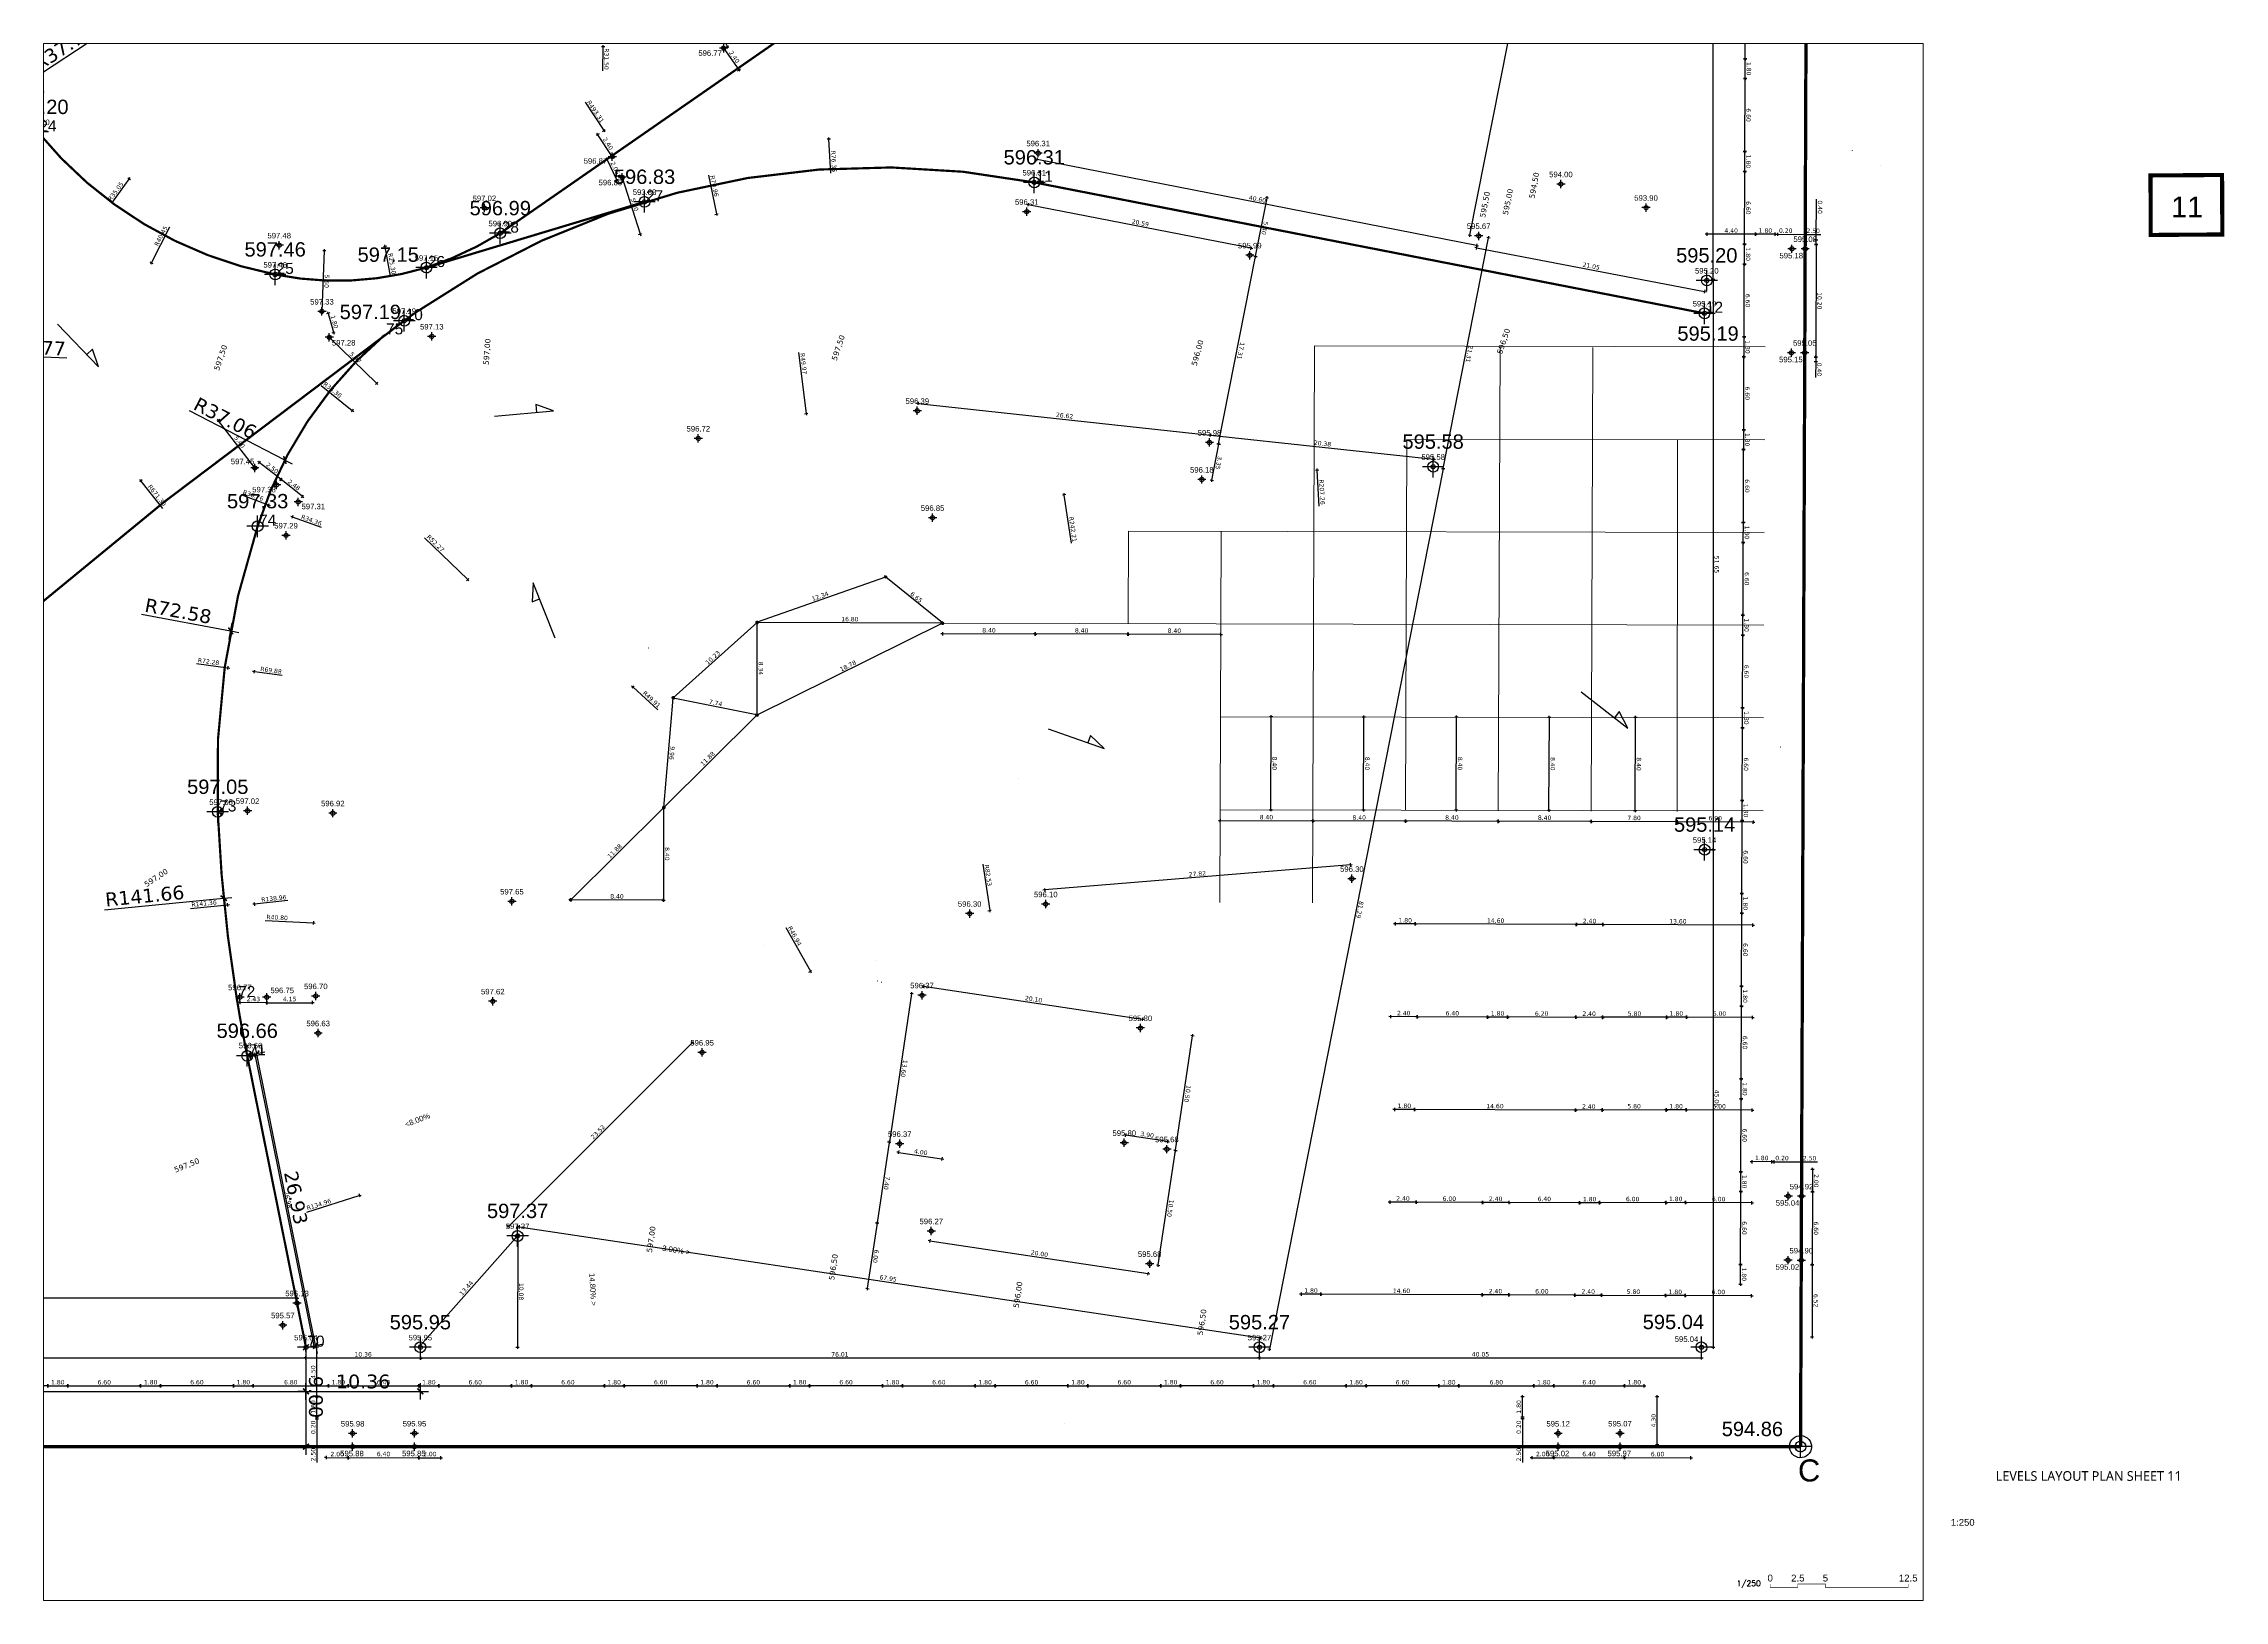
# Paper-space layout 'JVEA-GRP-RIM-GRL-1111' of a CAD drawing. Header units: metres. Extents: x 0.026 to 0.816, y 0.018 to 0.582.
# The model-space entities are those that its viewports show. They can reach past a viewport. Long polylines and large blocks are cut down to what shows.
import ezdxf
from ezdxf.enums import TextEntityAlignment as Align

# ---------------------------------------------------------------- set-up
doc = ezdxf.new("R2010")
doc.units = ezdxf.units.M
doc.header["$PDSIZE"] = -1
doc.linetypes.add('DASHEDX2', pattern=[1.5, 1, -0.5])
for name, color, linetype in [('01-TX-Altimetry 250 Topography', 51, 'Continuous'), ('01-TX-Guideline Altimetry 1000', 32, 'Continuous'), ('01-TX-Length Dimensions 250', 80, 'Continuous'), ('01-TX-Level Main Dimensions 250', 152, 'Continuous'), ('01-TX-Level Secondary Dimensions 250', 10, 'Continuous'), ('01-TX-Main Altimetry 1000', 242, 'Continuous'), ('01-TX-Main Dimensions 250', 150, 'Continuous'), ('01-TX-Secondary Altimetry 1000', 152, 'Continuous'), ('01-TX-Secondary Dimensions 1000', 152, 'Continuous'), ('01-TX-Slopes__', 140, 'Continuous'), ('A_TEXT_EDIT', 7, 'Continuous')]:
    doc.layers.add(name, color=color, linetype=linetype)
for name, color, linetype, lineweight in [('02-L-Axis', 253, 'DASHEDX2', 20), ('02-L-Main Axis POINTS', 242, 'DASHEDX2', 50), ('02-L-Secondary Axis POINTS', 152, 'DASHEDX2', 50), ('G-ANNO-TTLB', 7, 'Continuous', 15)]:
    doc.layers.add(name, color=color, linetype=linetype, lineweight=lineweight)
for name, color, linetype, lineweight, true_color in [('02-L-Guideline Axis', 34, 'DASHEDX2', 50, 0xa55200), ('02-L-Main Axis', 244, 'DASHEDX2', 50, 0xa50029), ('02-L-Secondary Axis', 154, 'DASHEDX2', 50, 0x0052a5)]:
    doc.layers.add(name, color=color, linetype=linetype, lineweight=lineweight, true_color=true_color)
doc.layers.add('03-BK-Arrow', color=153, linetype='Continuous', true_color=0x4491cf)
doc.layers.add('A-VIEWORT', color=7, linetype='Continuous', plot=False)
doc.layers.add('EiT_aux', color=50, linetype='Continuous', plot=False)
doc.styles.add('Arial_4', font='arial.ttf', dxfattribs={"height": 1.8})
doc.styles.add('ATK_Arial_5.0mm', font='arial.ttf', dxfattribs={"height": 5})
doc.styles.add('E100', font='verdana.ttf', dxfattribs={"height": 0.4})
doc.styles.add('E200', font='verdana.ttf', dxfattribs={"height": 1})
doc.styles.add('E500', font='verdana.ttf', dxfattribs={"height": 1.25})
doc.styles.add('POBLET2', font='romans.shx')
doc.styles.get("Standard").update_dxf_attribs({"font": 'arial.ttf'})
doc.dimstyles.new('E1000', dxfattribs={"dimscale": 0.03, "dimtxt": 1.25, "dimasz": 1, "dimexe": 0.1, "dimexo": 1, "dimgap": 8, "dimtad": 1, "dimzin": 0, "dimdsep": 46, "dimtxsty": 'E500', "dimblk1": 'LINCOT500', "dimblk2": 'LINCOT500', "dimsah": 1, "dimcen": 0.1, "dimdle": 0.1, "dimse1": 1, "dimse2": 1, "dimclrt": 256, "dimazin": 0, "dimtfac": 0.015385, "dimtofl": 0, "dimtmove": 0, "dimatfit": 3, "dimldrblk": 'LINCOT500', "dimfxl": 1, "dimtolj": 1, "dimtzin": 0, "dimarcsym": 0})
doc.dimstyles.new('E250', dxfattribs={"dimscale": 0.03, "dimtxt": 0.4, "dimasz": 0.5, "dimexe": 0.1, "dimexo": 1, "dimgap": 4, "dimtad": 1, "dimzin": 0, "dimdsep": 46, "dimtxsty": 'E100', "dimblk1": 'LINCOT200', "dimblk2": 'LINCOT200', "dimsah": 1, "dimcen": 0.1, "dimdle": 0.1, "dimse1": 1, "dimse2": 1, "dimclrt": 256, "dimadec": 0, "dimazin": 0, "dimtfac": 0.015385, "dimtofl": 0, "dimtmove": 0, "dimatfit": 3, "dimldrblk": 'LINCOT200', "dimfxl": 1, "dimtolj": 1, "dimtzin": 0, "dimarcsym": 0})

# ---------------------------------------------------------------- blocks, each defined once
blk = doc.blocks.new('*U130')
at = {"const_width": 0.2}
blk.add_lwpolyline([(0, -0.2), (0, -1.45), (10, -1.45), (10, -0.2), (20, -0.2), (20, -1.45), (50, -1.45), (50, -0.2)], dxfattribs=at)
for s, p in [('0', (0, 0.7)), ('2.5', (10, 0.7)), ('5', (20, 0.7)), ('12.5', (50, 0.7))]:
    blk.add_text(s, height=2.5).set_placement(p, align=Align.CENTER)
at = {"layer": 'EiT_aux', "style": 'POBLET2'}
blk.add_text('1/250', height=2, dxfattribs=at).set_placement((-7.81, -0.96), align=Align.CENTER)
blk = doc.blocks.new('LINCOT200')
for p, q in [((0, -10), (0, 10)), ((0, 0), (10, 0))]:
    blk.add_line(p, q)
at = {"const_width": 1.88}
blk.add_lwpolyline([(4, -4), (-4, 4)], dxfattribs=at)
blk = doc.blocks.new('*D11')
at = {"layer": '01-TX-Length Dimensions 250', "color": 0, "lineweight": -2, "transparency": 16777216}
blk.add_line((680416, 2749902.24), (680497.93, 2749941.73), dxfattribs=at)
at = {"layer": '01-TX-Length Dimensions 250', "color": 0, "lineweight": -2, "transparency": 16777216, "xscale": 0.015, "yscale": 0.015, "zscale": 0.015}
for p, rotation in [((680497.94, 2749941.73), 25.73044521800444), ((680415.98, 2749902.24), 205.7304452180044)]:
    blk.add_blockref('LINCOT200', p, dxfattribs=dict(at, rotation=rotation))
at = {"layer": '01-TX-Length Dimensions 250', "transparency": 16777216, "insert": (680456.82, 2749922.28), "char_height": 0.4, "attachment_point": 5, "rotation": 25.7304, "style": 'E100'}
blk.add_mtext('\\A1;90.98', dxfattribs=at)
blk = doc.blocks.new('*D12')
at = {"layer": '01-TX-Length Dimensions 250', "color": 0, "lineweight": -2, "transparency": 16777216}
blk.add_line((680497.95, 2749941.74), (680507.26, 2749946.22), dxfattribs=at)
at = {"layer": '01-TX-Length Dimensions 250', "color": 0, "lineweight": -2, "transparency": 16777216, "xscale": 0.015, "yscale": 0.015, "zscale": 0.015}
for p, rotation in [((680507.28, 2749946.22), 25.68672766205346), ((680497.94, 2749941.73), 205.6867276620535)]:
    blk.add_blockref('LINCOT200', p, dxfattribs=dict(at, rotation=rotation))
at = {"layer": '01-TX-Length Dimensions 250', "transparency": 16777216, "insert": (680502.47, 2749944.27), "char_height": 0.4, "attachment_point": 5, "rotation": 25.6867, "style": 'E100'}
blk.add_mtext('\\A1;10.36', dxfattribs=at)
blk = doc.blocks.new('*D16')
at = {"layer": '01-TX-Length Dimensions 250', "color": 0, "lineweight": -2, "transparency": 16777216}
blk.add_line((680507.29, 2749946.23), (680575.73, 2749979.23), dxfattribs=at)
at = {"layer": '01-TX-Length Dimensions 250', "color": 0, "lineweight": -2, "transparency": 16777216, "xscale": 0.015, "yscale": 0.015, "zscale": 0.015}
for p, rotation in [((680575.75, 2749979.23), 25.74006439815804), ((680507.28, 2749946.22), 205.740064398158)]:
    blk.add_blockref('LINCOT200', p, dxfattribs=dict(at, rotation=rotation))
at = {"layer": '01-TX-Length Dimensions 250', "transparency": 16777216, "insert": (680541.37, 2749963.02), "char_height": 0.4, "attachment_point": 5, "rotation": 25.7401, "style": 'E100'}
blk.add_mtext('\\A1;76.01', dxfattribs=at)
blk = doc.blocks.new('*D17')
at = {"layer": '01-TX-Length Dimensions 250', "color": 0, "lineweight": -2, "transparency": 16777216}
blk.add_line((680575.76, 2749979.24), (680611.81, 2749996.61), dxfattribs=at)
at = {"layer": '01-TX-Length Dimensions 250', "color": 0, "lineweight": -2, "transparency": 16777216, "xscale": 0.015, "yscale": 0.015, "zscale": 0.015}
for p, rotation in [((680611.82, 2749996.62), 25.73365995840629), ((680575.75, 2749979.23), 205.7336599584063)]:
    blk.add_blockref('LINCOT200', p, dxfattribs=dict(at, rotation=rotation))
at = {"layer": '01-TX-Length Dimensions 250', "transparency": 16777216, "insert": (680593.64, 2749988.22), "char_height": 0.4, "attachment_point": 5, "rotation": 25.7337, "style": 'E100'}
blk.add_mtext('\\A1;40.05', dxfattribs=at)
blk = doc.blocks.new('*D30')
at = {"layer": '01-TX-Length Dimensions 250', "color": 0, "lineweight": -2, "transparency": 16777216}
blk.add_line((680549.81, 2750078.33), (680570.12, 2750083.75), dxfattribs=at)
at = {"layer": '01-TX-Length Dimensions 250', "color": 0, "lineweight": -2, "transparency": 16777216, "xscale": 0.015, "yscale": 0.015, "zscale": 0.015}
for p, rotation in [((680570.14, 2750083.76), 14.95046968523423), ((680549.8, 2750078.33), 194.9504696852342)]:
    blk.add_blockref('LINCOT200', p, dxfattribs=dict(at, rotation=rotation))
at = {"layer": '01-TX-Length Dimensions 250', "transparency": 16777216, "insert": (680559.88, 2750081.36), "char_height": 0.4, "attachment_point": 5, "rotation": 14.9505, "style": 'E100'}
blk.add_mtext('\\A1;21.05', dxfattribs=at)
blk = doc.blocks.new('*D31')
at = {"layer": '01-TX-Length Dimensions 250', "color": 0, "lineweight": -2, "transparency": 16777216}
blk.add_line((680548.76, 2750079.12), (680535.5, 2750130.13), dxfattribs=at)
at = {"layer": '01-TX-Length Dimensions 250', "color": 0, "lineweight": -2, "transparency": 16777216, "xscale": 0.015, "yscale": 0.015, "zscale": 0.015}
for p, rotation in [((680535.5, 2750130.14), 104.5742527197565), ((680548.77, 2750079.11), 284.5742527197565)]:
    blk.add_blockref('LINCOT200', p, dxfattribs=dict(at, rotation=rotation))
at = {"layer": '01-TX-Length Dimensions 250', "transparency": 16777216, "insert": (680542.45, 2750104.71), "char_height": 0.4, "attachment_point": 5, "rotation": 284.5743, "style": 'E100'}
blk.add_mtext('\\A1;52.73', dxfattribs=at)
blk = doc.blocks.new('*D34')
at = {"layer": '01-TX-Length Dimensions 250', "color": 0, "lineweight": -2, "transparency": 16777216}
blk.add_line((680555.76, 2750058.99), (680576.21, 2749980.35), dxfattribs=at)
at = {"layer": '01-TX-Length Dimensions 250', "color": 0, "lineweight": -2, "transparency": 16777216, "xscale": 0.015, "yscale": 0.015, "zscale": 0.015}
for p, rotation in [((680555.76, 2750059.01), 104.5744480289418), ((680576.21, 2749980.33), 284.5744480289418)]:
    blk.add_blockref('LINCOT200', p, dxfattribs=dict(at, rotation=rotation))
at = {"layer": '01-TX-Length Dimensions 250', "transparency": 16777216, "insert": (680566.3, 2750019.75), "char_height": 0.4, "attachment_point": 5, "rotation": 284.5744, "style": 'E100'}
blk.add_mtext('\\A1;81.29', dxfattribs=at)
blk = doc.blocks.new('*D35')
at = {"layer": '01-TX-Length Dimensions 250', "color": 0, "lineweight": -2, "transparency": 16777216}
blk.add_line((680555.75, 2750059.02), (680550.4, 2750079.62), dxfattribs=at)
at = {"layer": '01-TX-Length Dimensions 250', "color": 0, "lineweight": -2, "transparency": 16777216, "xscale": 0.015, "yscale": 0.015, "zscale": 0.015}
for p, rotation in [((680550.39, 2750079.63), 104.5727222259591), ((680555.76, 2750059.01), 284.5727222259592)]:
    blk.add_blockref('LINCOT200', p, dxfattribs=dict(at, rotation=rotation))
at = {"layer": '01-TX-Length Dimensions 250', "transparency": 16777216, "insert": (680553.39, 2750069.4), "char_height": 0.4, "attachment_point": 5, "rotation": 284.5727, "style": 'E100'}
blk.add_mtext('\\A1;21.31', dxfattribs=at)
blk = doc.blocks.new('*D36')
at = {"layer": '01-TX-Length Dimensions 250', "color": 0, "lineweight": -2, "transparency": 16777216}
blk.add_line((680510.43, 2749959.99), (680514.79, 2749950.94), dxfattribs=at)
at = {"layer": '01-TX-Length Dimensions 250', "color": 0, "lineweight": -2, "transparency": 16777216, "xscale": 0.015, "yscale": 0.015, "zscale": 0.015}
for p, rotation in [((680510.42, 2749960), 115.7336599586255), ((680514.79, 2749950.92), 295.7336599586255)]:
    blk.add_blockref('LINCOT200', p, dxfattribs=dict(at, rotation=rotation))
at = {"layer": '01-TX-Length Dimensions 250', "transparency": 16777216, "insert": (680512.9, 2749955.61), "char_height": 0.4, "attachment_point": 5, "rotation": 295.7337, "style": 'E100'}
blk.add_mtext('\\A1;10.08', dxfattribs=at)
blk = doc.blocks.new('*D37')
at = {"layer": '01-TX-Length Dimensions 250', "color": 0, "lineweight": -2, "transparency": 16777216}
blk.add_line((680510.18, 2749960.82), (680575.06, 2749980.91), dxfattribs=at)
at = {"layer": '01-TX-Length Dimensions 250', "color": 0, "lineweight": -2, "transparency": 16777216, "xscale": 0.015, "yscale": 0.015, "zscale": 0.015}
for p, rotation in [((680575.07, 2749980.92), 17.20581851573879), ((680510.17, 2749960.82), 197.2058185157388)]:
    blk.add_blockref('LINCOT200', p, dxfattribs=dict(at, rotation=rotation))
at = {"layer": '01-TX-Length Dimensions 250', "transparency": 16777216, "insert": (680542.32, 2749971.12), "char_height": 0.4, "attachment_point": 5, "rotation": 17.2058, "style": 'E100'}
blk.add_mtext('\\A1;67.95', dxfattribs=at)
blk = doc.blocks.new('*D38')
at = {"layer": '01-TX-Length Dimensions 250', "color": 0, "lineweight": -2, "transparency": 16777216}
blk.add_line((680501.17, 2750008.44), (680498.25, 2750009.32), dxfattribs=at)
at = {"layer": '01-TX-Length Dimensions 250', "color": 0, "lineweight": -2, "transparency": 16777216, "xscale": 0.015, "yscale": 0.015, "zscale": 0.015, "rotation": 163.3833878055868}
blk.add_blockref('LINCOT200', (680498.23, 2750009.32), dxfattribs=at)
at = {"layer": '01-TX-Length Dimensions 250', "transparency": 16777216, "insert": (680500.25, 2750009.06), "char_height": 0.4, "attachment_point": 5, "rotation": 343.3834, "style": 'E100'}
blk.add_mtext('\\A1;R49.91', dxfattribs=at)
blk = doc.blocks.new('*D39')
at = {"layer": '01-TX-Length Dimensions 250', "color": 0, "lineweight": -2, "transparency": 16777216}
blk.add_line((680528.36, 2750038.3), (680525.89, 2750041.95), dxfattribs=at)
at = {"layer": '01-TX-Length Dimensions 250', "color": 0, "lineweight": -2, "transparency": 16777216, "xscale": 0.015, "yscale": 0.015, "zscale": 0.015, "rotation": 124.0788949722158}
blk.add_blockref('LINCOT200', (680525.88, 2750041.97), dxfattribs=at)
at = {"layer": '01-TX-Length Dimensions 250', "transparency": 16777216, "insert": (680527.94, 2750039.5), "char_height": 0.4, "attachment_point": 5, "rotation": 304.0789, "style": 'E100'}
blk.add_mtext('\\A1;R242.21', dxfattribs=at)
blk = doc.blocks.new('Cotes Altimetriques')
at = {"linetype": 'DASHEDX2', "ltscale": 0.5}
for points in [[(1.5, 0), (-1.5, 0)], [(0, -1.5), (0, 1.5)]]:
    blk.add_lwpolyline(points, dxfattribs=at)
blk.add_circle((0, 0), 0.75)
at = {"ltscale": 0.3}
blk.add_attdef('COTES', text='', height=2, dxfattribs=at).set_placement((0, 3.5), align=Align.MIDDLE)
blk = doc.blocks.new('*U432')
at = {"linetype": 'DASHEDX2', "ltscale": 0.5}
for points in [[(1.5, 0), (-1.5, 0)], [(0, -1.5), (0, 1.5)]]:
    blk.add_lwpolyline(points, dxfattribs=at)
blk.add_circle((0, 0), 0.75)
at = {"ltscale": 0.3}
blk.add_attdef('COTES', text='', height=2, dxfattribs=at).set_placement((-6.12, -1.55), align=Align.MIDDLE)
blk = doc.blocks.new('*U452')
at = {"linetype": 'DASHEDX2', "ltscale": 0.5}
for points in [[(1.5, 0), (-1.5, 0)], [(0, -1.5), (0, 1.5)]]:
    blk.add_lwpolyline(points, dxfattribs=at)
blk.add_circle((0, 0), 0.75)
at = {"ltscale": 0.3}
blk.add_attdef('COTES', text='', height=2, dxfattribs=at).set_placement((-4.56, -1.68), align=Align.MIDDLE)
blk = doc.blocks.new('*U340')
at = {"linetype": 'DASHEDX2', "ltscale": 0.5}
for points in [[(1.5, 0), (-1.5, 0)], [(0, -1.5), (0, 1.5)]]:
    blk.add_lwpolyline(points, dxfattribs=at)
blk.add_circle((0, 0), 0.75)
at = {"ltscale": 0.3}
blk.add_attdef('COTES', text='', height=2, dxfattribs=at).set_placement((5.21, -1.97), align=Align.MIDDLE)
blk = doc.blocks.new('*U453')
at = {"linetype": 'DASHEDX2', "ltscale": 0.5}
for points in [[(1.5, 0), (-1.5, 0)], [(0, -1.5), (0, 1.5)]]:
    blk.add_lwpolyline(points, dxfattribs=at)
blk.add_circle((0, 0), 0.75)
at = {"ltscale": 0.3}
blk.add_attdef('COTES', text='', height=2, dxfattribs=at).set_placement((-4.44, 2.34), align=Align.MIDDLE)
blk = doc.blocks.new('*U339')
at = {"linetype": 'DASHEDX2', "ltscale": 0.5}
for points in [[(1.5, 0), (-1.5, 0)], [(0, -1.5), (0, 1.5)]]:
    blk.add_lwpolyline(points, dxfattribs=at)
blk.add_circle((0, 0), 0.75)
at = {"ltscale": 0.3}
blk.add_attdef('COTES', text='', height=2, dxfattribs=at).set_placement((-0.04, -3.36), align=Align.MIDDLE)
blk = doc.blocks.new('*U148')
at = {"linetype": 'DASHEDX2', "ltscale": 0.5}
for points in [[(1.5, 0), (-1.5, 0)], [(0, -1.5), (0, 1.5)]]:
    blk.add_lwpolyline(points, dxfattribs=at)
blk.add_circle((0, 0), 0.75)
at = {"ltscale": 0.3}
blk.add_attdef('COTES', text='', height=2, dxfattribs=at).set_placement((0.05, -2.89), align=Align.MIDDLE)
blk = doc.blocks.new('*U149')
at = {"linetype": 'DASHEDX2', "ltscale": 0.5}
for points in [[(1.5, 0), (-1.5, 0)], [(0, -1.5), (0, 1.5)]]:
    blk.add_lwpolyline(points, dxfattribs=at)
blk.add_circle((0, 0), 0.75)
at = {"ltscale": 0.3}
blk.add_attdef('COTES', text='', height=2, dxfattribs=at).set_placement((0.28, -2.65), align=Align.MIDDLE)
blk = doc.blocks.new('*D158')
at = {"layer": '01-TX-Length Dimensions 250', "color": 0, "lineweight": -2, "transparency": 16777216}
for p, q in [((680422.89, 2750116.28), (680429.03, 2750115.68)), ((680579.53, 2750100.98), (680579.53, 2750100.98)), ((680579.53, 2750100.98), (680579.53, 2750100.98))]:
    blk.add_line(p, q, dxfattribs=at)
at = {"layer": '01-TX-Length Dimensions 250', "color": 0, "lineweight": -2, "transparency": 16777216, "xscale": 0.015, "yscale": 0.015, "zscale": 0.015, "rotation": 354.4223270985345}
blk.add_blockref('LINCOT200', (680429.05, 2750115.67), dxfattribs=at)
at = {"layer": '01-TX-Length Dimensions 250', "transparency": 16777216, "insert": (680424.16, 2750116.48), "char_height": 0.4, "attachment_point": 5, "rotation": 354.4223, "style": 'E100'}
blk.add_mtext('\\A1;R151.20', dxfattribs=at)
blk = doc.blocks.new('*D170')
at = {"layer": '01-TX-Length Dimensions 250', "color": 0, "lineweight": -2, "transparency": 16777216}
blk.add_line((680510.37, 2750043.69), (680535.43, 2750052.59), dxfattribs=at)
at = {"layer": '01-TX-Length Dimensions 250', "color": 0, "lineweight": -2, "transparency": 16777216, "xscale": 0.015, "yscale": 0.015, "zscale": 0.015}
for p, rotation in [((680535.44, 2750052.6), 19.5485380975915), ((680510.35, 2750043.69), 199.5485380975915)]:
    blk.add_blockref('LINCOT200', p, dxfattribs=dict(at, rotation=rotation))
at = {"layer": '01-TX-Length Dimensions 250', "transparency": 16777216, "insert": (680522.79, 2750048.45), "char_height": 0.4, "attachment_point": 5, "rotation": 19.5485, "style": 'E100'}
blk.add_mtext('\\A1;26.62', dxfattribs=at)
blk = doc.blocks.new('*D171')
at = {"layer": '01-TX-Length Dimensions 250', "color": 0, "lineweight": -2, "transparency": 16777216}
for p, q in [((680498.59, 2750043.14), (680501.62, 2750038.47)), ((680528.79, 2749996.52), (680528.79, 2749996.52)), ((680528.79, 2749996.52), (680528.79, 2749996.52))]:
    blk.add_line(p, q, dxfattribs=at)
at = {"layer": '01-TX-Length Dimensions 250', "color": 0, "lineweight": -2, "transparency": 16777216, "xscale": 0.015, "yscale": 0.015, "zscale": 0.015, "rotation": 302.9355490731754}
blk.add_blockref('LINCOT200', (680501.62, 2750038.46), dxfattribs=at)
at = {"layer": '01-TX-Length Dimensions 250', "transparency": 16777216, "insert": (680499.45, 2750042.42), "char_height": 0.4, "attachment_point": 5, "rotation": 302.9355, "style": 'E100'}
blk.add_mtext('\\A1;R49.97', dxfattribs=at)
blk = doc.blocks.new('*D172')
at = {"layer": '01-TX-Length Dimensions 250', "color": 0, "lineweight": -2, "transparency": 16777216}
for p, q in [((680475.37, 2750013.32), (680480.53, 2750011.6)), ((680530.11, 2749995.01), (680530.12, 2749995.01)), ((680530.11, 2749995.01), (680530.11, 2749995.01))]:
    blk.add_line(p, q, dxfattribs=at)
at = {"layer": '01-TX-Length Dimensions 250', "color": 0, "lineweight": -2, "transparency": 16777216, "xscale": 0.015, "yscale": 0.015, "zscale": 0.015, "rotation": 341.5052018108047}
blk.add_blockref('LINCOT200', (680480.54, 2750011.59), dxfattribs=at)
at = {"layer": '01-TX-Length Dimensions 250', "transparency": 16777216, "insert": (680476.49, 2750013.29), "char_height": 0.4, "attachment_point": 5, "rotation": 341.5052, "style": 'E100'}
blk.add_mtext('\\A1;R52.27', dxfattribs=at)
blk = doc.blocks.new('*D173')
at = {"layer": '01-TX-Length Dimensions 250', "color": 0, "lineweight": -2, "transparency": 16777216}
for p, q in [((680519.06, 2749993.34), (680519.07, 2749993.34)), ((680519.07, 2749993.34), (680519.07, 2749993.34)), ((680477.42, 2749975.82), (680481.44, 2749977.51))]:
    blk.add_line(p, q, dxfattribs=at)
at = {"layer": '01-TX-Length Dimensions 250', "color": 0, "lineweight": -2, "transparency": 16777216, "xscale": 0.015, "yscale": 0.015, "zscale": 0.015, "rotation": 22.81617687527714}
blk.add_blockref('LINCOT200', (680481.46, 2749977.52), dxfattribs=at)
at = {"layer": '01-TX-Length Dimensions 250', "transparency": 16777216, "insert": (680478.27, 2749976.53), "char_height": 0.4, "attachment_point": 5, "rotation": 22.8162, "style": 'E100'}
blk.add_mtext('\\A1;R40.80', dxfattribs=at)
blk = doc.blocks.new('*D174')
at = {"layer": '01-TX-Length Dimensions 250', "color": 0, "lineweight": -2, "transparency": 16777216}
for p, q in [((680594.21, 2750049.58), (680594.21, 2750049.59)), ((680594.21, 2750049.58), (680594.21, 2750049.58)), ((680492.28, 2749953.66), (680495.91, 2749957.08))]:
    blk.add_line(p, q, dxfattribs=at)
at = {"layer": '01-TX-Length Dimensions 250', "color": 0, "lineweight": -2, "transparency": 16777216, "xscale": 0.015, "yscale": 0.015, "zscale": 0.015, "rotation": 43.26113911524751}
blk.add_blockref('LINCOT200', (680495.93, 2749957.09), dxfattribs=at)
at = {"layer": '01-TX-Length Dimensions 250', "transparency": 16777216, "insert": (680492.96, 2749954.76), "char_height": 0.4, "attachment_point": 5, "rotation": 43.2611, "style": 'E100'}
blk.add_mtext('\\A1;R134.96', dxfattribs=at)
blk = doc.blocks.new('*D175')
at = {"layer": '01-TX-Length Dimensions 250', "color": 0, "lineweight": -2, "transparency": 16777216}
blk.add_line((680430.85, 2750099.51), (680428.35, 2750099.49), dxfattribs=at)
at = {"layer": '01-TX-Length Dimensions 250', "color": 0, "lineweight": -2, "transparency": 16777216, "xscale": 0.015, "yscale": 0.015, "zscale": 0.015, "rotation": 180.5514479791982}
blk.add_blockref('LINCOT200', (680428.34, 2750099.49), dxfattribs=at)
at = {"layer": '01-TX-Length Dimensions 250', "transparency": 16777216, "insert": (680429.6, 2750099.83), "char_height": 0.4, "attachment_point": 5, "rotation": 0.5514, "style": 'E100'}
blk.add_mtext('\\A1;R151.45', dxfattribs=at)
blk = doc.blocks.new('*D176')
at = {"layer": '01-TX-Length Dimensions 250', "color": 0, "lineweight": -2, "transparency": 16777216}
blk.add_line((680434.95, 2750077.4), (680433.03, 2750076.33), dxfattribs=at)
at = {"layer": '01-TX-Length Dimensions 250', "color": 0, "lineweight": -2, "transparency": 16777216, "xscale": 0.015, "yscale": 0.015, "zscale": 0.015, "rotation": 209.1977508942453}
blk.add_blockref('LINCOT200', (680433.02, 2750076.33), dxfattribs=at)
at = {"layer": '01-TX-Length Dimensions 250', "transparency": 16777216, "insert": (680433.86, 2750077.17), "char_height": 0.4, "attachment_point": 5, "rotation": 29.1978, "style": 'E100'}
blk.add_mtext('\\A1;R35.00', dxfattribs=at)
blk = doc.blocks.new('*D177')
at = {"layer": '01-TX-Length Dimensions 250', "color": 0, "lineweight": -2, "transparency": 16777216}
blk.add_line((680453.18, 2750063.15), (680452.71, 2750060.84), dxfattribs=at)
at = {"layer": '01-TX-Length Dimensions 250', "color": 0, "lineweight": -2, "transparency": 16777216, "xscale": 0.015, "yscale": 0.015, "zscale": 0.015, "rotation": 258.5034633553878}
blk.add_blockref('LINCOT200', (680452.71, 2750060.83), dxfattribs=at)
at = {"layer": '01-TX-Length Dimensions 250', "transparency": 16777216, "insert": (680452.64, 2750062.17), "char_height": 0.4, "attachment_point": 5, "rotation": 78.5035, "style": 'E100'}
blk.add_mtext('\\A1;R25.12', dxfattribs=at)
blk = doc.blocks.new('*D178')
at = {"layer": '01-TX-Length Dimensions 250', "color": 0, "lineweight": -2, "transparency": 16777216}
blk.add_line((680469.14, 2750065.87), (680470.37, 2750063.5), dxfattribs=at)
at = {"layer": '01-TX-Length Dimensions 250', "color": 0, "lineweight": -2, "transparency": 16777216, "xscale": 0.015, "yscale": 0.015, "zscale": 0.015, "rotation": 297.294657939185}
blk.add_blockref('LINCOT200', (680470.37, 2750063.49), dxfattribs=at)
at = {"layer": '01-TX-Length Dimensions 250', "transparency": 16777216, "insert": (680469.93, 2750065.07), "char_height": 0.4, "attachment_point": 5, "rotation": 297.2947, "style": 'E100'}
blk.add_mtext('\\A1;R28.60', dxfattribs=at)
blk = doc.blocks.new('*D179')
at = {"layer": '01-TX-Length Dimensions 250', "color": 0, "lineweight": -2, "transparency": 16777216}
for p, q in [((680457.26, 2750088.9), (680457.26, 2750088.9)), ((680457.26, 2750088.9), (680457.26, 2750088.9)), ((680483.54, 2750069), (680480.07, 2750071.63))]:
    blk.add_line(p, q, dxfattribs=at)
at = {"layer": '01-TX-Length Dimensions 250', "color": 0, "lineweight": -2, "transparency": 16777216, "xscale": 0.015, "yscale": 0.015, "zscale": 0.015, "rotation": 142.8627336065127}
blk.add_blockref('LINCOT200', (680480.06, 2750071.64), dxfattribs=at)
at = {"layer": '01-TX-Length Dimensions 250', "transparency": 16777216, "insert": (680482.89, 2750069.9), "char_height": 0.4, "attachment_point": 5, "rotation": 322.8627, "style": 'E100'}
blk.add_mtext('\\A1;R28.60', dxfattribs=at)
blk = doc.blocks.new('*D181')
at = {"layer": '01-TX-Length Dimensions 250', "color": 0, "lineweight": -2, "transparency": 16777216}
blk.add_line((680535.46, 2750052.6), (680554.63, 2750059.41), dxfattribs=at)
at = {"layer": '01-TX-Length Dimensions 250', "color": 0, "lineweight": -2, "transparency": 16777216, "xscale": 0.015, "yscale": 0.015, "zscale": 0.015}
for p, rotation in [((680554.64, 2750059.41), 19.54853810096828), ((680535.44, 2750052.6), 199.5485381009683)]:
    blk.add_blockref('LINCOT200', p, dxfattribs=dict(at, rotation=rotation))
at = {"layer": '01-TX-Length Dimensions 250', "transparency": 16777216, "insert": (680544.93, 2750056.32), "char_height": 0.4, "attachment_point": 5, "rotation": 19.5485, "style": 'E100'}
blk.add_mtext('\\A1;20.38', dxfattribs=at)
blk = doc.blocks.new('*D185')
at = {"layer": '01-TX-Length Dimensions 250', "color": 0, "lineweight": -2, "transparency": 16777216}
blk.add_line((680547.12, 2750051.09), (680545.56, 2750053.92), dxfattribs=at)
at = {"layer": '01-TX-Length Dimensions 250', "color": 0, "lineweight": -2, "transparency": 16777216, "xscale": 0.015, "yscale": 0.015, "zscale": 0.015, "rotation": 118.9156672505021}
blk.add_blockref('LINCOT200', (680545.55, 2750053.93), dxfattribs=at)
at = {"layer": '01-TX-Length Dimensions 250', "transparency": 16777216, "insert": (680546.8, 2750052.34), "char_height": 0.4, "attachment_point": 5, "rotation": 298.9157, "style": 'E100'}
blk.add_mtext('\\A1;R207.26', dxfattribs=at)
blk = doc.blocks.new('*D187')
at = {"layer": '01-TX-Length Dimensions 250', "color": 0, "lineweight": -2, "transparency": 16777216}
blk.add_line((680546.21, 2750135.12), (680570.33, 2750085.08), dxfattribs=at)
at = {"layer": '01-TX-Length Dimensions 250', "color": 0, "lineweight": -2, "transparency": 16777216, "xscale": 0.015, "yscale": 0.015, "zscale": 0.015}
for p, rotation in [((680546.2, 2750135.13), 115.7337095455397), ((680570.34, 2750085.06), 295.7337095455398)]:
    blk.add_blockref('LINCOT200', p, dxfattribs=dict(at, rotation=rotation))
at = {"layer": '01-TX-Length Dimensions 250', "transparency": 16777216, "insert": (680558.57, 2750110.24), "char_height": 0.4, "attachment_point": 5, "rotation": 295.7337, "style": 'E100'}
blk.add_mtext('\\A1;55.58', dxfattribs=at)
blk = doc.blocks.new('*D188')
at = {"layer": '01-TX-Length Dimensions 250', "color": 0, "lineweight": -2, "transparency": 16777216}
blk.add_line((680570.35, 2750085.05), (680592.76, 2750038.55), dxfattribs=at)
at = {"layer": '01-TX-Length Dimensions 250', "color": 0, "lineweight": -2, "transparency": 16777216, "xscale": 0.015, "yscale": 0.015, "zscale": 0.015}
for p, rotation in [((680570.34, 2750085.07), 115.7337097058448), ((680592.77, 2750038.54), 295.7337097058448)]:
    blk.add_blockref('LINCOT200', p, dxfattribs=dict(at, rotation=rotation))
at = {"layer": '01-TX-Length Dimensions 250', "transparency": 16777216, "insert": (680581.85, 2750061.95), "char_height": 0.4, "attachment_point": 5, "rotation": 295.7337, "style": 'E100'}
blk.add_mtext('\\A1;51.65', dxfattribs=at)
blk = doc.blocks.new('*D205')
at = {"layer": '01-TX-Length Dimensions 250', "color": 0, "lineweight": -2, "transparency": 16777216}
blk.add_line((680494.85, 2749946.25), (680416.96, 2749908.71), dxfattribs=at)
at = {"layer": '01-TX-Length Dimensions 250', "color": 0, "lineweight": -2, "transparency": 16777216, "xscale": 0.015, "yscale": 0.015, "zscale": 0.015}
for p, rotation in [((680494.87, 2749946.26), 25.73353157024158), ((680416.95, 2749908.7), 205.7335315702416)]:
    blk.add_blockref('LINCOT200', p, dxfattribs=dict(at, rotation=rotation))
at = {"layer": '01-TX-Length Dimensions 250', "transparency": 16777216, "insert": (680455.77, 2749927.78), "char_height": 0.4, "attachment_point": 5, "rotation": 25.7335, "style": 'E100'}
blk.add_mtext('\\A1;86.49', dxfattribs=at)
blk = doc.blocks.new('*D208')
at = {"layer": '01-TX-Length Dimensions 250', "color": 0, "lineweight": -2, "transparency": 16777216}
blk.add_line((680456.11, 2749927.06), (680457.83, 2749923.49), dxfattribs=at)
at = {"layer": '01-TX-Length Dimensions 250', "color": 0, "lineweight": -2, "transparency": 16777216, "xscale": 0.015, "yscale": 0.015, "zscale": 0.015}
for p, rotation in [((680456.1, 2749927.08), 115.7336599587251), ((680457.84, 2749923.47), 295.7336599587251)]:
    blk.add_blockref('LINCOT200', p, dxfattribs=dict(at, rotation=rotation))
at = {"layer": '01-TX-Length Dimensions 250', "transparency": 16777216, "insert": (680457.27, 2749925.42), "char_height": 0.4, "attachment_point": 5, "rotation": 295.7337, "style": 'E100'}
blk.add_mtext('\\A1;4.00', dxfattribs=at)
blk = doc.blocks.new('*D331')
at = {"layer": '01-TX-Length Dimensions 250', "color": 0, "lineweight": -2, "transparency": 16777216}
for p, q in [((680462.33, 2750092.49), (680462.33, 2750092.5)), ((680462.33, 2750092.49), (680462.34, 2750092.49)), ((680401.78, 2750051.63), (680403.94, 2750053.09))]:
    blk.add_line(p, q, dxfattribs=at)
at = {"layer": '01-TX-Length Dimensions 250', "color": 0, "lineweight": -2, "transparency": 16777216, "xscale": 0.015, "yscale": 0.015, "zscale": 0.015, "rotation": 34.013872963524}
blk.add_blockref('LINCOT200', (680403.96, 2750053.1), dxfattribs=at)
at = {"layer": '01-TX-Length Dimensions 250', "transparency": 16777216, "insert": (680402.48, 2750052.5), "char_height": 0.4, "attachment_point": 5, "rotation": 34.0139, "style": 'E100'}
blk.add_mtext('\\A1;R70.43', dxfattribs=at)
blk = doc.blocks.new('*D332')
at = {"layer": '01-TX-Length Dimensions 250', "color": 0, "lineweight": -2, "transparency": 16777216}
for p, q in [((680425.49, 2750075.13), (680425.49, 2750075.14)), ((680425.49, 2750075.13), (680425.49, 2750075.13)), ((680393.21, 2750072.17), (680395.9, 2750072.42))]:
    blk.add_line(p, q, dxfattribs=at)
at = {"layer": '01-TX-Length Dimensions 250', "color": 0, "lineweight": -2, "transparency": 16777216, "xscale": 0.015, "yscale": 0.015, "zscale": 0.015, "rotation": 5.237271879901562}
blk.add_blockref('LINCOT200', (680395.91, 2750072.42), dxfattribs=at)
at = {"layer": '01-TX-Length Dimensions 250', "transparency": 16777216, "insert": (680394.24, 2750072.6), "char_height": 0.4, "attachment_point": 5, "rotation": 5.2373, "style": 'E100'}
blk.add_mtext('\\A1;R29.70', dxfattribs=at)
blk = doc.blocks.new('*D337')
at = {"layer": '01-TX-Length Dimensions 250', "color": 0, "lineweight": -2, "transparency": 16777216}
blk.add_line((680424.36, 2750030.23), (680426.8, 2750029.11), dxfattribs=at)
at = {"layer": '01-TX-Length Dimensions 250', "color": 0, "lineweight": -2, "transparency": 16777216, "xscale": 0.015, "yscale": 0.015, "zscale": 0.015}
for p, rotation in [((680424.34, 2750030.23), 155.3948043625613), ((680426.81, 2750029.11), 335.3948043625613)]:
    blk.add_blockref('LINCOT200', p, dxfattribs=dict(at, rotation=rotation))
at = {"layer": '01-TX-Length Dimensions 250', "transparency": 16777216, "insert": (680425.71, 2750029.96), "char_height": 0.4, "attachment_point": 5, "rotation": 335.3948, "style": 'E100'}
blk.add_mtext('\\A1;2.71', dxfattribs=at)
blk = doc.blocks.new('*D338')
at = {"layer": '01-TX-Length Dimensions 250', "color": 0, "lineweight": -2, "transparency": 16777216}
blk.add_line((680458.69, 2750027.82), (680459.86, 2750026.5), dxfattribs=at)
at = {"layer": '01-TX-Length Dimensions 250', "color": 0, "lineweight": -2, "transparency": 16777216, "xscale": 0.015, "yscale": 0.015, "zscale": 0.015}
for p, rotation in [((680458.68, 2750027.83), 131.6769017173751), ((680459.87, 2750026.49), 311.6769017173752)]:
    blk.add_blockref('LINCOT200', p, dxfattribs=dict(at, rotation=rotation))
at = {"layer": '01-TX-Length Dimensions 250', "transparency": 16777216, "insert": (680459.52, 2750027.38), "char_height": 0.4, "attachment_point": 5, "rotation": 311.6769, "style": 'E100'}
blk.add_mtext('\\A1;1.80', dxfattribs=at)
blk = doc.blocks.new('*D341')
at = {"layer": '01-TX-Length Dimensions 250', "color": 0, "lineweight": -2, "transparency": 16777216}
blk.add_line((680442.35, 2750028.62), (680442.25, 2750025.04), dxfattribs=at)
at = {"layer": '01-TX-Length Dimensions 250', "color": 0, "lineweight": -2, "transparency": 16777216, "xscale": 0.015, "yscale": 0.015, "zscale": 0.015, "rotation": 268.2865346515985}
blk.add_blockref('LINCOT200', (680442.25, 2750025.02), dxfattribs=at)
at = {"layer": '01-TX-Length Dimensions 250', "transparency": 16777216, "insert": (680441.99, 2750027.57), "char_height": 0.4, "attachment_point": 5, "rotation": 88.2865, "style": 'E100'}
blk.add_mtext('\\A1;R40.45', dxfattribs=at)
blk = doc.blocks.new('*D342')
at = {"layer": '01-TX-Length Dimensions 250', "color": 0, "lineweight": -2, "transparency": 16777216}
blk.add_line((680452.84, 2750005.41), (680450, 2750006.79), dxfattribs=at)
at = {"layer": '01-TX-Length Dimensions 250', "color": 0, "lineweight": -2, "transparency": 16777216, "xscale": 0.015, "yscale": 0.015, "zscale": 0.015, "rotation": 153.9730183092248}
blk.add_blockref('LINCOT200', (680449.99, 2750006.8), dxfattribs=at)
at = {"layer": '01-TX-Length Dimensions 250', "transparency": 16777216, "insert": (680451.87, 2750006.25), "char_height": 0.4, "attachment_point": 5, "rotation": 333.973, "style": 'E100'}
blk.add_mtext('\\A1;R671.30', dxfattribs=at)
blk = doc.blocks.new('*D358')
at = {"layer": '01-TX-Length Dimensions 250', "color": 0, "lineweight": -2, "transparency": 16777216}
blk.add_line((680423.73, 2750124.1), (680420.34, 2750124.69), dxfattribs=at)
at = {"layer": '01-TX-Length Dimensions 250', "color": 0, "lineweight": -2, "transparency": 16777216, "xscale": 0.015, "yscale": 0.015, "zscale": 0.015, "rotation": 170.1027913468755}
blk.add_blockref('LINCOT200', (680420.33, 2750124.69), dxfattribs=at)
at = {"layer": '01-TX-Length Dimensions 250', "transparency": 16777216, "insert": (680422.57, 2750124.64), "char_height": 0.4, "attachment_point": 5, "rotation": 350.1028, "style": 'E100'}
blk.add_mtext('\\A1;R530.43', dxfattribs=at)
blk = doc.blocks.new('*U369')
at = {"linetype": 'DASHEDX2', "ltscale": 0.5}
for points in [[(1.5, 0), (-1.5, 0)], [(0, -1.5), (0, 1.5)]]:
    blk.add_lwpolyline(points, dxfattribs=at)
blk.add_circle((0, 0), 0.75)
at = {"ltscale": 0.3}
blk.add_attdef('COTES', text='', height=2, dxfattribs=at).set_placement((-4.87, -1.62), align=Align.MIDDLE)
blk = doc.blocks.new('*D376')
at = {"layer": '01-TX-Length Dimensions 250', "color": 0, "lineweight": -2, "transparency": 16777216}
blk.add_line((680592.78, 2750038.53), (680612.33, 2749997.96), dxfattribs=at)
at = {"layer": '01-TX-Length Dimensions 250', "color": 0, "lineweight": -2, "transparency": 16777216, "xscale": 0.015, "yscale": 0.015, "zscale": 0.015}
for p, rotation in [((680592.77, 2750038.54), 115.7337093656137), ((680612.34, 2749997.95), 295.7337093656137)]:
    blk.add_blockref('LINCOT200', p, dxfattribs=dict(at, rotation=rotation))
at = {"layer": '01-TX-Length Dimensions 250', "transparency": 16777216, "insert": (680602.85, 2750018.39), "char_height": 0.4, "attachment_point": 5, "rotation": 295.7337, "style": 'E100'}
blk.add_mtext('\\A1;45.06', dxfattribs=at)
blk = doc.blocks.new('*D405')
at = {"layer": '01-TX-Length Dimensions 250', "color": 0, "lineweight": -2, "transparency": 16777216}
blk.add_line((680423.42, 2750110.64), (680406.37, 2750095.18), dxfattribs=at)
at = {"layer": '01-TX-Length Dimensions 250', "color": 0, "lineweight": -2, "transparency": 16777216, "xscale": 0.015, "yscale": 0.015, "zscale": 0.015}
for p, rotation in [((680423.43, 2750110.65), 42.17988435535485), ((680406.35, 2750095.17), 222.1798843553549)]:
    blk.add_blockref('LINCOT200', p, dxfattribs=dict(at, rotation=rotation))
at = {"layer": '01-TX-Length Dimensions 250', "transparency": 16777216, "insert": (680414.67, 2750103.15), "char_height": 0.4, "attachment_point": 5, "rotation": 42.1799, "style": 'E100'}
blk.add_mtext('\\A1;23.05', dxfattribs=at)
blk = doc.blocks.new('*D406')
at = {"layer": '01-TX-Length Dimensions 250', "color": 0, "lineweight": -2, "transparency": 16777216}
blk.add_line((680418.12, 2750113.54), (680424.07, 2750110.71), dxfattribs=at)
at = {"layer": '01-TX-Length Dimensions 250', "color": 0, "lineweight": -2, "transparency": 16777216, "xscale": 0.015, "yscale": 0.015, "zscale": 0.015}
for p, rotation in [((680418.11, 2750113.55), 154.536961212028), ((680424.08, 2750110.7), 334.5369612120281)]:
    blk.add_blockref('LINCOT200', p, dxfattribs=dict(at, rotation=rotation))
at = {"layer": '01-TX-Length Dimensions 250', "transparency": 16777216, "insert": (680421.24, 2750112.42), "char_height": 0.4, "attachment_point": 5, "rotation": 334.537, "style": 'E100'}
blk.add_mtext('\\A1;6.62', dxfattribs=at)
blk = doc.blocks.new('*D407')
at = {"layer": '01-TX-Length Dimensions 250', "color": 0, "lineweight": -2, "transparency": 16777216}
blk.add_line((680424.09, 2750110.68), (680425.85, 2750109.84), dxfattribs=at)
at = {"layer": '01-TX-Length Dimensions 250', "color": 0, "lineweight": -2, "transparency": 16777216, "xscale": 0.015, "yscale": 0.015, "zscale": 0.015}
for p, rotation in [((680424.07, 2750110.68), 154.536961218667), ((680425.87, 2750109.83), 334.536961218667)]:
    blk.add_blockref('LINCOT200', p, dxfattribs=dict(at, rotation=rotation))
at = {"layer": '01-TX-Length Dimensions 250', "transparency": 16777216, "insert": (680425.11, 2750110.56), "char_height": 0.4, "attachment_point": 5, "rotation": 334.537, "style": 'E100'}
blk.add_mtext('\\A1;1.98', dxfattribs=at)
blk = doc.blocks.new('*D408')
at = {"layer": '01-TX-Length Dimensions 250', "color": 0, "lineweight": -2, "transparency": 16777216}
blk.add_line((680425.88, 2750109.83), (680428.42, 2750108.62), dxfattribs=at)
at = {"layer": '01-TX-Length Dimensions 250', "color": 0, "lineweight": -2, "transparency": 16777216, "xscale": 0.015, "yscale": 0.015, "zscale": 0.015}
for p, rotation in [((680425.87, 2750109.83), 154.5369612110411), ((680428.43, 2750108.61), 334.5369612110411)]:
    blk.add_blockref('LINCOT200', p, dxfattribs=dict(at, rotation=rotation))
at = {"layer": '01-TX-Length Dimensions 250', "transparency": 16777216, "insert": (680427.29, 2750109.52), "char_height": 0.4, "attachment_point": 5, "rotation": 334.537, "style": 'E100'}
blk.add_mtext('\\A1;2.84', dxfattribs=at)
blk = doc.blocks.new('*D409')
at = {"layer": '01-TX-Length Dimensions 250', "color": 0, "lineweight": -2, "transparency": 16777216}
blk.add_line((680477.22, 2750068.06), (680479.28, 2750066.47), dxfattribs=at)
at = {"layer": '01-TX-Length Dimensions 250', "color": 0, "lineweight": -2, "transparency": 16777216, "xscale": 0.015, "yscale": 0.015, "zscale": 0.015}
for p, rotation in [((680477.21, 2750068.07), 142.2934402871196), ((680479.29, 2750066.46), 322.2934402871195)]:
    blk.add_blockref('LINCOT200', p, dxfattribs=dict(at, rotation=rotation))
at = {"layer": '01-TX-Length Dimensions 250', "transparency": 16777216, "insert": (680478.45, 2750067.53), "char_height": 0.4, "attachment_point": 5, "rotation": 322.2934, "style": 'E100'}
blk.add_mtext('\\A1;2.63', dxfattribs=at)
blk = doc.blocks.new('*D410')
at = {"layer": '01-TX-Length Dimensions 250', "color": 0, "lineweight": -2, "transparency": 16777216}
blk.add_line((680479.29, 2750066.44), (680480.73, 2750065.32), dxfattribs=at)
at = {"layer": '01-TX-Length Dimensions 250', "color": 0, "lineweight": -2, "transparency": 16777216, "xscale": 0.015, "yscale": 0.015, "zscale": 0.015}
for p, rotation in [((680479.28, 2750066.45), 142.2934403005968), ((680480.75, 2750065.31), 322.2934403005968)]:
    blk.add_blockref('LINCOT200', p, dxfattribs=dict(at, rotation=rotation))
at = {"layer": '01-TX-Length Dimensions 250', "transparency": 16777216, "insert": (680480.21, 2750066.14), "char_height": 0.4, "attachment_point": 5, "rotation": 322.2934, "style": 'E100'}
blk.add_mtext('\\A1;1.86', dxfattribs=at)
blk = doc.blocks.new('*D411')
at = {"layer": '01-TX-Length Dimensions 250', "color": 0, "lineweight": -2, "transparency": 16777216}
for p, q in [((680457.25, 2750088.9), (680457.26, 2750088.9)), ((680457.26, 2750088.9), (680457.26, 2750088.91)), ((680471.55, 2750058.42), (680470.64, 2750060.37))]:
    blk.add_line(p, q, dxfattribs=at)
at = {"layer": '01-TX-Length Dimensions 250', "color": 0, "lineweight": -2, "transparency": 16777216, "xscale": 0.015, "yscale": 0.015, "zscale": 0.015, "rotation": 115.118121206915}
blk.add_blockref('LINCOT200', (680470.63, 2750060.38), dxfattribs=at)
at = {"layer": '01-TX-Length Dimensions 250', "transparency": 16777216, "insert": (680471.39, 2750059.53), "char_height": 0.4, "attachment_point": 5, "rotation": 295.1181, "style": 'E100'}
blk.add_mtext('\\A1;R31.50', dxfattribs=at)
blk = doc.blocks.new('*D412')
at = {"layer": '01-TX-Length Dimensions 250', "color": 0, "lineweight": -2, "transparency": 16777216}
blk.add_line((680471.33, 2750055.16), (680473.97, 2750053.6), dxfattribs=at)
at = {"layer": '01-TX-Length Dimensions 250', "color": 0, "lineweight": -2, "transparency": 16777216, "xscale": 0.015, "yscale": 0.015, "zscale": 0.015, "rotation": 329.4474120950774}
blk.add_blockref('LINCOT200', (680473.98, 2750053.59), dxfattribs=at)
at = {"layer": '01-TX-Length Dimensions 250', "transparency": 16777216, "insert": (680472.55, 2750054.81), "char_height": 0.4, "attachment_point": 5, "rotation": 329.4474, "style": 'E100'}
blk.add_mtext('\\A1;R493.31', dxfattribs=at)
blk = doc.blocks.new('*D413')
at = {"layer": '01-TX-Length Dimensions 250', "color": 0, "lineweight": -2, "transparency": 16777216}
for p, q in [((680457.66, 2750085.32), (680457.66, 2750085.33)), ((680457.66, 2750085.32), (680457.66, 2750085.32)), ((680449.96, 2750056.16), (680450.51, 2750058.24))]:
    blk.add_line(p, q, dxfattribs=at)
at = {"layer": '01-TX-Length Dimensions 250', "color": 0, "lineweight": -2, "transparency": 16777216, "xscale": 0.015, "yscale": 0.015, "zscale": 0.015, "rotation": 75.20599184751799}
blk.add_blockref('LINCOT200', (680450.51, 2750058.25), dxfattribs=at)
at = {"layer": '01-TX-Length Dimensions 250', "transparency": 16777216, "insert": (680449.91, 2750057.28), "char_height": 0.4, "attachment_point": 5, "rotation": 75.206, "style": 'E100'}
blk.add_mtext('\\A1;R28.00', dxfattribs=at)
blk = doc.blocks.new('*D414')
at = {"layer": '01-TX-Length Dimensions 250', "color": 0, "lineweight": -2, "transparency": 16777216}
for p, q in [((680463.57, 2750093.39), (680463.57, 2750093.39)), ((680463.57, 2750093.39), (680463.57, 2750093.39)), ((680428.49, 2750074.05), (680430.37, 2750075.08))]:
    blk.add_line(p, q, dxfattribs=at)
at = {"layer": '01-TX-Length Dimensions 250', "color": 0, "lineweight": -2, "transparency": 16777216, "xscale": 0.015, "yscale": 0.015, "zscale": 0.015, "rotation": 28.87390308499817}
blk.add_blockref('LINCOT200', (680430.38, 2750075.09), dxfattribs=at)
at = {"layer": '01-TX-Length Dimensions 250', "transparency": 16777216, "insert": (680429.26, 2750074.85), "char_height": 0.4, "attachment_point": 5, "rotation": 28.8739, "style": 'E100'}
blk.add_mtext('\\A1;R37.90', dxfattribs=at)
blk = doc.blocks.new('*D415')
at = {"layer": '01-TX-Length Dimensions 250', "color": 0, "lineweight": -2, "transparency": 16777216}
for p, q in [((680422.9, 2750100.05), (680425.4, 2750100.07)), ((680576.65, 2750101.08), (680576.66, 2750101.08)), ((680576.66, 2750101.08), (680576.66, 2750101.09))]:
    blk.add_line(p, q, dxfattribs=at)
at = {"layer": '01-TX-Length Dimensions 250', "color": 0, "lineweight": -2, "transparency": 16777216, "xscale": 0.015, "yscale": 0.015, "zscale": 0.015, "rotation": 0.3841567211806319}
blk.add_blockref('LINCOT200', (680425.41, 2750100.07), dxfattribs=at)
at = {"layer": '01-TX-Length Dimensions 250', "transparency": 16777216, "insert": (680424.14, 2750100.39), "char_height": 0.4, "attachment_point": 5, "rotation": 0.3842, "style": 'E100'}
blk.add_mtext('\\A1;R151.25', dxfattribs=at)
blk = doc.blocks.new('*D416')
at = {"layer": '01-TX-Length Dimensions 250', "color": 0, "lineweight": -2, "transparency": 16777216}
for p, q in [((680445.83, 2750056), (680445.84, 2750056)), ((680445.83, 2750055.99), (680445.83, 2750056)), ((680462.3, 2750033.33), (680460.71, 2750035.51))]:
    blk.add_line(p, q, dxfattribs=at)
at = {"layer": '01-TX-Length Dimensions 250', "color": 0, "lineweight": -2, "transparency": 16777216, "xscale": 0.015, "yscale": 0.015, "zscale": 0.015, "rotation": 125.9927391132403}
blk.add_blockref('LINCOT200', (680460.7, 2750035.53), dxfattribs=at)
at = {"layer": '01-TX-Length Dimensions 250', "transparency": 16777216, "insert": (680461.94, 2750034.39), "char_height": 0.4, "attachment_point": 5, "rotation": 305.9927, "style": 'E100'}
blk.add_mtext('\\A1;R25.30', dxfattribs=at)
blk = doc.blocks.new('*D417')
at = {"layer": '01-TX-Length Dimensions 250', "color": 0, "lineweight": -2, "transparency": 16777216}
for p, q in [((680443.45, 2750065.45), (680443.46, 2750065.45)), ((680443.46, 2750065.45), (680443.46, 2750065.46)), ((680436.67, 2750028.32), (680437.16, 2750030.96))]:
    blk.add_line(p, q, dxfattribs=at)
at = {"layer": '01-TX-Length Dimensions 250', "color": 0, "lineweight": -2, "transparency": 16777216, "xscale": 0.015, "yscale": 0.015, "zscale": 0.015, "rotation": 79.65032745605353}
blk.add_blockref('LINCOT200', (680437.16, 2750030.97), dxfattribs=at)
at = {"layer": '01-TX-Length Dimensions 250', "transparency": 16777216, "insert": (680436.54, 2750029.43), "char_height": 0.4, "attachment_point": 5, "rotation": 79.6503, "style": 'E100'}
blk.add_mtext('\\A1;R35.05', dxfattribs=at)
blk = doc.blocks.new('*D418')
at = {"layer": '01-TX-Length Dimensions 250', "color": 0, "lineweight": -2, "transparency": 16777216}
for p, q in [((680462.33, 2750092.49), (680462.33, 2750092.5)), ((680462.33, 2750092.49), (680462.34, 2750092.49)), ((680415.58, 2750039.31), (680417.41, 2750041.39))]:
    blk.add_line(p, q, dxfattribs=at)
at = {"layer": '01-TX-Length Dimensions 250', "color": 0, "lineweight": -2, "transparency": 16777216, "xscale": 0.015, "yscale": 0.015, "zscale": 0.015, "rotation": 48.68354907903199}
blk.add_blockref('LINCOT200', (680417.42, 2750041.4), dxfattribs=at)
at = {"layer": '01-TX-Length Dimensions 250', "transparency": 16777216, "insert": (680416.04, 2750040.32), "char_height": 0.4, "attachment_point": 5, "rotation": 48.6835, "style": 'E100'}
blk.add_mtext('\\A1;R68.03', dxfattribs=at)
blk = doc.blocks.new('*D419')
at = {"layer": '01-TX-Length Dimensions 250', "color": 0, "lineweight": -2, "transparency": 16777216}
blk.add_line((680408.39, 2750056.44), (680405.95, 2750054.81), dxfattribs=at)
at = {"layer": '01-TX-Length Dimensions 250', "color": 0, "lineweight": -2, "transparency": 16777216, "xscale": 0.015, "yscale": 0.015, "zscale": 0.015, "rotation": 213.7504143150805}
blk.add_blockref('LINCOT200', (680405.94, 2750054.81), dxfattribs=at)
at = {"layer": '01-TX-Length Dimensions 250', "transparency": 16777216, "insert": (680407.32, 2750056.13), "char_height": 0.4, "attachment_point": 5, "rotation": 33.7504, "style": 'E100'}
blk.add_mtext('\\A1;R67.87', dxfattribs=at)
blk = doc.blocks.new('*D420')
at = {"layer": '01-TX-Length Dimensions 250', "color": 0, "lineweight": -2, "transparency": 16777216}
blk.add_line((680401.6, 2750079.54), (680398.85, 2750080.05), dxfattribs=at)
at = {"layer": '01-TX-Length Dimensions 250', "color": 0, "lineweight": -2, "transparency": 16777216, "xscale": 0.015, "yscale": 0.015, "zscale": 0.015, "rotation": 169.5484518752705}
blk.add_blockref('LINCOT200', (680398.84, 2750080.05), dxfattribs=at)
at = {"layer": '01-TX-Length Dimensions 250', "transparency": 16777216, "insert": (680400.61, 2750080.06), "char_height": 0.4, "attachment_point": 5, "rotation": 349.5485, "style": 'E100'}
blk.add_mtext('\\A1;R27.10', dxfattribs=at)
blk = doc.blocks.new('*U422')
at = {"linetype": 'DASHEDX2', "ltscale": 0.5}
for points in [[(1.5, 0), (-1.5, 0)], [(0, -1.5), (0, 1.5)]]:
    blk.add_lwpolyline(points, dxfattribs=at)
blk.add_circle((0, 0), 0.75)
at = {"ltscale": 0.3}
blk.add_attdef('COTES', text='', height=2, dxfattribs=at).set_placement((-4.55, 2.21), align=Align.MIDDLE)
blk = doc.blocks.new('*U421')
at = {"linetype": 'DASHEDX2', "ltscale": 0.5}
for points in [[(1.5, 0), (-1.5, 0)], [(0, -1.5), (0, 1.5)]]:
    blk.add_lwpolyline(points, dxfattribs=at)
blk.add_circle((0, 0), 0.75)
at = {"ltscale": 0.3}
blk.add_attdef('COTES', text='', height=2, dxfattribs=at).set_placement((-4.8, -1.81), align=Align.MIDDLE)
blk = doc.blocks.new('*U1864')
at = {"linetype": 'DASHEDX2', "ltscale": 0.5}
for points in [[(1.5, 0), (-1.5, 0)], [(0, -1.5), (0, 1.5)]]:
    blk.add_lwpolyline(points, dxfattribs=at)
blk.add_circle((0, 0), 0.75)
at = {"ltscale": 0.3}
blk.add_attdef('COTES', text='', height=2, dxfattribs=at).set_placement((-1.32, -2.39), align=Align.MIDDLE)
blk = doc.blocks.new('*U424')
at = {"linetype": 'DASHEDX2', "ltscale": 0.5}
for points in [[(1.5, 0), (-1.5, 0)], [(0, -1.5), (0, 1.5)]]:
    blk.add_lwpolyline(points, dxfattribs=at)
blk.add_circle((0, 0), 0.75)
at = {"ltscale": 0.3}
blk.add_attdef('COTES', text='', height=2, dxfattribs=at).set_placement((-4.49, -1.63), align=Align.MIDDLE)
blk = doc.blocks.new('*U423')
at = {"linetype": 'DASHEDX2', "ltscale": 0.5}
for points in [[(1.5, 0), (-1.5, 0)], [(0, -1.5), (0, 1.5)]]:
    blk.add_lwpolyline(points, dxfattribs=at)
blk.add_circle((0, 0), 0.75)
at = {"ltscale": 0.3}
blk.add_attdef('COTES', text='', height=2, dxfattribs=at).set_placement((-4.91, -1.77), align=Align.MIDDLE)
blk = doc.blocks.new('*U425')
at = {"linetype": 'DASHEDX2', "ltscale": 0.5}
for points in [[(1.5, 0), (-1.5, 0)], [(0, -1.5), (0, 1.5)]]:
    blk.add_lwpolyline(points, dxfattribs=at)
blk.add_circle((0, 0), 0.75)
at = {"ltscale": 0.3}
blk.add_attdef('COTES', text='', height=2, dxfattribs=at).set_placement((-4.68, -2.03), align=Align.MIDDLE)
blk = doc.blocks.new('*D428')
at = {"layer": '01-TX-Length Dimensions 250', "color": 0, "lineweight": -2, "transparency": 16777216}
blk.add_line((680549.72, 2750078.53), (680510.47, 2750068.25), dxfattribs=at)
at = {"layer": '01-TX-Length Dimensions 250', "color": 0, "lineweight": -2, "transparency": 16777216, "xscale": 0.015, "yscale": 0.015, "zscale": 0.015}
for p, rotation in [((680549.74, 2750078.54), 14.67827964098005), ((680510.46, 2750068.25), 194.6782796409801)]:
    blk.add_blockref('LINCOT200', p, dxfattribs=dict(at, rotation=rotation))
at = {"layer": '01-TX-Length Dimensions 250', "transparency": 16777216, "insert": (680530.01, 2750073.71), "char_height": 0.4, "attachment_point": 5, "rotation": 14.6783, "style": 'E100'}
blk.add_mtext('\\A1;40.60', dxfattribs=at)
blk = doc.blocks.new('*D429')
at = {"layer": '01-TX-Length Dimensions 250', "color": 0, "lineweight": -2, "transparency": 16777216}
blk.add_line((680499.5, 2750106.25), (680502.89, 2750104.76), dxfattribs=at)
at = {"layer": '01-TX-Length Dimensions 250', "color": 0, "lineweight": -2, "transparency": 16777216, "xscale": 0.015, "yscale": 0.015, "zscale": 0.015, "rotation": 336.2558325013617}
blk.add_blockref('LINCOT200', (680502.91, 2750104.76), dxfattribs=at)
at = {"layer": '01-TX-Length Dimensions 250', "transparency": 16777216, "insert": (680500.76, 2750106.06), "char_height": 0.4, "attachment_point": 5, "rotation": 336.2558, "style": 'E100'}
blk.add_mtext('\\A1;R495.71', dxfattribs=at)
blk = doc.blocks.new('*D430')
at = {"layer": '01-TX-Length Dimensions 250', "color": 0, "lineweight": -2, "transparency": 16777216}
blk.add_line((680494.18, 2750059.03), (680492.68, 2750061.73), dxfattribs=at)
at = {"layer": '01-TX-Length Dimensions 250', "color": 0, "lineweight": -2, "transparency": 16777216, "xscale": 0.015, "yscale": 0.015, "zscale": 0.015, "rotation": 119.0316294202706}
blk.add_blockref('LINCOT200', (680492.68, 2750061.74), dxfattribs=at)
at = {"layer": '01-TX-Length Dimensions 250', "transparency": 16777216, "insert": (680493.95, 2750060.12), "char_height": 0.4, "attachment_point": 5, "rotation": 299.0316, "style": 'E100'}
blk.add_mtext('\\A1;R76.36', dxfattribs=at)
blk = doc.blocks.new('*D431')
at = {"layer": '01-TX-Length Dimensions 250', "color": 0, "lineweight": -2, "transparency": 16777216}
blk.add_line((680476.97, 2750050.09), (680475.38, 2750051.36), dxfattribs=at)
at = {"layer": '01-TX-Length Dimensions 250', "color": 0, "lineweight": -2, "transparency": 16777216, "xscale": 0.015, "yscale": 0.015, "zscale": 0.015}
for p, rotation in [((680475.37, 2750051.37), 141.3439052528843), ((680476.98, 2750050.08), 321.3439052528843)]:
    blk.add_blockref('LINCOT200', p, dxfattribs=dict(at, rotation=rotation))
at = {"layer": '01-TX-Length Dimensions 250', "transparency": 16777216, "insert": (680476.38, 2750050.98), "char_height": 0.4, "attachment_point": 5, "rotation": 321.3439, "style": 'E100'}
blk.add_mtext('\\A1;2.06', dxfattribs=at)
blk = doc.blocks.new('*U433')
at = {"linetype": 'DASHEDX2', "ltscale": 0.5}
for points in [[(1.5, 0), (-1.5, 0)], [(0, -1.5), (0, 1.5)]]:
    blk.add_lwpolyline(points, dxfattribs=at)
blk.add_circle((0, 0), 0.75)
at = {"ltscale": 0.3}
blk.add_attdef('COTES', text='', height=2, dxfattribs=at).set_placement((-4.27, -1.92), align=Align.MIDDLE)
blk = doc.blocks.new('*D434')
at = {"layer": '01-TX-Length Dimensions 250', "color": 0, "lineweight": -2, "transparency": 16777216}
blk.add_line((680537.33, 2750048.97), (680536.5, 2750052.19), dxfattribs=at)
at = {"layer": '01-TX-Length Dimensions 250', "color": 0, "lineweight": -2, "transparency": 16777216, "xscale": 0.015, "yscale": 0.015, "zscale": 0.015}
for p, rotation in [((680536.49, 2750052.2), 104.5740522233156), ((680537.34, 2750048.96), 284.5740522233156)]:
    blk.add_blockref('LINCOT200', p, dxfattribs=dict(at, rotation=rotation))
at = {"layer": '01-TX-Length Dimensions 250', "transparency": 16777216, "insert": (680537.23, 2750050.66), "char_height": 0.4, "attachment_point": 5, "rotation": 284.5741, "style": 'E100'}
blk.add_mtext('\\A1;3.35', dxfattribs=at)
blk = doc.blocks.new('*D435')
at = {"layer": '01-TX-Length Dimensions 250', "color": 0, "lineweight": -2, "transparency": 16777216}
blk.add_line((680536.46, 2750052.21), (680532.12, 2750068.94), dxfattribs=at)
at = {"layer": '01-TX-Length Dimensions 250', "color": 0, "lineweight": -2, "transparency": 16777216, "xscale": 0.015, "yscale": 0.015, "zscale": 0.015}
for p, rotation in [((680532.11, 2750068.95), 104.574050976206), ((680536.47, 2750052.19), 284.574050976206)]:
    blk.add_blockref('LINCOT200', p, dxfattribs=dict(at, rotation=rotation))
at = {"layer": '01-TX-Length Dimensions 250', "transparency": 16777216, "insert": (680534.61, 2750060.66), "char_height": 0.4, "attachment_point": 5, "rotation": 284.5741, "style": 'E100'}
blk.add_mtext('\\A1;17.31', dxfattribs=at)
blk = doc.blocks.new('*D436')
at = {"layer": '01-TX-Length Dimensions 250', "color": 0, "lineweight": -2, "transparency": 16777216}
blk.add_line((680531.42, 2750069.44), (680511.53, 2750064.23), dxfattribs=at)
at = {"layer": '01-TX-Length Dimensions 250', "color": 0, "lineweight": -2, "transparency": 16777216, "xscale": 0.015, "yscale": 0.015, "zscale": 0.015}
for p, rotation in [((680531.43, 2750069.44), 14.67712953676914), ((680511.52, 2750064.23), 194.6771295367691)]:
    blk.add_blockref('LINCOT200', p, dxfattribs=dict(at, rotation=rotation))
at = {"layer": '01-TX-Length Dimensions 250', "transparency": 16777216, "insert": (680521.39, 2750067.15), "char_height": 0.4, "attachment_point": 5, "rotation": 14.6771, "style": 'E100'}
blk.add_mtext('\\A1;20.59', dxfattribs=at)
blk = doc.blocks.new('*D442')
at = {"layer": '01-TX-Length Dimensions 250', "color": 0, "lineweight": -2, "transparency": 16777216}
blk.add_line((680478.48, 2749978.34), (680475.89, 2749976.74), dxfattribs=at)
at = {"layer": '01-TX-Length Dimensions 250', "color": 0, "lineweight": -2, "transparency": 16777216, "xscale": 0.015, "yscale": 0.015, "zscale": 0.015, "rotation": 211.618115761303}
blk.add_blockref('LINCOT200', (680475.88, 2749976.73), dxfattribs=at)
at = {"layer": '01-TX-Length Dimensions 250', "transparency": 16777216, "insert": (680477.25, 2749977.96), "char_height": 0.4, "attachment_point": 5, "rotation": 31.6181, "style": 'E100'}
blk.add_mtext('\\A1;R138.96', dxfattribs=at)
blk = doc.blocks.new('*D443')
at = {"layer": '01-TX-Length Dimensions 250', "color": 0, "lineweight": -2, "transparency": 16777216}
blk.add_line((680469.17, 2749996.47), (680466.75, 2749995.69), dxfattribs=at)
at = {"layer": '01-TX-Length Dimensions 250', "color": 0, "lineweight": -2, "transparency": 16777216, "xscale": 0.015, "yscale": 0.015, "zscale": 0.015, "rotation": 197.7995843431184}
blk.add_blockref('LINCOT200', (680466.73, 2749995.69), dxfattribs=at)
at = {"layer": '01-TX-Length Dimensions 250', "transparency": 16777216, "insert": (680468.05, 2749996.46), "char_height": 0.4, "attachment_point": 5, "rotation": 17.7996, "style": 'E100'}
blk.add_mtext('\\A1;R69.88', dxfattribs=at)
blk = doc.blocks.new('*D444')
at = {"layer": '01-TX-Length Dimensions 250', "color": 0, "lineweight": -2, "transparency": 16777216}
blk.add_line((680466.55, 2750010.08), (680463.77, 2750009.81), dxfattribs=at)
at = {"layer": '01-TX-Length Dimensions 250', "color": 0, "lineweight": -2, "transparency": 16777216, "xscale": 0.015, "yscale": 0.015, "zscale": 0.015, "rotation": 185.5459691092165}
blk.add_blockref('LINCOT200', (680463.75, 2750009.81), dxfattribs=at)
at = {"layer": '01-TX-Length Dimensions 250', "transparency": 16777216, "insert": (680465.45, 2750010.3), "char_height": 0.4, "attachment_point": 5, "rotation": 5.546, "style": 'E100'}
blk.add_mtext('\\A1;R34.36', dxfattribs=at)
blk = doc.blocks.new('*D445')
at = {"layer": '01-TX-Length Dimensions 250', "color": 0, "lineweight": -2, "transparency": 16777216}
for p, q in [((680460.93, 2750021.68), (680464.46, 2750020.86)), ((680497.95, 2750013.13), (680497.96, 2750013.13)), ((680497.95, 2750013.13), (680497.95, 2750013.13))]:
    blk.add_line(p, q, dxfattribs=at)
at = {"layer": '01-TX-Length Dimensions 250', "color": 0, "lineweight": -2, "transparency": 16777216, "xscale": 0.015, "yscale": 0.015, "zscale": 0.015, "rotation": 346.993715251075}
blk.add_blockref('LINCOT200', (680464.47, 2750020.86), dxfattribs=at)
at = {"layer": '01-TX-Length Dimensions 250', "transparency": 16777216, "insert": (680462.04, 2750021.76), "char_height": 0.4, "attachment_point": 5, "rotation": 346.9937, "style": 'E100'}
blk.add_mtext('\\A1;R34.36', dxfattribs=at)
blk = doc.blocks.new('*D446')
at = {"layer": '01-TX-Length Dimensions 250', "color": 0, "lineweight": -2, "transparency": 16777216}
for p, q in [((680484.27, 2750054.06), (680486.45, 2750051.23)), ((680529.73, 2749994.98), (680529.74, 2749994.98)), ((680529.73, 2749994.98), (680529.73, 2749994.98))]:
    blk.add_line(p, q, dxfattribs=at)
at = {"layer": '01-TX-Length Dimensions 250', "color": 0, "lineweight": -2, "transparency": 16777216, "xscale": 0.015, "yscale": 0.015, "zscale": 0.015, "rotation": 307.5792531196756}
blk.add_blockref('LINCOT200', (680486.46, 2750051.21), dxfattribs=at)
at = {"layer": '01-TX-Length Dimensions 250', "transparency": 16777216, "insert": (680485.18, 2750053.41), "char_height": 0.4, "attachment_point": 5, "rotation": 307.5793, "style": 'E100'}
blk.add_mtext('\\A1;R70.96', dxfattribs=at)
blk = doc.blocks.new('*U451')
at = {"linetype": 'DASHEDX2', "ltscale": 0.5}
for points in [[(1.5, 0), (-1.5, 0)], [(0, -1.5), (0, 1.5)]]:
    blk.add_lwpolyline(points, dxfattribs=at)
blk.add_circle((0, 0), 0.75)
at = {"ltscale": 0.3}
blk.add_attdef('COTES', text='', height=2, dxfattribs=at).set_placement((5.49, -1.67), align=Align.MIDDLE)
blk = doc.blocks.new('*U454')
at = {"linetype": 'DASHEDX2', "ltscale": 0.5}
for points in [[(1.5, 0), (-1.5, 0)], [(0, -1.5), (0, 1.5)]]:
    blk.add_lwpolyline(points, dxfattribs=at)
blk.add_circle((0, 0), 0.75)
at = {"ltscale": 0.3}
blk.add_attdef('COTES', text='', height=2, dxfattribs=at).set_placement((5.6, 2.45), align=Align.MIDDLE)
blk = doc.blocks.new('*D447')
at = {"layer": '01-TX-Length Dimensions 250', "color": 0, "lineweight": -2, "transparency": 16777216}
blk.add_line((680480.79, 2749969.18), (680484.5, 2749970.97), dxfattribs=at)
at = {"layer": '01-TX-Length Dimensions 250', "color": 0, "lineweight": -2, "transparency": 16777216, "xscale": 0.015, "yscale": 0.015, "zscale": 0.015}
for p, rotation in [((680484.51, 2749970.98), 25.73366105395884), ((680480.77, 2749969.17), 205.7336610539588)]:
    blk.add_blockref('LINCOT200', p, dxfattribs=dict(at, rotation=rotation))
at = {"layer": '01-TX-Length Dimensions 250', "transparency": 16777216, "insert": (680482.5, 2749970.37), "char_height": 0.4, "attachment_point": 5, "rotation": 25.7337, "style": 'E100'}
blk.add_mtext('\\A1;4.15', dxfattribs=at)
blk = doc.blocks.new('*D448')
at = {"layer": '01-TX-Length Dimensions 250', "color": 0, "lineweight": -2, "transparency": 16777216}
blk.add_line((680480.76, 2749969.17), (680478.6, 2749968.12), dxfattribs=at)
at = {"layer": '01-TX-Length Dimensions 250', "color": 0, "lineweight": -2, "transparency": 16777216, "xscale": 0.015, "yscale": 0.015, "zscale": 0.015}
for p, rotation in [((680480.77, 2749969.17), 25.73366105303982), ((680478.58, 2749968.12), 205.7336610530398)]:
    blk.add_blockref('LINCOT200', p, dxfattribs=dict(at, rotation=rotation))
at = {"layer": '01-TX-Length Dimensions 250', "transparency": 16777216, "insert": (680479.54, 2749968.94), "char_height": 0.4, "attachment_point": 5, "rotation": 25.7337, "style": 'E100'}
blk.add_mtext('\\A1;2.43', dxfattribs=at)
blk = doc.blocks.new('*D449')
at = {"layer": '01-TX-Length Dimensions 250', "color": 0, "lineweight": -2, "transparency": 16777216}
blk.add_line((680463.76, 2750011.89), (680461.37, 2750012.42), dxfattribs=at)
at = {"layer": '01-TX-Length Dimensions 250', "color": 0, "lineweight": -2, "transparency": 16777216, "xscale": 0.015, "yscale": 0.015, "zscale": 0.015}
for p, rotation in [((680461.35, 2750012.42), 167.661652069241), ((680463.78, 2750011.89), 347.661652069241)]:
    blk.add_blockref('LINCOT200', p, dxfattribs=dict(at, rotation=rotation))
at = {"layer": '01-TX-Length Dimensions 250', "transparency": 16777216, "insert": (680462.64, 2750012.48), "char_height": 0.4, "attachment_point": 5, "rotation": 347.6617, "style": 'E100'}
blk.add_mtext('\\A1;2.48', dxfattribs=at)
blk = doc.blocks.new('*D450')
at = {"layer": '01-TX-Length Dimensions 250', "color": 0, "lineweight": -2, "transparency": 16777216}
blk.add_line((680461.34, 2750012.43), (680458.92, 2750012.96), dxfattribs=at)
at = {"layer": '01-TX-Length Dimensions 250', "color": 0, "lineweight": -2, "transparency": 16777216, "xscale": 0.015, "yscale": 0.015, "zscale": 0.015}
for p, rotation in [((680458.91, 2750012.96), 167.6616520608658), ((680461.35, 2750012.43), 347.6616520608658)]:
    blk.add_blockref('LINCOT200', p, dxfattribs=dict(at, rotation=rotation))
at = {"layer": '01-TX-Length Dimensions 250', "transparency": 16777216, "insert": (680460.2, 2750013.01), "char_height": 0.4, "attachment_point": 5, "rotation": 347.6617, "style": 'E100'}
blk.add_mtext('\\A1;2.50', dxfattribs=at)
blk = doc.blocks.new('*D460')
at = {"layer": '01-TX-Length Dimensions 250', "color": 0, "lineweight": -2, "transparency": 16777216}
blk.add_line((680481.84, 2749964.48), (680498.11, 2749942.99), dxfattribs=at)
at = {"layer": '01-TX-Length Dimensions 250', "color": 0, "lineweight": -2, "transparency": 16777216, "xscale": 0.015, "yscale": 0.015, "zscale": 0.015}
for p, rotation in [((680481.83, 2749964.49), 127.1281785594122), ((680498.12, 2749942.97), 307.1281785594122)]:
    blk.add_blockref('LINCOT200', p, dxfattribs=dict(at, rotation=rotation))
at = {"layer": '01-TX-Length Dimensions 250', "transparency": 16777216, "insert": (680490.24, 2749953.93), "char_height": 0.4, "attachment_point": 5, "rotation": 307.1282, "style": 'E100'}
blk.add_mtext('\\A1;26.98', dxfattribs=at)
blk = doc.blocks.new('*D462')
at = {"layer": '01-TX-Length Dimensions 250', "color": 0, "lineweight": -2, "transparency": 16777216}
for p, q in [((680432.26, 2749962.6), (680435.61, 2749961.25)), ((681053.21, 2749712.24), (681053.22, 2749712.24)), ((681053.22, 2749712.23), (681053.22, 2749712.24))]:
    blk.add_line(p, q, dxfattribs=at)
at = {"layer": '01-TX-Length Dimensions 250', "color": 0, "lineweight": -2, "transparency": 16777216, "xscale": 0.015, "yscale": 0.015, "zscale": 0.015, "rotation": 338.0410202678765}
blk.add_blockref('LINCOT200', (680435.62, 2749961.25), dxfattribs=at)
at = {"layer": '01-TX-Length Dimensions 250', "transparency": 16777216, "insert": (680433.54, 2749962.44), "char_height": 0.4, "attachment_point": 5, "rotation": 338.041, "style": 'E100'}
blk.add_mtext('\\A1;R665.90', dxfattribs=at)
blk = doc.blocks.new('*D463')
at = {"layer": '01-TX-Length Dimensions 250', "color": 0, "lineweight": -2, "transparency": 16777216}
for p, q in [((680497.95, 2750013.13), (680497.96, 2750013.13)), ((680497.95, 2750013.13), (680497.95, 2750013.13)), ((680458.68, 2750009.61), (680461.32, 2750009.85))]:
    blk.add_line(p, q, dxfattribs=at)
at = {"layer": '01-TX-Length Dimensions 250', "color": 0, "lineweight": -2, "transparency": 16777216, "xscale": 0.015, "yscale": 0.015, "zscale": 0.015, "rotation": 5.116565672645069}
blk.add_blockref('LINCOT200', (680461.34, 2750009.85), dxfattribs=at)
at = {"layer": '01-TX-Length Dimensions 250', "transparency": 16777216, "insert": (680459.72, 2750010.03), "char_height": 0.4, "attachment_point": 5, "rotation": 5.1166, "style": 'E100'}
blk.add_mtext('\\A1;R36.76', dxfattribs=at)
blk = doc.blocks.new('*D464')
at = {"layer": '01-TX-Length Dimensions 250', "color": 0, "lineweight": -2, "transparency": 16777216}
for p, q in [((680533.27, 2750017.05), (680533.27, 2750017.05)), ((680533.27, 2750017.05), (680533.27, 2750017.05)), ((680461.69, 2749994.08), (680464.43, 2749994.96))]:
    blk.add_line(p, q, dxfattribs=at)
at = {"layer": '01-TX-Length Dimensions 250', "color": 0, "lineweight": -2, "transparency": 16777216, "xscale": 0.015, "yscale": 0.015, "zscale": 0.015, "rotation": 17.79635311650016}
blk.add_blockref('LINCOT200', (680464.45, 2749994.96), dxfattribs=at)
at = {"layer": '01-TX-Length Dimensions 250', "transparency": 16777216, "insert": (680462.61, 2749994.72), "char_height": 0.4, "attachment_point": 5, "rotation": 17.7964, "style": 'E100'}
blk.add_mtext('\\A1;R72.28', dxfattribs=at)
blk = doc.blocks.new('*D465')
at = {"layer": '01-TX-Length Dimensions 250', "color": 0, "lineweight": -2, "transparency": 16777216}
for p, q in [((680594.2, 2750049.58), (680594.21, 2750049.58)), ((680594.21, 2750049.58), (680594.21, 2750049.59)), ((680470.86, 2749973.86), (680473.72, 2749975.62))]:
    blk.add_line(p, q, dxfattribs=at)
at = {"layer": '01-TX-Length Dimensions 250', "color": 0, "lineweight": -2, "transparency": 16777216, "xscale": 0.015, "yscale": 0.015, "zscale": 0.015, "rotation": 31.54426804571916}
blk.add_blockref('LINCOT200', (680473.74, 2749975.63), dxfattribs=at)
at = {"layer": '01-TX-Length Dimensions 250', "transparency": 16777216, "insert": (680471.75, 2749974.8), "char_height": 0.4, "attachment_point": 5, "rotation": 31.5443, "style": 'E100'}
blk.add_mtext('\\A1;R141.36', dxfattribs=at)
blk = doc.blocks.new('*D471')
at = {"layer": '01-TX-Length Dimensions 250', "color": 0, "lineweight": -2, "transparency": 16777216}
blk.add_line((680416.4, 2749914.18), (680413.33, 2749915.15), dxfattribs=at)
at = {"layer": '01-TX-Length Dimensions 250', "color": 0, "lineweight": -2, "transparency": 16777216, "xscale": 0.015, "yscale": 0.015, "zscale": 0.015, "rotation": 162.4059570772416}
blk.add_blockref('LINCOT200', (680413.32, 2749915.15), dxfattribs=at)
at = {"layer": '01-TX-Length Dimensions 250', "transparency": 16777216, "insert": (680415.32, 2749914.86), "char_height": 0.4, "attachment_point": 5, "rotation": 342.406, "style": 'E100'}
blk.add_mtext('\\A1;R671.50', dxfattribs=at)
blk = doc.blocks.new('*D512')
at = {"layer": '01-TX-Length Dimensions 250', "color": 0, "lineweight": -2, "transparency": 16777216}
blk.add_line((680440.93, 2749987.43), (680445.77, 2749985.09), dxfattribs=at)
at = {"layer": '01-TX-Length Dimensions 250', "color": 0, "lineweight": -2, "transparency": 16777216, "xscale": 0.015, "yscale": 0.015, "zscale": 0.015}
for p, rotation in [((680440.92, 2749987.44), 154.2053150261801), ((680445.78, 2749985.09), 334.2053150261801)]:
    blk.add_blockref('LINCOT200', p, dxfattribs=dict(at, rotation=rotation))
at = {"layer": '01-TX-Length Dimensions 250', "transparency": 16777216, "insert": (680443.49, 2749986.56), "char_height": 0.4, "attachment_point": 5, "rotation": 334.2053, "style": 'E100'}
blk.add_mtext('\\A1;5.40', dxfattribs=at)
blk = doc.blocks.new('*D513')
at = {"layer": '01-TX-Length Dimensions 250', "color": 0, "lineweight": -2, "transparency": 16777216}
blk.add_line((680459.72, 2750025.92), (680465.35, 2750024.04), dxfattribs=at)
at = {"layer": '01-TX-Length Dimensions 250', "color": 0, "lineweight": -2, "transparency": 16777216, "xscale": 0.015, "yscale": 0.015, "zscale": 0.015}
for p, rotation in [((680459.71, 2750025.92), 161.5005377343175), ((680465.37, 2750024.03), 341.5005377343176)]:
    blk.add_blockref('LINCOT200', p, dxfattribs=dict(at, rotation=rotation))
at = {"layer": '01-TX-Length Dimensions 250', "transparency": 16777216, "insert": (680462.64, 2750025.29), "char_height": 0.4, "attachment_point": 5, "rotation": 341.5005, "style": 'E100'}
blk.add_mtext('\\A1;5.97', dxfattribs=at)
blk = doc.blocks.new('*D514')
at = {"layer": '01-TX-Length Dimensions 250', "color": 0, "lineweight": -2, "transparency": 16777216}
blk.add_line((680458.09, 2750027.76), (680455.91, 2750032.77), dxfattribs=at)
at = {"layer": '01-TX-Length Dimensions 250', "color": 0, "lineweight": -2, "transparency": 16777216, "xscale": 0.015, "yscale": 0.015, "zscale": 0.015}
for p, rotation in [((680455.9, 2750032.79), 113.4513354823884), ((680458.09, 2750027.74), 293.4513354823884)]:
    blk.add_blockref('LINCOT200', p, dxfattribs=dict(at, rotation=rotation))
at = {"layer": '01-TX-Length Dimensions 250', "transparency": 16777216, "insert": (680457.3, 2750030.4), "char_height": 0.4, "attachment_point": 5, "rotation": 293.4513, "style": 'E100'}
blk.add_mtext('\\A1;5.50', dxfattribs=at)
blk = doc.blocks.new('*D515')
at = {"layer": '01-TX-Length Dimensions 250', "color": 0, "lineweight": -2, "transparency": 16777216}
blk.add_line((680477.32, 2750050.49), (680481.01, 2750046.58), dxfattribs=at)
at = {"layer": '01-TX-Length Dimensions 250', "color": 0, "lineweight": -2, "transparency": 16777216, "xscale": 0.015, "yscale": 0.015, "zscale": 0.015}
for p, rotation in [((680477.31, 2750050.5), 133.3560314018459), ((680481.02, 2750046.57), 313.3560314018459)]:
    blk.add_blockref('LINCOT200', p, dxfattribs=dict(at, rotation=rotation))
at = {"layer": '01-TX-Length Dimensions 250', "transparency": 16777216, "insert": (680479.4, 2750048.76), "char_height": 0.4, "attachment_point": 5, "rotation": 313.356, "style": 'E100'}
blk.add_mtext('\\A1;5.40', dxfattribs=at)
blk = doc.blocks.new('*D516')
at = {"layer": '01-TX-Length Dimensions 250', "color": 0, "lineweight": -2, "transparency": 16777216}
blk.add_line((680475.69, 2750051.79), (680473.65, 2750053), dxfattribs=at)
at = {"layer": '01-TX-Length Dimensions 250', "color": 0, "lineweight": -2, "transparency": 16777216, "xscale": 0.015, "yscale": 0.015, "zscale": 0.015}
for p, rotation in [((680473.64, 2750053.01), 149.3690118137056), ((680475.7, 2750051.79), 329.3690118137056)]:
    blk.add_blockref('LINCOT200', p, dxfattribs=dict(at, rotation=rotation))
at = {"layer": '01-TX-Length Dimensions 250', "transparency": 16777216, "insert": (680474.84, 2750052.68), "char_height": 0.4, "attachment_point": 5, "rotation": 329.369, "style": 'E100'}
blk.add_mtext('\\A1;2.40', dxfattribs=at)
blk = doc.blocks.new('*D517')
at = {"layer": '01-TX-Length Dimensions 250', "color": 0, "lineweight": -2, "transparency": 16777216}
blk.add_line((680480.53, 2750065.01), (680482.61, 2750063.86), dxfattribs=at)
at = {"layer": '01-TX-Length Dimensions 250', "color": 0, "lineweight": -2, "transparency": 16777216, "xscale": 0.015, "yscale": 0.015, "zscale": 0.015}
for p, rotation in [((680480.52, 2750065.02), 150.976966892112), ((680482.62, 2750063.86), 330.976966892112)]:
    blk.add_blockref('LINCOT200', p, dxfattribs=dict(at, rotation=rotation))
at = {"layer": '01-TX-Length Dimensions 250', "transparency": 16777216, "insert": (680481.73, 2750064.73), "char_height": 0.4, "attachment_point": 5, "rotation": 330.977, "style": 'E100'}
blk.add_mtext('\\A1;2.40', dxfattribs=at)
blk = doc.blocks.new('*D518')
at = {"layer": '01-TX-Length Dimensions 250', "color": 0, "lineweight": -2, "transparency": 16777216}
blk.add_line((680532.11, 2750068.97), (680530.75, 2750074.16), dxfattribs=at)
at = {"layer": '01-TX-Length Dimensions 250', "color": 0, "lineweight": -2, "transparency": 16777216, "xscale": 0.015, "yscale": 0.015, "zscale": 0.015}
for p, rotation in [((680530.74, 2750074.18), 104.6782796410874), ((680532.11, 2750068.95), 284.6782796410874)]:
    blk.add_blockref('LINCOT200', p, dxfattribs=dict(at, rotation=rotation))
at = {"layer": '01-TX-Length Dimensions 250', "transparency": 16777216, "insert": (680531.75, 2750071.62), "char_height": 0.4, "attachment_point": 5, "rotation": 284.6783, "style": 'E100'}
blk.add_mtext('\\A1;5.40', dxfattribs=at)
blk = doc.blocks.new('*D519')
at = {"layer": '01-TX-Length Dimensions 250', "color": 0, "lineweight": -2, "transparency": 16777216}
blk.add_line((680424.06, 2750029.86), (680426.68, 2750034.66), dxfattribs=at)
at = {"layer": '01-TX-Length Dimensions 250', "color": 0, "lineweight": -2, "transparency": 16777216, "xscale": 0.015, "yscale": 0.015, "zscale": 0.015}
for p, rotation in [((680426.68, 2750034.68), 61.41405238371397), ((680424.05, 2750029.85), 241.414052383714)]:
    blk.add_blockref('LINCOT200', p, dxfattribs=dict(at, rotation=rotation))
at = {"layer": '01-TX-Length Dimensions 250', "transparency": 16777216, "insert": (680425.08, 2750032.42), "char_height": 0.4, "attachment_point": 5, "rotation": 61.4141, "style": 'E100'}
blk.add_mtext('\\A1;5.50', dxfattribs=at)
blk = doc.blocks.new('*D520')
at = {"layer": '01-TX-Length Dimensions 250', "color": 0, "lineweight": -2, "transparency": 16777216}
blk.add_line((680458.76, 2750012.34), (680453.96, 2750014.76), dxfattribs=at)
at = {"layer": '01-TX-Length Dimensions 250', "color": 0, "lineweight": -2, "transparency": 16777216, "xscale": 0.015, "yscale": 0.015, "zscale": 0.015}
for p, rotation in [((680453.95, 2750014.77), 153.2135086193528), ((680458.77, 2750012.34), 333.2135086193529)]:
    blk.add_blockref('LINCOT200', p, dxfattribs=dict(at, rotation=rotation))
at = {"layer": '01-TX-Length Dimensions 250', "transparency": 16777216, "insert": (680456.51, 2750013.85), "char_height": 0.4, "attachment_point": 5, "rotation": 333.2135, "style": 'E100'}
blk.add_mtext('\\A1;5.40', dxfattribs=at)
blk = doc.blocks.new('*U970')
at = {"linetype": 'DASHEDX2', "ltscale": 0.5}
for points in [[(1.5, 0), (-1.5, 0)], [(0, -1.5), (0, 1.5)]]:
    blk.add_lwpolyline(points, dxfattribs=at)
blk.add_circle((0, 0), 0.75)
at = {"ltscale": 0.3}
blk.add_attdef('COTES', text='', height=2, dxfattribs=at).set_placement((-5.43, 2.93), align=Align.MIDDLE)
blk = doc.blocks.new('*D587')
at = {"layer": '01-TX-Length Dimensions 250', "color": 0, "lineweight": -2, "transparency": 16777216}
blk.add_line((680422.77, 2750010.73), (680425.73, 2750012.2), dxfattribs=at)
at = {"layer": '01-TX-Length Dimensions 250', "color": 0, "lineweight": -2, "transparency": 16777216, "xscale": 0.015, "yscale": 0.015, "zscale": 0.015, "rotation": 26.44860292050692}
blk.add_blockref('LINCOT200', (680425.74, 2750012.21), dxfattribs=at)
at = {"layer": '01-TX-Length Dimensions 250', "transparency": 16777216, "insert": (680423.58, 2750011.5), "char_height": 0.4, "attachment_point": 5, "rotation": 26.4486, "style": 'E100'}
blk.add_mtext('\\A1;R68.77', dxfattribs=at)
blk = doc.blocks.new('*D598')
at = {"layer": '01-TX-Length Dimensions 250', "color": 0, "lineweight": -2, "transparency": 16777216}
blk.add_line((680378.65, 2750006.63), (680376.26, 2750007.58), dxfattribs=at)
at = {"layer": '01-TX-Length Dimensions 250', "color": 0, "lineweight": -2, "transparency": 16777216, "xscale": 0.015, "yscale": 0.015, "zscale": 0.015, "rotation": 158.1932363836775}
blk.add_blockref('LINCOT200', (680376.24, 2750007.59), dxfattribs=at)
at = {"layer": '01-TX-Length Dimensions 250', "transparency": 16777216, "insert": (680377.78, 2750007.33), "char_height": 0.4, "attachment_point": 5, "rotation": 338.1932, "style": 'E100'}
blk.add_mtext('\\A1;R59.18', dxfattribs=at)
blk = doc.blocks.new('*D599')
at = {"layer": '01-TX-Length Dimensions 250', "color": 0, "lineweight": -2, "transparency": 16777216}
for p, q in [((680431.18, 2749985.61), (680431.19, 2749985.61)), ((680431.18, 2749985.6), (680431.18, 2749985.61)), ((680368.16, 2749981.69), (680370.31, 2749981.83))]:
    blk.add_line(p, q, dxfattribs=at)
at = {"layer": '01-TX-Length Dimensions 250', "color": 0, "lineweight": -2, "transparency": 16777216, "xscale": 0.015, "yscale": 0.015, "zscale": 0.015, "rotation": 3.553179040506433}
blk.add_blockref('LINCOT200', (680370.33, 2749981.83), dxfattribs=at)
at = {"layer": '01-TX-Length Dimensions 250', "transparency": 16777216, "insert": (680369.21, 2749982.09), "char_height": 0.4, "attachment_point": 5, "rotation": 3.5532, "style": 'E100'}
blk.add_mtext('\\A1;R60.98', dxfattribs=at)
blk = doc.blocks.new('*D601')
at = {"layer": '01-TX-Length Dimensions 250', "color": 0, "lineweight": -2, "transparency": 16777216}
blk.add_line((680386.65, 2749951.19), (680384.37, 2749949.43), dxfattribs=at)
at = {"layer": '01-TX-Length Dimensions 250', "color": 0, "lineweight": -2, "transparency": 16777216, "xscale": 0.015, "yscale": 0.015, "zscale": 0.015, "rotation": 217.7001368754177}
blk.add_blockref('LINCOT200', (680384.36, 2749949.42), dxfattribs=at)
at = {"layer": '01-TX-Length Dimensions 250', "transparency": 16777216, "insert": (680385.61, 2749950.8), "char_height": 0.4, "attachment_point": 5, "rotation": 37.7001, "style": 'E100'}
blk.add_mtext('\\A1;R59.18', dxfattribs=at)
blk = doc.blocks.new('*D703')
at = {"layer": '01-TX-Length Dimensions 250', "color": 0, "lineweight": -2, "transparency": 16777216}
blk.add_line((680510.42, 2749960.1), (680506.78, 2749947.18), dxfattribs=at)
at = {"layer": '01-TX-Length Dimensions 250', "color": 0, "lineweight": -2, "transparency": 16777216, "xscale": 0.015, "yscale": 0.015, "zscale": 0.015}
for p, rotation in [((680510.42, 2749960.11), 74.25196708997692), ((680506.77, 2749947.17), 254.2519670899769)]:
    blk.add_blockref('LINCOT200', p, dxfattribs=dict(at, rotation=rotation))
at = {"layer": '01-TX-Length Dimensions 250', "transparency": 16777216, "insert": (680508.28, 2749953.73), "char_height": 0.4, "attachment_point": 5, "rotation": 74.252, "style": 'E100'}
blk.add_mtext('\\A1;13.44', dxfattribs=at)
blk = doc.blocks.new('*U971')
at = {"linetype": 'DASHEDX2', "ltscale": 0.5}
for points in [[(1.5, 0), (-1.5, 0)], [(0, -1.5), (0, 1.5)]]:
    blk.add_lwpolyline(points, dxfattribs=at)
blk.add_circle((0, 0), 0.75)
at = {"ltscale": 0.3}
blk.add_attdef('COTES', text='', height=2, dxfattribs=at).set_placement((-3.92, 3.52), align=Align.MIDDLE)
blk = doc.blocks.new('*D738')
at = {"layer": '01-TX-Length Dimensions 250', "color": 0, "lineweight": -2, "transparency": 16777216}
blk.add_line((680435.58, 2749987.71), (680440.53, 2749987.02), dxfattribs=at)
at = {"layer": '01-TX-Length Dimensions 250', "color": 0, "lineweight": -2, "transparency": 16777216, "xscale": 0.015, "yscale": 0.015, "zscale": 0.015}
for p, rotation in [((680435.56, 2749987.71), 172.1088721185942), ((680440.54, 2749987.02), 352.1088721185942)]:
    blk.add_blockref('LINCOT200', p, dxfattribs=dict(at, rotation=rotation))
at = {"layer": '01-TX-Length Dimensions 250', "transparency": 16777216, "insert": (680438.1, 2749987.69), "char_height": 0.4, "attachment_point": 5, "rotation": 352.1089, "style": 'E100'}
blk.add_mtext('\\A1;5.03', dxfattribs=at)
blk = doc.blocks.new('*D739')
at = {"layer": '01-TX-Length Dimensions 250', "color": 0, "lineweight": -2, "transparency": 16777216}
blk.add_line((680432.84, 2749988.09), (680435.55, 2749987.71), dxfattribs=at)
at = {"layer": '01-TX-Length Dimensions 250', "color": 0, "lineweight": -2, "transparency": 16777216, "xscale": 0.015, "yscale": 0.015, "zscale": 0.015}
for p, rotation in [((680432.82, 2749988.09), 172.1088721035102), ((680435.56, 2749987.71), 352.1088721035102)]:
    blk.add_blockref('LINCOT200', p, dxfattribs=dict(at, rotation=rotation))
at = {"layer": '01-TX-Length Dimensions 250', "transparency": 16777216, "insert": (680434.24, 2749988.22), "char_height": 0.4, "attachment_point": 5, "rotation": 352.1089, "style": 'E100'}
blk.add_mtext('\\A1;2.77', dxfattribs=at)
blk = doc.blocks.new('*D742')
at = {"layer": '01-TX-Length Dimensions 250', "color": 0, "lineweight": -2, "transparency": 16777216}
for p, q in [((680427.29, 2750020.8), (680425.06, 2750019.41)), ((680364.17, 2749981.58), (680364.17, 2749981.58)), ((680364.17, 2749981.57), (680364.17, 2749981.58))]:
    blk.add_line(p, q, dxfattribs=at)
at = {"layer": '01-TX-Length Dimensions 250', "color": 0, "lineweight": -2, "transparency": 16777216, "xscale": 0.015, "yscale": 0.015, "zscale": 0.015, "rotation": 211.8552072953647}
blk.add_blockref('LINCOT200', (680425.04, 2750019.4), dxfattribs=at)
at = {"layer": '01-TX-Length Dimensions 250', "transparency": 16777216, "insert": (680426.22, 2750020.51), "char_height": 0.4, "attachment_point": 5, "rotation": 31.8552, "style": 'E100'}
blk.add_mtext('\\A1;R71.67', dxfattribs=at)
blk = doc.blocks.new('*D743')
at = {"layer": '01-TX-Length Dimensions 250', "color": 0, "lineweight": -2, "transparency": 16777216}
for p, q in [((680435.96, 2750001.59), (680433.22, 2750000.82)), ((680364.17, 2749981.58), (680364.17, 2749981.58)), ((680364.17, 2749981.57), (680364.17, 2749981.58))]:
    blk.add_line(p, q, dxfattribs=at)
at = {"layer": '01-TX-Length Dimensions 250', "color": 0, "lineweight": -2, "transparency": 16777216, "xscale": 0.015, "yscale": 0.015, "zscale": 0.015, "rotation": 195.5750399489205}
blk.add_blockref('LINCOT200', (680433.21, 2750000.82), dxfattribs=at)
at = {"layer": '01-TX-Length Dimensions 250', "transparency": 16777216, "insert": (680434.84, 2750001.62), "char_height": 0.4, "attachment_point": 5, "rotation": 15.575, "style": 'E100'}
blk.add_mtext('\\A1;R71.67', dxfattribs=at)
blk = doc.blocks.new('*D744')
at = {"layer": '01-TX-Length Dimensions 250', "color": 0, "lineweight": -2, "transparency": 16777216}
blk.add_line((680420.37, 2750025.9), (680423.68, 2750030.12), dxfattribs=at)
at = {"layer": '01-TX-Length Dimensions 250', "color": 0, "lineweight": -2, "transparency": 16777216, "xscale": 0.015, "yscale": 0.015, "zscale": 0.015}
for p, rotation in [((680423.69, 2750030.13), 51.90426045723366), ((680420.36, 2750025.89), 231.9042604572337)]:
    blk.add_blockref('LINCOT200', p, dxfattribs=dict(at, rotation=rotation))
at = {"layer": '01-TX-Length Dimensions 250', "transparency": 16777216, "insert": (680421.76, 2750028.21), "char_height": 0.4, "attachment_point": 5, "rotation": 51.9043, "style": 'E100'}
blk.add_mtext('\\A1;5.40', dxfattribs=at)
blk = doc.blocks.new('*U746')
at = {"linetype": 'DASHEDX2', "ltscale": 0.5}
for points in [[(1.5, 0), (-1.5, 0)], [(0, -1.5), (0, 1.5)]]:
    blk.add_lwpolyline(points, dxfattribs=at)
blk.add_circle((0, 0), 0.75)
at = {"ltscale": 0.3}
blk.add_attdef('COTES', text='', height=2, dxfattribs=at).set_placement((6.43, 2.06), align=Align.MIDDLE)
blk = doc.blocks.new('*U758')
at = {"linetype": 'DASHEDX2', "ltscale": 0.5}
for points in [[(1.5, 0), (-1.5, 0)], [(0, -1.5), (0, 1.5)]]:
    blk.add_lwpolyline(points, dxfattribs=at)
blk.add_circle((0, 0), 0.75)
at = {"ltscale": 0.3}
blk.add_attdef('COTES', text='', height=2, dxfattribs=at).set_placement((-5.37, -1.63), align=Align.MIDDLE)
blk = doc.blocks.new('LINCOT500')
for p, q in [((0, -25), (0, 25)), ((0, 0), (25, 0))]:
    blk.add_line(p, q)
at = {"const_width": 4.69}
blk.add_lwpolyline([(8.8, -8.8), (-8.8, 8.8)], dxfattribs=at)
blk = doc.blocks.new('*D847')
at = {"layer": '01-TX-Secondary Dimensions 1000', "color": 0, "lineweight": -2, "transparency": 16777216}
blk.add_line((680417.33, 2749899.51), (680499.23, 2749938.98), dxfattribs=at)
at = {"layer": '01-TX-Secondary Dimensions 1000', "color": 0, "lineweight": -2, "transparency": 16777216, "xscale": 0.03, "yscale": 0.03, "zscale": 0.03}
for p, rotation in [((680499.26, 2749939), 25.73365995811271), ((680417.3, 2749899.49), 205.7336599581127)]:
    blk.add_blockref('LINCOT500', p, dxfattribs=dict(at, rotation=rotation))
at = {"layer": '01-TX-Secondary Dimensions 1000', "transparency": 16777216, "insert": (680457.89, 2749920.05), "char_height": 1.25, "attachment_point": 5, "rotation": 25.7337, "style": 'E500'}
blk.add_mtext('\\A1;90.98', dxfattribs=at)
blk = doc.blocks.new('*D848')
at = {"layer": '01-TX-Secondary Dimensions 1000', "color": 0, "lineweight": -2, "transparency": 16777216}
blk.add_line((680499.29, 2749939.01), (680508.57, 2749943.48), dxfattribs=at)
at = {"layer": '01-TX-Secondary Dimensions 1000', "color": 0, "lineweight": -2, "transparency": 16777216, "xscale": 0.03, "yscale": 0.03, "zscale": 0.03}
for p, rotation in [((680508.59, 2749943.5), 25.73365995811271), ((680499.26, 2749939), 205.7336599581127)]:
    blk.add_blockref('LINCOT500', p, dxfattribs=dict(at, rotation=rotation))
at = {"layer": '01-TX-Secondary Dimensions 1000', "transparency": 16777216, "insert": (680503.54, 2749942.05), "char_height": 1.25, "attachment_point": 5, "rotation": 25.7337, "style": 'E500'}
blk.add_mtext('\\A1;10.36', dxfattribs=at)
blk = doc.blocks.new('*D862')
at = {"layer": '01-TX-Length Dimensions 250', "color": 0, "lineweight": -2, "transparency": 16777216}
for p, q in [((680577.22, 2750092.33), (680575.63, 2750095.67)), ((680577.38, 2750091.99), (680577.22, 2750092.32))]:
    blk.add_line(p, q, dxfattribs=at)
at = {"layer": '01-TX-Length Dimensions 250', "color": 0, "lineweight": -2, "transparency": 16777216, "xscale": 0.015, "yscale": 0.015, "zscale": 0.015}
for p, rotation in [((680577.22, 2750092.33), 115.5122842100075), ((680577.39, 2750091.97), 295.5122842100076)]:
    blk.add_blockref('LINCOT200', p, dxfattribs=dict(at, rotation=rotation))
at = {"layer": '01-TX-Length Dimensions 250', "transparency": 16777216, "insert": (680576.23, 2750095.17), "char_height": 0.4, "attachment_point": 5, "rotation": 295.5123, "style": 'E100'}
blk.add_mtext('\\A1;0.40', dxfattribs=at)
blk = doc.blocks.new('*D863')
at = {"layer": '01-TX-Length Dimensions 250', "color": 0, "lineweight": -2, "transparency": 16777216}
blk.add_line((680577.4, 2750091.96), (680581.78, 2750082.78), dxfattribs=at)
at = {"layer": '01-TX-Length Dimensions 250', "color": 0, "lineweight": -2, "transparency": 16777216, "xscale": 0.015, "yscale": 0.015, "zscale": 0.015}
for p, rotation in [((680577.39, 2750091.97), 115.5122842100075), ((680581.78, 2750082.77), 295.5122842100076)]:
    blk.add_blockref('LINCOT200', p, dxfattribs=dict(at, rotation=rotation))
at = {"layer": '01-TX-Length Dimensions 250', "transparency": 16777216, "insert": (680579.88, 2750087.51), "char_height": 0.4, "attachment_point": 5, "rotation": 295.5123, "style": 'E100'}
blk.add_mtext('\\A1;10.20', dxfattribs=at)
blk = doc.blocks.new('*D864')
at = {"layer": '01-TX-Length Dimensions 250', "color": 0, "lineweight": -2, "transparency": 16777216}
for p, q in [((680581.79, 2750082.75), (680581.95, 2750082.42)), ((680581.96, 2750082.41), (680582.57, 2750081.11))]:
    blk.add_line(p, q, dxfattribs=at)
at = {"layer": '01-TX-Length Dimensions 250', "color": 0, "lineweight": -2, "transparency": 16777216, "xscale": 0.015, "yscale": 0.015, "zscale": 0.015}
for p, rotation in [((680581.78, 2750082.77), 115.5122842100075), ((680581.96, 2750082.41), 295.5122842100076)]:
    blk.add_blockref('LINCOT200', p, dxfattribs=dict(at, rotation=rotation))
at = {"layer": '01-TX-Length Dimensions 250', "transparency": 16777216, "insert": (680582.56, 2750081.9), "char_height": 0.4, "attachment_point": 5, "rotation": 295.5123, "style": 'E100'}
blk.add_mtext('\\A1;0.40', dxfattribs=at)
blk = doc.blocks.new('*D865')
at = {"layer": '01-TX-Length Dimensions 250', "color": 0, "lineweight": -2, "transparency": 16777216}
blk.add_line((680613.49, 2750016.33), (680614.34, 2750014.55), dxfattribs=at)
at = {"layer": '01-TX-Length Dimensions 250', "color": 0, "lineweight": -2, "transparency": 16777216, "xscale": 0.015, "yscale": 0.015, "zscale": 0.015}
for p, rotation in [((680613.48, 2750016.35), 115.5122842100075), ((680614.34, 2750014.54), 295.5122842100076)]:
    blk.add_blockref('LINCOT200', p, dxfattribs=dict(at, rotation=rotation))
at = {"layer": '01-TX-Length Dimensions 250', "transparency": 16777216, "insert": (680614.21, 2750015.58), "char_height": 0.4, "attachment_point": 5, "rotation": 295.5123, "style": 'E100'}
blk.add_mtext('\\A1;2.00', dxfattribs=at)
blk = doc.blocks.new('*D875')
at = {"layer": '01-TX-Length Dimensions 250', "color": 0, "lineweight": -2, "transparency": 16777216}
blk.add_line((680617.19, 2750008.57), (680619.99, 2750002.71), dxfattribs=at)
at = {"layer": '01-TX-Length Dimensions 250', "color": 0, "lineweight": -2, "transparency": 16777216, "xscale": 0.015, "yscale": 0.015, "zscale": 0.015}
for p, rotation in [((680617.19, 2750008.58), 115.5122842100075), ((680620, 2750002.69), 295.5122842100076)]:
    blk.add_blockref('LINCOT200', p, dxfattribs=dict(at, rotation=rotation))
at = {"layer": '01-TX-Length Dimensions 250', "transparency": 16777216, "insert": (680618.89, 2750005.78), "char_height": 0.4, "attachment_point": 5, "rotation": 295.5123, "style": 'E100'}
blk.add_mtext('\\A1;6.52', dxfattribs=at)
blk = doc.blocks.new('*D967')
at = {"layer": '01-TX-Length Dimensions 250', "color": 0, "lineweight": -2, "transparency": 16777216}
blk.add_line((680614.35, 2750014.52), (680617.18, 2750008.59), dxfattribs=at)
at = {"layer": '01-TX-Length Dimensions 250', "color": 0, "lineweight": -2, "transparency": 16777216, "xscale": 0.015, "yscale": 0.015, "zscale": 0.015}
for p, rotation in [((680614.34, 2750014.54), 115.4950577741792), ((680617.19, 2750008.58), 295.4950577741793)]:
    blk.add_blockref('LINCOT200', p, dxfattribs=dict(at, rotation=rotation))
at = {"layer": '01-TX-Length Dimensions 250', "transparency": 16777216, "insert": (680616.06, 2750011.7), "char_height": 0.4, "attachment_point": 5, "rotation": 295.4951, "style": 'E100'}
blk.add_mtext('\\A1;6.60', dxfattribs=at)
blk = doc.blocks.new('*D982')
at = {"layer": '01-TX-Length Dimensions 250', "color": 0, "lineweight": -2, "transparency": 16777216}
blk.add_line((680503.52, 2749934.39), (680505.3, 2749935.25), dxfattribs=at)
at = {"layer": '01-TX-Length Dimensions 250', "color": 0, "lineweight": -2, "transparency": 16777216, "xscale": 0.015, "yscale": 0.015, "zscale": 0.015}
for p, rotation in [((680503.51, 2749934.39), 205.7336599581127), ((680505.31, 2749935.25), 25.73365995811271)]:
    blk.add_blockref('LINCOT200', p, dxfattribs=dict(at, rotation=rotation))
at = {"layer": '01-TX-Length Dimensions 250', "transparency": 16777216, "insert": (680504.27, 2749935.11), "char_height": 0.4, "attachment_point": 5, "rotation": 25.7337, "style": 'E100'}
blk.add_mtext('\\A1;2.00', dxfattribs=at)
blk = doc.blocks.new('*D983')
at = {"layer": '01-TX-Length Dimensions 250', "color": 0, "lineweight": -2, "transparency": 16777216}
blk.add_line((680505.33, 2749935.26), (680511.06, 2749938.03), dxfattribs=at)
at = {"layer": '01-TX-Length Dimensions 250', "color": 0, "lineweight": -2, "transparency": 16777216, "xscale": 0.015, "yscale": 0.015, "zscale": 0.015}
for p, rotation in [((680511.08, 2749938.03), 25.73365995811271), ((680505.31, 2749935.25), 205.7336599581127)]:
    blk.add_blockref('LINCOT200', p, dxfattribs=dict(at, rotation=rotation))
at = {"layer": '01-TX-Length Dimensions 250', "transparency": 16777216, "insert": (680508.05, 2749936.94), "char_height": 0.4, "attachment_point": 5, "rotation": 25.7337, "style": 'E100'}
blk.add_mtext('\\A1;6.40', dxfattribs=at)
blk = doc.blocks.new('*D984')
at = {"layer": '01-TX-Length Dimensions 250', "color": 0, "lineweight": -2, "transparency": 16777216}
blk.add_line((680511.09, 2749938.04), (680512.87, 2749938.89), dxfattribs=at)
at = {"layer": '01-TX-Length Dimensions 250', "color": 0, "lineweight": -2, "transparency": 16777216, "xscale": 0.015, "yscale": 0.015, "zscale": 0.015}
for p, rotation in [((680511.08, 2749938.03), 205.7336599581127), ((680512.88, 2749938.9), 25.73365995811271)]:
    blk.add_blockref('LINCOT200', p, dxfattribs=dict(at, rotation=rotation))
at = {"layer": '01-TX-Length Dimensions 250', "transparency": 16777216, "insert": (680511.83, 2749938.76), "char_height": 0.4, "attachment_point": 5, "rotation": 25.7337, "style": 'E100'}
blk.add_mtext('\\A1;2.00', dxfattribs=at)
blk = doc.blocks.new('*D985')
at = {"layer": '01-TX-Length Dimensions 250', "color": 0, "lineweight": -2, "transparency": 16777216}
blk.add_line((680601.89, 2749981.8), (680603.67, 2749982.66), dxfattribs=at)
at = {"layer": '01-TX-Length Dimensions 250', "color": 0, "lineweight": -2, "transparency": 16777216, "xscale": 0.015, "yscale": 0.015, "zscale": 0.015}
for p, rotation in [((680601.88, 2749981.8), 205.7336599581127), ((680603.68, 2749982.67), 25.73365995811271)]:
    blk.add_blockref('LINCOT200', p, dxfattribs=dict(at, rotation=rotation))
at = {"layer": '01-TX-Length Dimensions 250', "transparency": 16777216, "insert": (680602.64, 2749982.53), "char_height": 0.4, "attachment_point": 5, "rotation": 25.7337, "style": 'E100'}
blk.add_mtext('\\A1;2.00', dxfattribs=at)
blk = doc.blocks.new('*D986')
at = {"layer": '01-TX-Length Dimensions 250', "color": 0, "lineweight": -2, "transparency": 16777216}
blk.add_line((680603.69, 2749982.67), (680609.43, 2749985.44), dxfattribs=at)
at = {"layer": '01-TX-Length Dimensions 250', "color": 0, "lineweight": -2, "transparency": 16777216, "xscale": 0.015, "yscale": 0.015, "zscale": 0.015}
for p, rotation in [((680609.45, 2749985.45), 25.73365995811271), ((680603.68, 2749982.67), 205.7336599581127)]:
    blk.add_blockref('LINCOT200', p, dxfattribs=dict(at, rotation=rotation))
at = {"layer": '01-TX-Length Dimensions 250', "transparency": 16777216, "insert": (680606.42, 2749984.35), "char_height": 0.4, "attachment_point": 5, "rotation": 25.7337, "style": 'E100'}
blk.add_mtext('\\A1;6.40', dxfattribs=at)
blk = doc.blocks.new('*D987')
at = {"layer": '01-TX-Length Dimensions 250', "color": 0, "lineweight": -2, "transparency": 16777216}
blk.add_line((680609.46, 2749985.45), (680614.84, 2749988.05), dxfattribs=at)
at = {"layer": '01-TX-Length Dimensions 250', "color": 0, "lineweight": -2, "transparency": 16777216, "xscale": 0.015, "yscale": 0.015, "zscale": 0.015}
for p, rotation in [((680614.86, 2749988.05), 25.73365995811271), ((680609.45, 2749985.45), 205.7336599581127)]:
    blk.add_blockref('LINCOT200', p, dxfattribs=dict(at, rotation=rotation))
at = {"layer": '01-TX-Length Dimensions 250', "transparency": 16777216, "insert": (680612.01, 2749987.04), "char_height": 0.4, "attachment_point": 5, "rotation": 25.7337, "style": 'E100'}
blk.add_mtext('\\A1;6.00', dxfattribs=at)
blk = doc.blocks.new('*U1038')
at = {"linetype": 'DASHEDX2', "ltscale": 0.5}
for points in [[(1.5, 0), (-1.5, 0)], [(0, -1.5), (0, 1.5)]]:
    blk.add_lwpolyline(points, dxfattribs=at)
blk.add_circle((0, 0), 0.75)
at = {"ltscale": 0.3}
blk.add_attdef('COTES', text='', height=2, dxfattribs=at).set_placement((-4.73, 1.23), align=Align.MIDDLE)
blk = doc.blocks.new('*U1018')
at = {"linetype": 'DASHEDX2', "ltscale": 0.5}
for points in [[(1.5, 0), (-1.5, 0)], [(0, -1.5), (0, 1.5)]]:
    blk.add_lwpolyline(points, dxfattribs=at)
blk.add_circle((0, 0), 0.75)
at = {"ltscale": 0.3}
blk.add_attdef('COTES', text='', height=2, dxfattribs=at).set_placement((0.5, -2.81), align=Align.MIDDLE)
blk = doc.blocks.new('*U1035')
at = {"linetype": 'DASHEDX2', "ltscale": 0.5}
for points in [[(1.5, 0), (-1.5, 0)], [(0, -1.5), (0, 1.5)]]:
    blk.add_lwpolyline(points, dxfattribs=at)
blk.add_circle((0, 0), 0.75)
at = {"ltscale": 0.3}
blk.add_attdef('COTES', text='', height=2, dxfattribs=at).set_placement((-5.33, 1.81), align=Align.MIDDLE)
blk = doc.blocks.new('*D1050')
at = {"layer": '01-TX-Secondary Dimensions 1000', "color": 0, "lineweight": -2, "transparency": 16777216}
blk.add_line((680422.48, 2749966.05), (680433.03, 2749963.08), dxfattribs=at)
at = {"layer": '01-TX-Secondary Dimensions 1000', "color": 0, "lineweight": -2, "transparency": 16777216, "xscale": 0.03, "yscale": 0.03, "zscale": 0.03, "rotation": 344.3035794143684}
blk.add_blockref('LINCOT500', (680433.06, 2749963.07), dxfattribs=at)
at = {"layer": '01-TX-Secondary Dimensions 1000', "transparency": 16777216, "insert": (680425.76, 2749966.05), "char_height": 1.25, "attachment_point": 5, "rotation": 344.3036, "style": 'E500'}
blk.add_mtext('\\A1;R87.71', dxfattribs=at)
blk = doc.blocks.new('*D1051')
at = {"layer": '01-TX-Secondary Dimensions 1000', "color": 0, "lineweight": -2, "transparency": 16777216}
for p, q in [((680439.13, 2750013.89), (680430.1, 2750010)), ((680364.17, 2749981.58), (680364.17, 2749981.58)), ((680364.17, 2749981.57), (680364.17, 2749981.58))]:
    blk.add_line(p, q, dxfattribs=at)
at = {"layer": '01-TX-Secondary Dimensions 1000', "color": 0, "lineweight": -2, "transparency": 16777216, "xscale": 0.03, "yscale": 0.03, "zscale": 0.03, "rotation": 203.3224534786282}
blk.add_blockref('LINCOT500', (680430.08, 2750009.99), dxfattribs=at)
at = {"layer": '01-TX-Secondary Dimensions 1000', "transparency": 16777216, "insert": (680435.85, 2750013.42), "char_height": 1.25, "attachment_point": 5, "rotation": 23.3225, "style": 'E500'}
blk.add_mtext('\\A1;R71.77', dxfattribs=at)
blk = doc.blocks.new('*D1057')
at = {"layer": '01-TX-Secondary Dimensions 1000', "color": 0, "lineweight": -2, "transparency": 16777216}
blk.add_line((680429.02, 2750041.4), (680424.04, 2750033.11), dxfattribs=at)
at = {"layer": '01-TX-Secondary Dimensions 1000', "color": 0, "lineweight": -2, "transparency": 16777216, "xscale": 0.03, "yscale": 0.03, "zscale": 0.03, "rotation": 239.026401977655}
blk.add_blockref('LINCOT500', (680424.03, 2750033.09), dxfattribs=at)
at = {"layer": '01-TX-Secondary Dimensions 1000', "transparency": 16777216, "insert": (680426.61, 2750039.12), "char_height": 1.25, "attachment_point": 5, "rotation": 59.0264, "style": 'E500'}
blk.add_mtext('\\A1;R37.75', dxfattribs=at)
blk = doc.blocks.new('*D1058')
at = {"layer": '01-TX-Secondary Dimensions 1000', "color": 0, "lineweight": -2, "transparency": 16777216}
blk.add_line((680417.89, 2750050.76), (680410.79, 2750044.1), dxfattribs=at)
at = {"layer": '01-TX-Secondary Dimensions 1000', "color": 0, "lineweight": -2, "transparency": 16777216, "xscale": 0.03, "yscale": 0.03, "zscale": 0.03, "rotation": 223.196467973999}
blk.add_blockref('LINCOT500', (680410.77, 2750044.08), dxfattribs=at)
at = {"layer": '01-TX-Secondary Dimensions 1000', "transparency": 16777216, "insert": (680414.97, 2750049.25), "char_height": 1.25, "attachment_point": 5, "rotation": 43.1965, "style": 'E500'}
blk.add_mtext('\\A1;R70.71', dxfattribs=at)
blk = doc.blocks.new('*D1059')
at = {"layer": '01-TX-Secondary Dimensions 1000', "color": 0, "lineweight": -2, "transparency": 16777216}
blk.add_line((680405.22, 2750072.1), (680395.85, 2750070.7), dxfattribs=at)
at = {"layer": '01-TX-Secondary Dimensions 1000', "color": 0, "lineweight": -2, "transparency": 16777216, "xscale": 0.03, "yscale": 0.03, "zscale": 0.03, "rotation": 188.5051092638928}
blk.add_blockref('LINCOT500', (680395.82, 2750070.7), dxfattribs=at)
at = {"layer": '01-TX-Secondary Dimensions 1000', "transparency": 16777216, "insert": (680401.92, 2750072.51), "char_height": 1.25, "attachment_point": 5, "rotation": 8.5051, "style": 'E500'}
blk.add_mtext('\\A1;R30.00', dxfattribs=at)
blk = doc.blocks.new('*D1065')
at = {"layer": '01-TX-Secondary Dimensions 1000', "color": 0, "lineweight": -2, "transparency": 16777216}
blk.add_line((680498.22, 2749943.15), (680482, 2749964.58), dxfattribs=at)
at = {"layer": '01-TX-Secondary Dimensions 1000', "color": 0, "lineweight": -2, "transparency": 16777216, "xscale": 0.03, "yscale": 0.03, "zscale": 0.03}
for p, rotation in [((680481.98, 2749964.6), 127.128178559511), ((680498.23, 2749943.13), 307.128178559511)]:
    blk.add_blockref('LINCOT500', p, dxfattribs=dict(at, rotation=rotation))
at = {"layer": '01-TX-Secondary Dimensions 1000', "transparency": 16777216, "insert": (680490.82, 2749954.4), "char_height": 1.25, "attachment_point": 5, "rotation": 307.1282, "style": 'E500'}
blk.add_mtext('\\A1;26.93', dxfattribs=at)
blk = doc.blocks.new('*D1066')
at = {"layer": '01-TX-Secondary Dimensions 1000', "color": 0, "lineweight": -2, "transparency": 16777216}
for p, q in [((680594.2, 2750049.58), (680594.21, 2750049.58)), ((680594.21, 2750049.58), (680594.21, 2750049.58)), ((680463.87, 2749970.37), (680473.13, 2749975.99))]:
    blk.add_line(p, q, dxfattribs=at)
at = {"layer": '01-TX-Secondary Dimensions 1000', "color": 0, "lineweight": -2, "transparency": 16777216, "xscale": 0.03, "yscale": 0.03, "zscale": 0.03, "rotation": 31.28950796799441}
blk.add_blockref('LINCOT500', (680473.15, 2749976.01), dxfattribs=at)
at = {"layer": '01-TX-Secondary Dimensions 1000', "transparency": 16777216, "insert": (680466.62, 2749973.08), "char_height": 1.25, "attachment_point": 5, "rotation": 31.2895, "style": 'E500'}
blk.add_mtext('\\A1;R141.66', dxfattribs=at)
blk = doc.blocks.new('*D1067')
at = {"layer": '01-TX-Secondary Dimensions 1000', "color": 0, "lineweight": -2, "transparency": 16777216}
for p, q in [((680533.27, 2750017.05), (680533.27, 2750017.05)), ((680533.27, 2750017.05), (680533.27, 2750017.05)), ((680455.29, 2749995.94), (680463.18, 2749998.08))]:
    blk.add_line(p, q, dxfattribs=at)
at = {"layer": '01-TX-Secondary Dimensions 1000', "color": 0, "lineweight": -2, "transparency": 16777216, "xscale": 0.03, "yscale": 0.03, "zscale": 0.03, "rotation": 15.14605414595247}
blk.add_blockref('LINCOT500', (680463.21, 2749998.09), dxfattribs=at)
at = {"layer": '01-TX-Secondary Dimensions 1000', "transparency": 16777216, "insert": (680458.15, 2749997.64), "char_height": 1.25, "attachment_point": 5, "rotation": 15.1461, "style": 'E500'}
blk.add_mtext('\\A1;R72.58', dxfattribs=at)
blk = doc.blocks.new('*D1068')
at = {"layer": '01-TX-Secondary Dimensions 1000', "color": 0, "lineweight": -2, "transparency": 16777216}
for p, q in [((680451.17, 2750014.43), (680460.88, 2750014.16)), ((680497.95, 2750013.13), (680497.96, 2750013.13)), ((680497.95, 2750013.13), (680497.95, 2750013.13))]:
    blk.add_line(p, q, dxfattribs=at)
at = {"layer": '01-TX-Secondary Dimensions 1000', "color": 0, "lineweight": -2, "transparency": 16777216, "xscale": 0.03, "yscale": 0.03, "zscale": 0.03, "rotation": 358.4070551362251}
blk.add_blockref('LINCOT500', (680460.91, 2750014.16), dxfattribs=at)
at = {"layer": '01-TX-Secondary Dimensions 1000', "transparency": 16777216, "insert": (680454.4, 2750015.23), "char_height": 1.25, "attachment_point": 5, "rotation": 358.4071, "style": 'E500'}
blk.add_mtext('\\A1;R37.06', dxfattribs=at)
blk = doc.blocks.new('*D1069')
at = {"layer": '01-TX-Secondary Dimensions 1000', "color": 0, "lineweight": -2, "transparency": 16777216}
blk.add_line((680497.54, 2749942.57), (680501.42, 2749934.52), dxfattribs=at)
at = {"layer": '01-TX-Secondary Dimensions 1000', "color": 0, "lineweight": -2, "transparency": 16777216, "xscale": 0.03, "yscale": 0.03, "zscale": 0.03}
for p, rotation in [((680497.52, 2749942.6), 115.7336599579928), ((680501.43, 2749934.49), 295.7336599579928)]:
    blk.add_blockref('LINCOT500', p, dxfattribs=dict(at, rotation=rotation))
at = {"layer": '01-TX-Secondary Dimensions 1000', "transparency": 16777216, "insert": (680500.28, 2749938.93), "char_height": 1.25, "attachment_point": 5, "rotation": 295.7337, "style": 'E500'}
blk.add_mtext('\\A1;9.00', dxfattribs=at)
blk = doc.blocks.new('*U1073')
at = {"linetype": 'DASHEDX2', "ltscale": 0.5}
for points in [[(1.5, 0), (-1.5, 0)], [(0, -1.5), (0, 1.5)]]:
    blk.add_lwpolyline(points, dxfattribs=at)
blk.add_circle((0, 0), 0.75)
at = {"ltscale": 0.3}
blk.add_attdef('COTES', text='', height=2, dxfattribs=at).set_placement((-6.71, 2.46), align=Align.MIDDLE)
blk = doc.blocks.new('*D1381')
at = {"layer": '01-TX-Length Dimensions 250', "color": 0, "lineweight": -2, "transparency": 16777216}
blk.add_line((680434.22, 2749908.21), (680440.14, 2749911.06), dxfattribs=at)
at = {"layer": '01-TX-Length Dimensions 250', "color": 0, "lineweight": -2, "transparency": 16777216, "xscale": 0.015, "yscale": 0.015, "zscale": 0.015}
for p, rotation in [((680440.15, 2749911.07), 25.73296030619198), ((680434.2, 2749908.2), 205.732960306192)]:
    blk.add_blockref('LINCOT200', p, dxfattribs=dict(at, rotation=rotation))
at = {"layer": '01-TX-Length Dimensions 250', "transparency": 16777216, "insert": (680437.03, 2749909.93), "char_height": 0.4, "attachment_point": 5, "rotation": 25.733, "style": 'E100'}
blk.add_mtext('\\A1;6.60', dxfattribs=at)
blk = doc.blocks.new('*D1382')
at = {"layer": '01-TX-Length Dimensions 250', "color": 0, "lineweight": -2, "transparency": 16777216}
blk.add_line((680440.16, 2749911.07), (680441.76, 2749911.84), dxfattribs=at)
at = {"layer": '01-TX-Length Dimensions 250', "color": 0, "lineweight": -2, "transparency": 16777216, "xscale": 0.015, "yscale": 0.015, "zscale": 0.015}
for p, rotation in [((680441.77, 2749911.85), 25.73296030619198), ((680440.15, 2749911.07), 205.732960306192)]:
    blk.add_blockref('LINCOT200', p, dxfattribs=dict(at, rotation=rotation))
at = {"layer": '01-TX-Length Dimensions 250', "transparency": 16777216, "insert": (680440.82, 2749911.75), "char_height": 0.4, "attachment_point": 5, "rotation": 25.733, "style": 'E100'}
blk.add_mtext('\\A1;1.80', dxfattribs=at)
blk = doc.blocks.new('*D1383')
at = {"layer": '01-TX-Length Dimensions 250', "color": 0, "lineweight": -2, "transparency": 16777216}
blk.add_line((680447.7, 2749914.71), (680441.79, 2749911.86), dxfattribs=at)
at = {"layer": '01-TX-Length Dimensions 250', "color": 0, "lineweight": -2, "transparency": 16777216, "xscale": 0.015, "yscale": 0.015, "zscale": 0.015}
for p, rotation in [((680447.72, 2749914.71), 25.73296030619198), ((680441.77, 2749911.85), 205.732960306192)]:
    blk.add_blockref('LINCOT200', p, dxfattribs=dict(at, rotation=rotation))
at = {"layer": '01-TX-Length Dimensions 250', "transparency": 16777216, "insert": (680444.6, 2749913.58), "char_height": 0.4, "attachment_point": 5, "rotation": 25.733, "style": 'E100'}
blk.add_mtext('\\A1;6.60', dxfattribs=at)
blk = doc.blocks.new('*D1384')
at = {"layer": '01-TX-Length Dimensions 250', "color": 0, "lineweight": -2, "transparency": 16777216}
blk.add_line((680447.73, 2749914.72), (680449.33, 2749915.49), dxfattribs=at)
at = {"layer": '01-TX-Length Dimensions 250', "color": 0, "lineweight": -2, "transparency": 16777216, "xscale": 0.015, "yscale": 0.015, "zscale": 0.015}
for p, rotation in [((680447.72, 2749914.72), 205.732960306192), ((680449.34, 2749915.5), 25.73296030619198)]:
    blk.add_blockref('LINCOT200', p, dxfattribs=dict(at, rotation=rotation))
at = {"layer": '01-TX-Length Dimensions 250', "transparency": 16777216, "insert": (680448.39, 2749915.4), "char_height": 0.4, "attachment_point": 5, "rotation": 25.733, "style": 'E100'}
blk.add_mtext('\\A1;1.80', dxfattribs=at)
blk = doc.blocks.new('*D1385')
at = {"layer": '01-TX-Length Dimensions 250', "color": 0, "lineweight": -2, "transparency": 16777216}
blk.add_line((680449.35, 2749915.5), (680455.27, 2749918.36), dxfattribs=at)
at = {"layer": '01-TX-Length Dimensions 250', "color": 0, "lineweight": -2, "transparency": 16777216, "xscale": 0.015, "yscale": 0.015, "zscale": 0.015}
for p, rotation in [((680455.28, 2749918.36), 25.73296030619198), ((680449.34, 2749915.5), 205.732960306192)]:
    blk.add_blockref('LINCOT200', p, dxfattribs=dict(at, rotation=rotation))
at = {"layer": '01-TX-Length Dimensions 250', "transparency": 16777216, "insert": (680452.17, 2749917.22), "char_height": 0.4, "attachment_point": 5, "rotation": 25.733, "style": 'E100'}
blk.add_mtext('\\A1;6.60', dxfattribs=at)
blk = doc.blocks.new('*D1386')
at = {"layer": '01-TX-Length Dimensions 250', "color": 0, "lineweight": -2, "transparency": 16777216}
blk.add_line((680455.3, 2749918.37), (680456.89, 2749919.14), dxfattribs=at)
at = {"layer": '01-TX-Length Dimensions 250', "color": 0, "lineweight": -2, "transparency": 16777216, "xscale": 0.015, "yscale": 0.015, "zscale": 0.015}
for p, rotation in [((680455.28, 2749918.36), 205.732960306192), ((680456.91, 2749919.14), 25.73296030619198)]:
    blk.add_blockref('LINCOT200', p, dxfattribs=dict(at, rotation=rotation))
at = {"layer": '01-TX-Length Dimensions 250', "transparency": 16777216, "insert": (680455.95, 2749919.05), "char_height": 0.4, "attachment_point": 5, "rotation": 25.733, "style": 'E100'}
blk.add_mtext('\\A1;1.80', dxfattribs=at)
blk = doc.blocks.new('*D1387')
at = {"layer": '01-TX-Length Dimensions 250', "color": 0, "lineweight": -2, "transparency": 16777216}
blk.add_line((680462.84, 2749922), (680456.92, 2749919.15), dxfattribs=at)
at = {"layer": '01-TX-Length Dimensions 250', "color": 0, "lineweight": -2, "transparency": 16777216, "xscale": 0.015, "yscale": 0.015, "zscale": 0.015}
for p, rotation in [((680462.85, 2749922.01), 25.73296030619198), ((680456.91, 2749919.14), 205.732960306192)]:
    blk.add_blockref('LINCOT200', p, dxfattribs=dict(at, rotation=rotation))
at = {"layer": '01-TX-Length Dimensions 250', "transparency": 16777216, "insert": (680459.74, 2749920.87), "char_height": 0.4, "attachment_point": 5, "rotation": 25.733, "style": 'E100'}
blk.add_mtext('\\A1;6.60', dxfattribs=at)
blk = doc.blocks.new('*D1388')
at = {"layer": '01-TX-Length Dimensions 250', "color": 0, "lineweight": -2, "transparency": 16777216}
blk.add_line((680462.87, 2749922.02), (680464.46, 2749922.78), dxfattribs=at)
at = {"layer": '01-TX-Length Dimensions 250', "color": 0, "lineweight": -2, "transparency": 16777216, "xscale": 0.015, "yscale": 0.015, "zscale": 0.015}
for p, rotation in [((680462.85, 2749922.01), 205.732960306192), ((680464.47, 2749922.79), 25.73296030619198)]:
    blk.add_blockref('LINCOT200', p, dxfattribs=dict(at, rotation=rotation))
at = {"layer": '01-TX-Length Dimensions 250', "transparency": 16777216, "insert": (680463.52, 2749922.7), "char_height": 0.4, "attachment_point": 5, "rotation": 25.733, "style": 'E100'}
blk.add_mtext('\\A1;1.80', dxfattribs=at)
blk = doc.blocks.new('*D1389')
at = {"layer": '01-TX-Length Dimensions 250', "color": 0, "lineweight": -2, "transparency": 16777216}
blk.add_line((680464.49, 2749922.8), (680470.41, 2749925.65), dxfattribs=at)
at = {"layer": '01-TX-Length Dimensions 250', "color": 0, "lineweight": -2, "transparency": 16777216, "xscale": 0.015, "yscale": 0.015, "zscale": 0.015}
for p, rotation in [((680470.42, 2749925.66), 25.73296030619198), ((680464.47, 2749922.79), 205.732960306192)]:
    blk.add_blockref('LINCOT200', p, dxfattribs=dict(at, rotation=rotation))
at = {"layer": '01-TX-Length Dimensions 250', "transparency": 16777216, "insert": (680467.3, 2749924.52), "char_height": 0.4, "attachment_point": 5, "rotation": 25.733, "style": 'E100'}
blk.add_mtext('\\A1;6.60', dxfattribs=at)
blk = doc.blocks.new('*D1390')
at = {"layer": '01-TX-Length Dimensions 250', "color": 0, "lineweight": -2, "transparency": 16777216}
blk.add_line((680470.43, 2749925.66), (680472.03, 2749926.43), dxfattribs=at)
at = {"layer": '01-TX-Length Dimensions 250', "color": 0, "lineweight": -2, "transparency": 16777216, "xscale": 0.015, "yscale": 0.015, "zscale": 0.015}
for p, rotation in [((680470.42, 2749925.66), 205.732960306192), ((680472.04, 2749926.44), 25.73296030619198)]:
    blk.add_blockref('LINCOT200', p, dxfattribs=dict(at, rotation=rotation))
at = {"layer": '01-TX-Length Dimensions 250', "transparency": 16777216, "insert": (680471.09, 2749926.34), "char_height": 0.4, "attachment_point": 5, "rotation": 25.733, "style": 'E100'}
blk.add_mtext('\\A1;1.80', dxfattribs=at)
blk = doc.blocks.new('*D1391')
at = {"layer": '01-TX-Length Dimensions 250', "color": 0, "lineweight": -2, "transparency": 16777216}
blk.add_line((680477.97, 2749929.3), (680472.05, 2749926.44), dxfattribs=at)
at = {"layer": '01-TX-Length Dimensions 250', "color": 0, "lineweight": -2, "transparency": 16777216, "xscale": 0.015, "yscale": 0.015, "zscale": 0.015}
for p, rotation in [((680477.99, 2749929.3), 25.73296030619198), ((680472.04, 2749926.44), 205.732960306192)]:
    blk.add_blockref('LINCOT200', p, dxfattribs=dict(at, rotation=rotation))
at = {"layer": '01-TX-Length Dimensions 250', "transparency": 16777216, "insert": (680474.87, 2749928.17), "char_height": 0.4, "attachment_point": 5, "rotation": 25.733, "style": 'E100'}
blk.add_mtext('\\A1;6.60', dxfattribs=at)
blk = doc.blocks.new('*D1392')
at = {"layer": '01-TX-Length Dimensions 250', "color": 0, "lineweight": -2, "transparency": 16777216}
blk.add_line((680478, 2749929.31), (680479.59, 2749930.08), dxfattribs=at)
at = {"layer": '01-TX-Length Dimensions 250', "color": 0, "lineweight": -2, "transparency": 16777216, "xscale": 0.015, "yscale": 0.015, "zscale": 0.015}
for p, rotation in [((680479.61, 2749930.09), 25.73296030619198), ((680477.99, 2749929.3), 205.732960306192)]:
    blk.add_blockref('LINCOT200', p, dxfattribs=dict(at, rotation=rotation))
at = {"layer": '01-TX-Length Dimensions 250', "transparency": 16777216, "insert": (680478.65, 2749929.99), "char_height": 0.4, "attachment_point": 5, "rotation": 25.733, "style": 'E100'}
blk.add_mtext('\\A1;1.80', dxfattribs=at)
blk = doc.blocks.new('*D1393')
at = {"layer": '01-TX-Length Dimensions 250', "color": 0, "lineweight": -2, "transparency": 16777216}
blk.add_line((680479.62, 2749930.09), (680485.54, 2749932.94), dxfattribs=at)
at = {"layer": '01-TX-Length Dimensions 250', "color": 0, "lineweight": -2, "transparency": 16777216, "xscale": 0.015, "yscale": 0.015, "zscale": 0.015}
for p, rotation in [((680485.55, 2749932.95), 25.73296030619198), ((680479.61, 2749930.09), 205.732960306192)]:
    blk.add_blockref('LINCOT200', p, dxfattribs=dict(at, rotation=rotation))
at = {"layer": '01-TX-Length Dimensions 250', "transparency": 16777216, "insert": (680482.44, 2749931.81), "char_height": 0.4, "attachment_point": 5, "rotation": 25.733, "style": 'E100'}
blk.add_mtext('\\A1;6.60', dxfattribs=at)
blk = doc.blocks.new('*D1394')
at = {"layer": '01-TX-Length Dimensions 250', "color": 0, "lineweight": -2, "transparency": 16777216}
blk.add_line((680485.57, 2749932.96), (680487.16, 2749933.73), dxfattribs=at)
at = {"layer": '01-TX-Length Dimensions 250', "color": 0, "lineweight": -2, "transparency": 16777216, "xscale": 0.015, "yscale": 0.015, "zscale": 0.015}
for p, rotation in [((680487.17, 2749933.73), 25.73296030619198), ((680485.55, 2749932.95), 205.732960306192)]:
    blk.add_blockref('LINCOT200', p, dxfattribs=dict(at, rotation=rotation))
at = {"layer": '01-TX-Length Dimensions 250', "transparency": 16777216, "insert": (680486.22, 2749933.64), "char_height": 0.4, "attachment_point": 5, "rotation": 25.733, "style": 'E100'}
blk.add_mtext('\\A1;1.80', dxfattribs=at)
blk = doc.blocks.new('*D1395')
at = {"layer": '01-TX-Length Dimensions 250', "color": 0, "lineweight": -2, "transparency": 16777216}
blk.add_line((680493.11, 2749936.59), (680487.19, 2749933.74), dxfattribs=at)
at = {"layer": '01-TX-Length Dimensions 250', "color": 0, "lineweight": -2, "transparency": 16777216, "xscale": 0.015, "yscale": 0.015, "zscale": 0.015}
for p, rotation in [((680493.12, 2749936.6), 25.73296030619198), ((680487.17, 2749933.73), 205.732960306192)]:
    blk.add_blockref('LINCOT200', p, dxfattribs=dict(at, rotation=rotation))
at = {"layer": '01-TX-Length Dimensions 250', "transparency": 16777216, "insert": (680490, 2749935.46), "char_height": 0.4, "attachment_point": 5, "rotation": 25.733, "style": 'E100'}
blk.add_mtext('\\A1;6.60', dxfattribs=at)
blk = doc.blocks.new('*D1396')
at = {"layer": '01-TX-Length Dimensions 250', "color": 0, "lineweight": -2, "transparency": 16777216}
blk.add_line((680493.13, 2749936.6), (680494.73, 2749937.37), dxfattribs=at)
at = {"layer": '01-TX-Length Dimensions 250', "color": 0, "lineweight": -2, "transparency": 16777216, "xscale": 0.015, "yscale": 0.015, "zscale": 0.015}
for p, rotation in [((680494.74, 2749937.38), 25.73296030619198), ((680493.12, 2749936.6), 205.732960306192)]:
    blk.add_blockref('LINCOT200', p, dxfattribs=dict(at, rotation=rotation))
at = {"layer": '01-TX-Length Dimensions 250', "transparency": 16777216, "insert": (680493.79, 2749937.29), "char_height": 0.4, "attachment_point": 5, "rotation": 25.733, "style": 'E100'}
blk.add_mtext('\\A1;1.80', dxfattribs=at)
blk = doc.blocks.new('*D1397')
at = {"layer": '01-TX-Length Dimensions 250', "color": 0, "lineweight": -2, "transparency": 16777216}
blk.add_line((680494.76, 2749937.39), (680500.86, 2749940.33), dxfattribs=at)
at = {"layer": '01-TX-Length Dimensions 250', "color": 0, "lineweight": -2, "transparency": 16777216, "xscale": 0.015, "yscale": 0.015, "zscale": 0.015}
for p, rotation in [((680500.87, 2749940.33), 25.73296030619198), ((680494.74, 2749937.38), 205.732960306192)]:
    blk.add_blockref('LINCOT200', p, dxfattribs=dict(at, rotation=rotation))
at = {"layer": '01-TX-Length Dimensions 250', "transparency": 16777216, "insert": (680497.66, 2749939.15), "char_height": 0.4, "attachment_point": 5, "rotation": 25.733, "style": 'E100'}
blk.add_mtext('\\A1;6.80', dxfattribs=at)
blk = doc.blocks.new('*D1414')
at = {"layer": '01-TX-Length Dimensions 250', "color": 0, "lineweight": -2, "transparency": 16777216}
blk.add_line((680500.88, 2749940.33), (680502.48, 2749941.1), dxfattribs=at)
at = {"layer": '01-TX-Length Dimensions 250', "color": 0, "lineweight": -2, "transparency": 16777216, "xscale": 0.015, "yscale": 0.015, "zscale": 0.015}
for p, rotation in [((680500.87, 2749940.33), 205.732960306192), ((680502.49, 2749941.11), 25.73296030619198)]:
    blk.add_blockref('LINCOT200', p, dxfattribs=dict(at, rotation=rotation))
at = {"layer": '01-TX-Length Dimensions 250', "transparency": 16777216, "insert": (680501.54, 2749941.02), "char_height": 0.4, "attachment_point": 5, "rotation": 25.733, "style": 'E100'}
blk.add_mtext('\\A1;1.80', dxfattribs=at)
blk = doc.blocks.new('*D1415')
at = {"layer": '01-TX-Length Dimensions 250', "color": 0, "lineweight": -2, "transparency": 16777216}
blk.add_line((680502.51, 2749941.12), (680508.24, 2749943.88), dxfattribs=at)
at = {"layer": '01-TX-Length Dimensions 250', "color": 0, "lineweight": -2, "transparency": 16777216, "xscale": 0.015, "yscale": 0.015, "zscale": 0.015}
for p, rotation in [((680508.26, 2749943.89), 25.73296030619198), ((680502.49, 2749941.11), 205.732960306192)]:
    blk.add_blockref('LINCOT200', p, dxfattribs=dict(at, rotation=rotation))
at = {"layer": '01-TX-Length Dimensions 250', "transparency": 16777216, "insert": (680505.23, 2749942.79), "char_height": 0.4, "attachment_point": 5, "rotation": 25.733, "style": 'E100'}
blk.add_mtext('\\A1;6.40', dxfattribs=at)
blk = doc.blocks.new('*D1416')
at = {"layer": '01-TX-Length Dimensions 250', "color": 0, "lineweight": -2, "transparency": 16777216}
blk.add_line((680508.27, 2749943.89), (680509.87, 2749944.66), dxfattribs=at)
at = {"layer": '01-TX-Length Dimensions 250', "color": 0, "lineweight": -2, "transparency": 16777216, "xscale": 0.015, "yscale": 0.015, "zscale": 0.015}
for p, rotation in [((680508.26, 2749943.89), 205.732960306192), ((680509.88, 2749944.67), 25.73296030619198)]:
    blk.add_blockref('LINCOT200', p, dxfattribs=dict(at, rotation=rotation))
at = {"layer": '01-TX-Length Dimensions 250', "transparency": 16777216, "insert": (680508.93, 2749944.58), "char_height": 0.4, "attachment_point": 5, "rotation": 25.733, "style": 'E100'}
blk.add_mtext('\\A1;1.80', dxfattribs=at)
blk = doc.blocks.new('*D1417')
at = {"layer": '01-TX-Length Dimensions 250', "color": 0, "lineweight": -2, "transparency": 16777216}
blk.add_line((680515.83, 2749947.55), (680517.43, 2749948.31), dxfattribs=at)
at = {"layer": '01-TX-Length Dimensions 250', "color": 0, "lineweight": -2, "transparency": 16777216, "xscale": 0.015, "yscale": 0.015, "zscale": 0.015}
for p, rotation in [((680515.82, 2749947.54), 205.732960306192), ((680517.44, 2749948.32), 25.73296030619198)]:
    blk.add_blockref('LINCOT200', p, dxfattribs=dict(at, rotation=rotation))
at = {"layer": '01-TX-Length Dimensions 250', "transparency": 16777216, "insert": (680516.49, 2749948.23), "char_height": 0.4, "attachment_point": 5, "rotation": 25.733, "style": 'E100'}
blk.add_mtext('\\A1;1.80', dxfattribs=at)
blk = doc.blocks.new('*D1418')
at = {"layer": '01-TX-Length Dimensions 250', "color": 0, "lineweight": -2, "transparency": 16777216}
blk.add_line((680517.46, 2749948.33), (680523.37, 2749951.18), dxfattribs=at)
at = {"layer": '01-TX-Length Dimensions 250', "color": 0, "lineweight": -2, "transparency": 16777216, "xscale": 0.015, "yscale": 0.015, "zscale": 0.015}
for p, rotation in [((680523.39, 2749951.19), 25.73296030619198), ((680517.44, 2749948.32), 205.732960306192)]:
    blk.add_blockref('LINCOT200', p, dxfattribs=dict(at, rotation=rotation))
at = {"layer": '01-TX-Length Dimensions 250', "transparency": 16777216, "insert": (680520.27, 2749950.05), "char_height": 0.4, "attachment_point": 5, "rotation": 25.733, "style": 'E100'}
blk.add_mtext('\\A1;6.60', dxfattribs=at)
blk = doc.blocks.new('*D1419')
at = {"layer": '01-TX-Length Dimensions 250', "color": 0, "lineweight": -2, "transparency": 16777216}
blk.add_line((680523.4, 2749951.19), (680525, 2749951.96), dxfattribs=at)
at = {"layer": '01-TX-Length Dimensions 250', "color": 0, "lineweight": -2, "transparency": 16777216, "xscale": 0.015, "yscale": 0.015, "zscale": 0.015}
for p, rotation in [((680525.01, 2749951.97), 25.73296030619198), ((680523.39, 2749951.19), 205.732960306192)]:
    blk.add_blockref('LINCOT200', p, dxfattribs=dict(at, rotation=rotation))
at = {"layer": '01-TX-Length Dimensions 250', "transparency": 16777216, "insert": (680524.05, 2749951.87), "char_height": 0.4, "attachment_point": 5, "rotation": 25.733, "style": 'E100'}
blk.add_mtext('\\A1;1.80', dxfattribs=at)
blk = doc.blocks.new('*D1420')
at = {"layer": '01-TX-Length Dimensions 250', "color": 0, "lineweight": -2, "transparency": 16777216}
blk.add_line((680530.94, 2749954.83), (680525.02, 2749951.97), dxfattribs=at)
at = {"layer": '01-TX-Length Dimensions 250', "color": 0, "lineweight": -2, "transparency": 16777216, "xscale": 0.015, "yscale": 0.015, "zscale": 0.015}
for p, rotation in [((680530.95, 2749954.83), 25.73296030619198), ((680525.01, 2749951.97), 205.732960306192)]:
    blk.add_blockref('LINCOT200', p, dxfattribs=dict(at, rotation=rotation))
at = {"layer": '01-TX-Length Dimensions 250', "transparency": 16777216, "insert": (680527.84, 2749953.7), "char_height": 0.4, "attachment_point": 5, "rotation": 25.733, "style": 'E100'}
blk.add_mtext('\\A1;6.60', dxfattribs=at)
blk = doc.blocks.new('*D1421')
at = {"layer": '01-TX-Length Dimensions 250', "color": 0, "lineweight": -2, "transparency": 16777216}
blk.add_line((680530.97, 2749954.84), (680532.56, 2749955.61), dxfattribs=at)
at = {"layer": '01-TX-Length Dimensions 250', "color": 0, "lineweight": -2, "transparency": 16777216, "xscale": 0.015, "yscale": 0.015, "zscale": 0.015}
for p, rotation in [((680532.58, 2749955.62), 25.73296030619198), ((680530.95, 2749954.83), 205.732960306192)]:
    blk.add_blockref('LINCOT200', p, dxfattribs=dict(at, rotation=rotation))
at = {"layer": '01-TX-Length Dimensions 250', "transparency": 16777216, "insert": (680531.62, 2749955.52), "char_height": 0.4, "attachment_point": 5, "rotation": 25.733, "style": 'E100'}
blk.add_mtext('\\A1;1.80', dxfattribs=at)
blk = doc.blocks.new('*D1422')
at = {"layer": '01-TX-Length Dimensions 250', "color": 0, "lineweight": -2, "transparency": 16777216}
blk.add_line((680532.59, 2749955.62), (680538.51, 2749958.47), dxfattribs=at)
at = {"layer": '01-TX-Length Dimensions 250', "color": 0, "lineweight": -2, "transparency": 16777216, "xscale": 0.015, "yscale": 0.015, "zscale": 0.015}
for p, rotation in [((680538.52, 2749958.48), 25.73296030619198), ((680532.58, 2749955.62), 205.732960306192)]:
    blk.add_blockref('LINCOT200', p, dxfattribs=dict(at, rotation=rotation))
at = {"layer": '01-TX-Length Dimensions 250', "transparency": 16777216, "insert": (680535.41, 2749957.34), "char_height": 0.4, "attachment_point": 5, "rotation": 25.733, "style": 'E100'}
blk.add_mtext('\\A1;6.60', dxfattribs=at)
blk = doc.blocks.new('*D1423')
at = {"layer": '01-TX-Length Dimensions 250', "color": 0, "lineweight": -2, "transparency": 16777216}
blk.add_line((680538.53, 2749958.49), (680540.13, 2749959.26), dxfattribs=at)
at = {"layer": '01-TX-Length Dimensions 250', "color": 0, "lineweight": -2, "transparency": 16777216, "xscale": 0.015, "yscale": 0.015, "zscale": 0.015}
for p, rotation in [((680540.14, 2749959.26), 25.73296030619198), ((680538.52, 2749958.48), 205.732960306192)]:
    blk.add_blockref('LINCOT200', p, dxfattribs=dict(at, rotation=rotation))
at = {"layer": '01-TX-Length Dimensions 250', "transparency": 16777216, "insert": (680539.19, 2749959.17), "char_height": 0.4, "attachment_point": 5, "rotation": 25.733, "style": 'E100'}
blk.add_mtext('\\A1;1.80', dxfattribs=at)
blk = doc.blocks.new('*D1424')
at = {"layer": '01-TX-Length Dimensions 250', "color": 0, "lineweight": -2, "transparency": 16777216}
blk.add_line((680546.07, 2749962.12), (680540.16, 2749959.27), dxfattribs=at)
at = {"layer": '01-TX-Length Dimensions 250', "color": 0, "lineweight": -2, "transparency": 16777216, "xscale": 0.015, "yscale": 0.015, "zscale": 0.015}
for p, rotation in [((680546.09, 2749962.13), 25.73296030619198), ((680540.14, 2749959.26), 205.732960306192)]:
    blk.add_blockref('LINCOT200', p, dxfattribs=dict(at, rotation=rotation))
at = {"layer": '01-TX-Length Dimensions 250', "transparency": 16777216, "insert": (680542.97, 2749960.99), "char_height": 0.4, "attachment_point": 5, "rotation": 25.733, "style": 'E100'}
blk.add_mtext('\\A1;6.60', dxfattribs=at)
blk = doc.blocks.new('*D1425')
at = {"layer": '01-TX-Length Dimensions 250', "color": 0, "lineweight": -2, "transparency": 16777216}
blk.add_line((680546.1, 2749962.13), (680547.7, 2749962.9), dxfattribs=at)
at = {"layer": '01-TX-Length Dimensions 250', "color": 0, "lineweight": -2, "transparency": 16777216, "xscale": 0.015, "yscale": 0.015, "zscale": 0.015}
for p, rotation in [((680546.09, 2749962.13), 205.732960306192), ((680547.71, 2749962.91), 25.73296030619198)]:
    blk.add_blockref('LINCOT200', p, dxfattribs=dict(at, rotation=rotation))
at = {"layer": '01-TX-Length Dimensions 250', "transparency": 16777216, "insert": (680546.76, 2749962.82), "char_height": 0.4, "attachment_point": 5, "rotation": 25.733, "style": 'E100'}
blk.add_mtext('\\A1;1.80', dxfattribs=at)
blk = doc.blocks.new('*D1426')
at = {"layer": '01-TX-Length Dimensions 250', "color": 0, "lineweight": -2, "transparency": 16777216}
blk.add_line((680547.72, 2749962.92), (680553.64, 2749965.77), dxfattribs=at)
at = {"layer": '01-TX-Length Dimensions 250', "color": 0, "lineweight": -2, "transparency": 16777216, "xscale": 0.015, "yscale": 0.015, "zscale": 0.015}
for p, rotation in [((680553.65, 2749965.77), 25.73296030619198), ((680547.71, 2749962.91), 205.732960306192)]:
    blk.add_blockref('LINCOT200', p, dxfattribs=dict(at, rotation=rotation))
at = {"layer": '01-TX-Length Dimensions 250', "transparency": 16777216, "insert": (680550.54, 2749964.64), "char_height": 0.4, "attachment_point": 5, "rotation": 25.733, "style": 'E100'}
blk.add_mtext('\\A1;6.60', dxfattribs=at)
blk = doc.blocks.new('*D1427')
at = {"layer": '01-TX-Length Dimensions 250', "color": 0, "lineweight": -2, "transparency": 16777216}
blk.add_line((680553.67, 2749965.78), (680555.26, 2749966.55), dxfattribs=at)
at = {"layer": '01-TX-Length Dimensions 250', "color": 0, "lineweight": -2, "transparency": 16777216, "xscale": 0.015, "yscale": 0.015, "zscale": 0.015}
for p, rotation in [((680553.65, 2749965.77), 205.732960306192), ((680555.28, 2749966.56), 25.73296030619198)]:
    blk.add_blockref('LINCOT200', p, dxfattribs=dict(at, rotation=rotation))
at = {"layer": '01-TX-Length Dimensions 250', "transparency": 16777216, "insert": (680554.32, 2749966.46), "char_height": 0.4, "attachment_point": 5, "rotation": 25.733, "style": 'E100'}
blk.add_mtext('\\A1;1.80', dxfattribs=at)
blk = doc.blocks.new('*D1428')
at = {"layer": '01-TX-Length Dimensions 250', "color": 0, "lineweight": -2, "transparency": 16777216}
blk.add_line((680561.21, 2749969.42), (680555.29, 2749966.56), dxfattribs=at)
at = {"layer": '01-TX-Length Dimensions 250', "color": 0, "lineweight": -2, "transparency": 16777216, "xscale": 0.015, "yscale": 0.015, "zscale": 0.015}
for p, rotation in [((680561.22, 2749969.42), 25.73296030619198), ((680555.28, 2749966.56), 205.732960306192)]:
    blk.add_blockref('LINCOT200', p, dxfattribs=dict(at, rotation=rotation))
at = {"layer": '01-TX-Length Dimensions 250', "transparency": 16777216, "insert": (680558.11, 2749968.28), "char_height": 0.4, "attachment_point": 5, "rotation": 25.733, "style": 'E100'}
blk.add_mtext('\\A1;6.60', dxfattribs=at)
blk = doc.blocks.new('*D1429')
at = {"layer": '01-TX-Length Dimensions 250', "color": 0, "lineweight": -2, "transparency": 16777216}
blk.add_line((680561.24, 2749969.43), (680562.83, 2749970.2), dxfattribs=at)
at = {"layer": '01-TX-Length Dimensions 250', "color": 0, "lineweight": -2, "transparency": 16777216, "xscale": 0.015, "yscale": 0.015, "zscale": 0.015}
for p, rotation in [((680561.22, 2749969.42), 205.732960306192), ((680562.84, 2749970.2), 25.73296030619198)]:
    blk.add_blockref('LINCOT200', p, dxfattribs=dict(at, rotation=rotation))
at = {"layer": '01-TX-Length Dimensions 250', "transparency": 16777216, "insert": (680561.89, 2749970.11), "char_height": 0.4, "attachment_point": 5, "rotation": 25.733, "style": 'E100'}
blk.add_mtext('\\A1;1.80', dxfattribs=at)
blk = doc.blocks.new('*D1430')
at = {"layer": '01-TX-Length Dimensions 250', "color": 0, "lineweight": -2, "transparency": 16777216}
blk.add_line((680562.86, 2749970.21), (680568.78, 2749973.06), dxfattribs=at)
at = {"layer": '01-TX-Length Dimensions 250', "color": 0, "lineweight": -2, "transparency": 16777216, "xscale": 0.015, "yscale": 0.015, "zscale": 0.015}
for p, rotation in [((680568.79, 2749973.07), 25.73296030619198), ((680562.84, 2749970.2), 205.732960306192)]:
    blk.add_blockref('LINCOT200', p, dxfattribs=dict(at, rotation=rotation))
at = {"layer": '01-TX-Length Dimensions 250', "transparency": 16777216, "insert": (680565.67, 2749971.93), "char_height": 0.4, "attachment_point": 5, "rotation": 25.733, "style": 'E100'}
blk.add_mtext('\\A1;6.60', dxfattribs=at)
blk = doc.blocks.new('*D1431')
at = {"layer": '01-TX-Length Dimensions 250', "color": 0, "lineweight": -2, "transparency": 16777216}
blk.add_line((680568.8, 2749973.08), (680570.4, 2749973.84), dxfattribs=at)
at = {"layer": '01-TX-Length Dimensions 250', "color": 0, "lineweight": -2, "transparency": 16777216, "xscale": 0.015, "yscale": 0.015, "zscale": 0.015}
for p, rotation in [((680568.79, 2749973.07), 205.732960306192), ((680570.41, 2749973.85), 25.73296030619198)]:
    blk.add_blockref('LINCOT200', p, dxfattribs=dict(at, rotation=rotation))
at = {"layer": '01-TX-Length Dimensions 250', "transparency": 16777216, "insert": (680569.46, 2749973.76), "char_height": 0.4, "attachment_point": 5, "rotation": 25.733, "style": 'E100'}
blk.add_mtext('\\A1;1.80', dxfattribs=at)
blk = doc.blocks.new('*D1432')
at = {"layer": '01-TX-Length Dimensions 250', "color": 0, "lineweight": -2, "transparency": 16777216}
blk.add_line((680576.34, 2749976.71), (680570.42, 2749973.86), dxfattribs=at)
at = {"layer": '01-TX-Length Dimensions 250', "color": 0, "lineweight": -2, "transparency": 16777216, "xscale": 0.015, "yscale": 0.015, "zscale": 0.015}
for p, rotation in [((680576.36, 2749976.72), 25.73296030619198), ((680570.41, 2749973.85), 205.732960306192)]:
    blk.add_blockref('LINCOT200', p, dxfattribs=dict(at, rotation=rotation))
at = {"layer": '01-TX-Length Dimensions 250', "transparency": 16777216, "insert": (680573.24, 2749975.58), "char_height": 0.4, "attachment_point": 5, "rotation": 25.733, "style": 'E100'}
blk.add_mtext('\\A1;6.60', dxfattribs=at)
blk = doc.blocks.new('*D1433')
at = {"layer": '01-TX-Length Dimensions 250', "color": 0, "lineweight": -2, "transparency": 16777216}
blk.add_line((680576.37, 2749976.72), (680577.96, 2749977.49), dxfattribs=at)
at = {"layer": '01-TX-Length Dimensions 250', "color": 0, "lineweight": -2, "transparency": 16777216, "xscale": 0.015, "yscale": 0.015, "zscale": 0.015}
for p, rotation in [((680577.98, 2749977.5), 25.73296030619198), ((680576.36, 2749976.72), 205.732960306192)]:
    blk.add_blockref('LINCOT200', p, dxfattribs=dict(at, rotation=rotation))
at = {"layer": '01-TX-Length Dimensions 250', "transparency": 16777216, "insert": (680577.02, 2749977.4), "char_height": 0.4, "attachment_point": 5, "rotation": 25.733, "style": 'E100'}
blk.add_mtext('\\A1;1.80', dxfattribs=at)
blk = doc.blocks.new('*D1434')
at = {"layer": '01-TX-Length Dimensions 250', "color": 0, "lineweight": -2, "transparency": 16777216}
blk.add_line((680577.99, 2749977.5), (680583.91, 2749980.36), dxfattribs=at)
at = {"layer": '01-TX-Length Dimensions 250', "color": 0, "lineweight": -2, "transparency": 16777216, "xscale": 0.015, "yscale": 0.015, "zscale": 0.015}
for p, rotation in [((680583.92, 2749980.36), 25.73296030619198), ((680577.98, 2749977.5), 205.732960306192)]:
    blk.add_blockref('LINCOT200', p, dxfattribs=dict(at, rotation=rotation))
at = {"layer": '01-TX-Length Dimensions 250', "transparency": 16777216, "insert": (680580.81, 2749979.23), "char_height": 0.4, "attachment_point": 5, "rotation": 25.733, "style": 'E100'}
blk.add_mtext('\\A1;6.60', dxfattribs=at)
blk = doc.blocks.new('*D1435')
at = {"layer": '01-TX-Length Dimensions 250', "color": 0, "lineweight": -2, "transparency": 16777216}
blk.add_line((680583.94, 2749980.37), (680585.53, 2749981.14), dxfattribs=at)
at = {"layer": '01-TX-Length Dimensions 250', "color": 0, "lineweight": -2, "transparency": 16777216, "xscale": 0.015, "yscale": 0.015, "zscale": 0.015}
for p, rotation in [((680585.54, 2749981.14), 25.73296030619198), ((680583.92, 2749980.36), 205.732960306192)]:
    blk.add_blockref('LINCOT200', p, dxfattribs=dict(at, rotation=rotation))
at = {"layer": '01-TX-Length Dimensions 250', "transparency": 16777216, "insert": (680584.59, 2749981.05), "char_height": 0.4, "attachment_point": 5, "rotation": 25.733, "style": 'E100'}
blk.add_mtext('\\A1;1.80', dxfattribs=at)
blk = doc.blocks.new('*D1436')
at = {"layer": '01-TX-Length Dimensions 250', "color": 0, "lineweight": -2, "transparency": 16777216}
blk.add_line((680591.48, 2749984), (680585.56, 2749981.15), dxfattribs=at)
at = {"layer": '01-TX-Length Dimensions 250', "color": 0, "lineweight": -2, "transparency": 16777216, "xscale": 0.015, "yscale": 0.015, "zscale": 0.015}
for p, rotation in [((680591.49, 2749984.01), 25.73296030619198), ((680585.54, 2749981.14), 205.732960306192)]:
    blk.add_blockref('LINCOT200', p, dxfattribs=dict(at, rotation=rotation))
at = {"layer": '01-TX-Length Dimensions 250', "transparency": 16777216, "insert": (680588.37, 2749982.87), "char_height": 0.4, "attachment_point": 5, "rotation": 25.733, "style": 'E100'}
blk.add_mtext('\\A1;6.60', dxfattribs=at)
blk = doc.blocks.new('*D1437')
at = {"layer": '01-TX-Length Dimensions 250', "color": 0, "lineweight": -2, "transparency": 16777216}
blk.add_line((680509.89, 2749944.68), (680515.81, 2749947.53), dxfattribs=at)
at = {"layer": '01-TX-Length Dimensions 250', "color": 0, "lineweight": -2, "transparency": 16777216, "xscale": 0.015, "yscale": 0.015, "zscale": 0.015}
for p, rotation in [((680515.82, 2749947.53), 25.73296030619198), ((680509.88, 2749944.67), 205.732960306192)]:
    blk.add_blockref('LINCOT200', p, dxfattribs=dict(at, rotation=rotation))
at = {"layer": '01-TX-Length Dimensions 250', "transparency": 16777216, "insert": (680512.71, 2749946.4), "char_height": 0.4, "attachment_point": 5, "rotation": 25.733, "style": 'E100'}
blk.add_mtext('\\A1;6.60', dxfattribs=at)
blk = doc.blocks.new('*D1438')
at = {"layer": '01-TX-Length Dimensions 250', "color": 0, "lineweight": -2, "transparency": 16777216}
blk.add_line((680591.51, 2749984.01), (680593.1, 2749984.78), dxfattribs=at)
at = {"layer": '01-TX-Length Dimensions 250', "color": 0, "lineweight": -2, "transparency": 16777216, "xscale": 0.015, "yscale": 0.015, "zscale": 0.015}
for p, rotation in [((680593.11, 2749984.79), 25.73296030619198), ((680591.49, 2749984.01), 205.732960306192)]:
    blk.add_blockref('LINCOT200', p, dxfattribs=dict(at, rotation=rotation))
at = {"layer": '01-TX-Length Dimensions 250', "transparency": 16777216, "insert": (680592.16, 2749984.69), "char_height": 0.4, "attachment_point": 5, "rotation": 25.733, "style": 'E100'}
blk.add_mtext('\\A1;1.80', dxfattribs=at)
blk = doc.blocks.new('*D1439')
at = {"layer": '01-TX-Length Dimensions 250', "color": 0, "lineweight": -2, "transparency": 16777216}
blk.add_line((680593.13, 2749984.79), (680599.23, 2749987.73), dxfattribs=at)
at = {"layer": '01-TX-Length Dimensions 250', "color": 0, "lineweight": -2, "transparency": 16777216, "xscale": 0.015, "yscale": 0.015, "zscale": 0.015}
for p, rotation in [((680599.24, 2749987.74), 25.73296030619198), ((680593.11, 2749984.79), 205.732960306192)]:
    blk.add_blockref('LINCOT200', p, dxfattribs=dict(at, rotation=rotation))
at = {"layer": '01-TX-Length Dimensions 250', "transparency": 16777216, "insert": (680596.03, 2749986.56), "char_height": 0.4, "attachment_point": 5, "rotation": 25.733, "style": 'E100'}
blk.add_mtext('\\A1;6.80', dxfattribs=at)
blk = doc.blocks.new('*D1440')
at = {"layer": '01-TX-Length Dimensions 250', "color": 0, "lineweight": -2, "transparency": 16777216}
blk.add_line((680599.25, 2749987.75), (680600.85, 2749988.51), dxfattribs=at)
at = {"layer": '01-TX-Length Dimensions 250', "color": 0, "lineweight": -2, "transparency": 16777216, "xscale": 0.015, "yscale": 0.015, "zscale": 0.015}
for p, rotation in [((680599.24, 2749987.74), 205.732960306192), ((680600.86, 2749988.52), 25.73296030619198)]:
    blk.add_blockref('LINCOT200', p, dxfattribs=dict(at, rotation=rotation))
at = {"layer": '01-TX-Length Dimensions 250', "transparency": 16777216, "insert": (680599.91, 2749988.43), "char_height": 0.4, "attachment_point": 5, "rotation": 25.733, "style": 'E100'}
blk.add_mtext('\\A1;1.80', dxfattribs=at)
blk = doc.blocks.new('*D1441')
at = {"layer": '01-TX-Length Dimensions 250', "color": 0, "lineweight": -2, "transparency": 16777216}
blk.add_line((680600.88, 2749988.53), (680606.61, 2749991.29), dxfattribs=at)
at = {"layer": '01-TX-Length Dimensions 250', "color": 0, "lineweight": -2, "transparency": 16777216, "xscale": 0.015, "yscale": 0.015, "zscale": 0.015}
for p, rotation in [((680606.63, 2749991.3), 25.73296030619198), ((680600.86, 2749988.52), 205.732960306192)]:
    blk.add_blockref('LINCOT200', p, dxfattribs=dict(at, rotation=rotation))
at = {"layer": '01-TX-Length Dimensions 250', "transparency": 16777216, "insert": (680603.6, 2749990.21), "char_height": 0.4, "attachment_point": 5, "rotation": 25.733, "style": 'E100'}
blk.add_mtext('\\A1;6.40', dxfattribs=at)
blk = doc.blocks.new('*D1442')
at = {"layer": '01-TX-Length Dimensions 250', "color": 0, "lineweight": -2, "transparency": 16777216}
blk.add_line((680606.64, 2749991.31), (680608.23, 2749992.07), dxfattribs=at)
at = {"layer": '01-TX-Length Dimensions 250', "color": 0, "lineweight": -2, "transparency": 16777216, "xscale": 0.015, "yscale": 0.015, "zscale": 0.015}
for p, rotation in [((680606.63, 2749991.3), 205.732960306192), ((680608.25, 2749992.08), 25.73296030619198)]:
    blk.add_blockref('LINCOT200', p, dxfattribs=dict(at, rotation=rotation))
at = {"layer": '01-TX-Length Dimensions 250', "transparency": 16777216, "insert": (680607.29, 2749991.99), "char_height": 0.4, "attachment_point": 5, "rotation": 25.733, "style": 'E100'}
blk.add_mtext('\\A1;1.80', dxfattribs=at)
blk = doc.blocks.new('*D1443')
at = {"layer": '01-TX-Length Dimensions 250', "color": 0, "lineweight": -2, "transparency": 16777216}
blk.add_line((680611.59, 2749987.83), (680609.74, 2749991.67), dxfattribs=at)
at = {"layer": '01-TX-Length Dimensions 250', "color": 0, "lineweight": -2, "transparency": 16777216, "xscale": 0.015, "yscale": 0.015, "zscale": 0.015}
for p, rotation in [((680609.73, 2749991.69), 115.732960306192), ((680611.6, 2749987.82), 295.732960306192)]:
    blk.add_blockref('LINCOT200', p, dxfattribs=dict(at, rotation=rotation))
at = {"layer": '01-TX-Length Dimensions 250', "transparency": 16777216, "insert": (680610.37, 2749989.61), "char_height": 0.4, "attachment_point": 5, "rotation": 115.733, "style": 'E100'}
blk.add_mtext('\\A1;4.30', dxfattribs=at)
blk = doc.blocks.new('*D1444')
at = {"layer": '01-TX-Length Dimensions 250', "color": 0, "lineweight": -2, "transparency": 16777216}
for p, q in [((680599.61, 2749984.57), (680600.68, 2749982.35)), ((680600.69, 2749982.33), (680601.31, 2749981.05))]:
    blk.add_line(p, q, dxfattribs=at)
at = {"layer": '01-TX-Length Dimensions 250', "color": 0, "lineweight": -2, "transparency": 16777216, "xscale": 0.015, "yscale": 0.015, "zscale": 0.015}
for p, rotation in [((680599.6, 2749984.59), 115.732960306192), ((680600.69, 2749982.33), 295.732960306192)]:
    blk.add_blockref('LINCOT200', p, dxfattribs=dict(at, rotation=rotation))
at = {"layer": '01-TX-Length Dimensions 250', "transparency": 16777216, "insert": (680600.71, 2749981.54), "char_height": 0.4, "attachment_point": 5, "rotation": 115.733, "style": 'E100'}
blk.add_mtext('\\A1;2.50', dxfattribs=at)
blk = doc.blocks.new('*D1445')
at = {"layer": '01-TX-Length Dimensions 250', "color": 0, "lineweight": -2, "transparency": 16777216}
for p, q in [((680599.51, 2749984.78), (680599.5, 2749984.8)), ((680599.61, 2749984.57), (680600.23, 2749983.28))]:
    blk.add_line(p, q, dxfattribs=at)
at = {"layer": '01-TX-Length Dimensions 250', "color": 0, "lineweight": -2, "transparency": 16777216, "xscale": 0.015, "yscale": 0.015, "zscale": 0.015}
for p, rotation in [((680599.52, 2749984.77), 295.732960306192), ((680599.6, 2749984.59), 115.732960306192)]:
    blk.add_blockref('LINCOT200', p, dxfattribs=dict(at, rotation=rotation))
at = {"layer": '01-TX-Length Dimensions 250', "transparency": 16777216, "insert": (680599.63, 2749983.78), "char_height": 0.4, "attachment_point": 5, "rotation": 115.733, "style": 'E100'}
blk.add_mtext('\\A1;0.20', dxfattribs=at)
blk = doc.blocks.new('*D1446')
at = {"layer": '01-TX-Length Dimensions 250', "color": 0, "lineweight": -2, "transparency": 16777216}
blk.add_line((680599.51, 2749984.78), (680598.74, 2749986.38), dxfattribs=at)
at = {"layer": '01-TX-Length Dimensions 250', "color": 0, "lineweight": -2, "transparency": 16777216, "xscale": 0.015, "yscale": 0.015, "zscale": 0.015}
for p, rotation in [((680598.73, 2749986.39), 115.732960306192), ((680599.52, 2749984.77), 295.732960306192)]:
    blk.add_blockref('LINCOT200', p, dxfattribs=dict(at, rotation=rotation))
at = {"layer": '01-TX-Length Dimensions 250', "transparency": 16777216, "insert": (680598.83, 2749985.44), "char_height": 0.4, "attachment_point": 5, "rotation": 115.733, "style": 'E100'}
blk.add_mtext('\\A1;1.80', dxfattribs=at)
blk = doc.blocks.new('*D1447')
at = {"layer": '01-TX-Length Dimensions 250', "color": 0, "lineweight": -2, "transparency": 16777216}
for p, q in [((680501.24, 2749937.16), (680502.31, 2749934.93)), ((680502.32, 2749934.92), (680502.94, 2749933.63))]:
    blk.add_line(p, q, dxfattribs=at)
at = {"layer": '01-TX-Length Dimensions 250', "color": 0, "lineweight": -2, "transparency": 16777216, "xscale": 0.015, "yscale": 0.015, "zscale": 0.015}
for p, rotation in [((680501.23, 2749937.17), 115.732960306192), ((680502.32, 2749934.92), 295.732960306192)]:
    blk.add_blockref('LINCOT200', p, dxfattribs=dict(at, rotation=rotation))
at = {"layer": '01-TX-Length Dimensions 250', "transparency": 16777216, "insert": (680502.34, 2749934.13), "char_height": 0.4, "attachment_point": 5, "rotation": 115.733, "style": 'E100'}
blk.add_mtext('\\A1;2.50', dxfattribs=at)
blk = doc.blocks.new('*D1448')
at = {"layer": '01-TX-Length Dimensions 250', "color": 0, "lineweight": -2, "transparency": 16777216}
for p, q in [((680501.14, 2749937.36), (680501.13, 2749937.38)), ((680501.24, 2749937.16), (680501.86, 2749935.87))]:
    blk.add_line(p, q, dxfattribs=at)
at = {"layer": '01-TX-Length Dimensions 250', "color": 0, "lineweight": -2, "transparency": 16777216, "xscale": 0.015, "yscale": 0.015, "zscale": 0.015}
for p, rotation in [((680501.15, 2749937.35), 295.732960306192), ((680501.23, 2749937.17), 115.732960306192)]:
    blk.add_blockref('LINCOT200', p, dxfattribs=dict(at, rotation=rotation))
at = {"layer": '01-TX-Length Dimensions 250', "transparency": 16777216, "insert": (680501.26, 2749936.36), "char_height": 0.4, "attachment_point": 5, "rotation": 115.733, "style": 'E100'}
blk.add_mtext('\\A1;0.20', dxfattribs=at)
blk = doc.blocks.new('*D1449')
at = {"layer": '01-TX-Length Dimensions 250', "color": 0, "lineweight": -2, "transparency": 16777216}
blk.add_line((680501.14, 2749937.36), (680500.37, 2749938.96), dxfattribs=at)
at = {"layer": '01-TX-Length Dimensions 250', "color": 0, "lineweight": -2, "transparency": 16777216, "xscale": 0.015, "yscale": 0.015, "zscale": 0.015}
for p, rotation in [((680500.37, 2749938.97), 115.732960306192), ((680501.15, 2749937.35), 295.732960306192)]:
    blk.add_blockref('LINCOT200', p, dxfattribs=dict(at, rotation=rotation))
at = {"layer": '01-TX-Length Dimensions 250', "transparency": 16777216, "insert": (680500.46, 2749938.02), "char_height": 0.4, "attachment_point": 5, "rotation": 115.733, "style": 'E100'}
blk.add_mtext('\\A1;1.80', dxfattribs=at)
blk = doc.blocks.new('*D1450')
at = {"layer": '01-TX-Length Dimensions 250', "color": 0, "lineweight": -2, "transparency": 16777216}
blk.add_line((680500.36, 2749938.99), (680498.42, 2749943.01), dxfattribs=at)
at = {"layer": '01-TX-Length Dimensions 250', "color": 0, "lineweight": -2, "transparency": 16777216, "xscale": 0.015, "yscale": 0.015, "zscale": 0.015}
for p, rotation in [((680498.41, 2749943.03), 115.732960306192), ((680500.36, 2749938.98), 295.732960306192)]:
    blk.add_blockref('LINCOT200', p, dxfattribs=dict(at, rotation=rotation))
at = {"layer": '01-TX-Length Dimensions 250', "transparency": 16777216, "insert": (680499.09, 2749940.86), "char_height": 0.4, "attachment_point": 5, "rotation": 115.733, "style": 'E100'}
blk.add_mtext('\\A1;4.50', dxfattribs=at)
blk = doc.blocks.new('*D1501')
at = {"layer": '01-TX-Length Dimensions 250', "color": 0, "lineweight": -2, "transparency": 16777216}
blk.add_line((680612.09, 2750004.17), (680611.33, 2750005.77), dxfattribs=at)
at = {"layer": '01-TX-Length Dimensions 250', "color": 0, "lineweight": -2, "transparency": 16777216, "xscale": 0.015, "yscale": 0.015, "zscale": 0.015}
for p, rotation in [((680611.32, 2750005.78), 115.5122842100075), ((680612.1, 2750004.16), 295.5122842100076)]:
    blk.add_blockref('LINCOT200', p, dxfattribs=dict(at, rotation=rotation))
at = {"layer": '01-TX-Length Dimensions 250', "transparency": 16777216, "insert": (680612, 2750005.11), "char_height": 0.4, "attachment_point": 5, "rotation": 295.5123, "style": 'E100'}
blk.add_mtext('\\A1;1.80', dxfattribs=at)
blk = doc.blocks.new('*D1502')
at = {"layer": '01-TX-Length Dimensions 250', "color": 0, "lineweight": -2, "transparency": 16777216}
blk.add_line((680611.31, 2750005.79), (680608.48, 2750011.72), dxfattribs=at)
at = {"layer": '01-TX-Length Dimensions 250', "color": 0, "lineweight": -2, "transparency": 16777216, "xscale": 0.015, "yscale": 0.015, "zscale": 0.015}
for p, rotation in [((680608.48, 2750011.74), 115.5122842100075), ((680611.32, 2750005.78), 295.5122842100076)]:
    blk.add_blockref('LINCOT200', p, dxfattribs=dict(at, rotation=rotation))
at = {"layer": '01-TX-Length Dimensions 250', "transparency": 16777216, "insert": (680610.2, 2750008.9), "char_height": 0.4, "attachment_point": 5, "rotation": 295.5123, "style": 'E100'}
blk.add_mtext('\\A1;6.60', dxfattribs=at)
blk = doc.blocks.new('*D1503')
at = {"layer": '01-TX-Length Dimensions 250', "color": 0, "lineweight": -2, "transparency": 16777216}
blk.add_line((680604.85, 2750019.33), (680604.09, 2750020.93), dxfattribs=at)
at = {"layer": '01-TX-Length Dimensions 250', "color": 0, "lineweight": -2, "transparency": 16777216, "xscale": 0.015, "yscale": 0.015, "zscale": 0.015}
for p, rotation in [((680604.08, 2750020.94), 115.5122842100075), ((680604.86, 2750019.32), 295.5122842100076)]:
    blk.add_blockref('LINCOT200', p, dxfattribs=dict(at, rotation=rotation))
at = {"layer": '01-TX-Length Dimensions 250', "transparency": 16777216, "insert": (680604.77, 2750020.27), "char_height": 0.4, "attachment_point": 5, "rotation": 295.5123, "style": 'E100'}
blk.add_mtext('\\A1;1.80', dxfattribs=at)
blk = doc.blocks.new('*D1504')
at = {"layer": '01-TX-Length Dimensions 250', "color": 0, "lineweight": -2, "transparency": 16777216}
blk.add_line((680601.24, 2750026.91), (680600.47, 2750028.51), dxfattribs=at)
at = {"layer": '01-TX-Length Dimensions 250', "color": 0, "lineweight": -2, "transparency": 16777216, "xscale": 0.015, "yscale": 0.015, "zscale": 0.015}
for p, rotation in [((680600.47, 2750028.52), 115.5122842100075), ((680601.24, 2750026.9), 295.5122842100076)]:
    blk.add_blockref('LINCOT200', p, dxfattribs=dict(at, rotation=rotation))
at = {"layer": '01-TX-Length Dimensions 250', "transparency": 16777216, "insert": (680601.15, 2750027.85), "char_height": 0.4, "attachment_point": 5, "rotation": 295.5123, "style": 'E100'}
blk.add_mtext('\\A1;1.80', dxfattribs=at)
blk = doc.blocks.new('*D1505')
at = {"layer": '01-TX-Length Dimensions 250', "color": 0, "lineweight": -2, "transparency": 16777216}
blk.add_line((680600.46, 2750028.54), (680597.63, 2750034.47), dxfattribs=at)
at = {"layer": '01-TX-Length Dimensions 250', "color": 0, "lineweight": -2, "transparency": 16777216, "xscale": 0.015, "yscale": 0.015, "zscale": 0.015}
for p, rotation in [((680597.62, 2750034.48), 115.5122842100075), ((680600.47, 2750028.52), 295.5122842100076)]:
    blk.add_blockref('LINCOT200', p, dxfattribs=dict(at, rotation=rotation))
at = {"layer": '01-TX-Length Dimensions 250', "transparency": 16777216, "insert": (680599.34, 2750031.64), "char_height": 0.4, "attachment_point": 5, "rotation": 295.5123, "style": 'E100'}
blk.add_mtext('\\A1;6.60', dxfattribs=at)
blk = doc.blocks.new('*D1506')
at = {"layer": '01-TX-Length Dimensions 250', "color": 0, "lineweight": -2, "transparency": 16777216}
blk.add_line((680597.62, 2750034.49), (680596.85, 2750036.09), dxfattribs=at)
at = {"layer": '01-TX-Length Dimensions 250', "color": 0, "lineweight": -2, "transparency": 16777216, "xscale": 0.015, "yscale": 0.015, "zscale": 0.015}
for p, rotation in [((680596.85, 2750036.11), 115.5122842100075), ((680597.62, 2750034.48), 295.5122842100076)]:
    blk.add_blockref('LINCOT200', p, dxfattribs=dict(at, rotation=rotation))
at = {"layer": '01-TX-Length Dimensions 250', "transparency": 16777216, "insert": (680597.53, 2750035.43), "char_height": 0.4, "attachment_point": 5, "rotation": 295.5123, "style": 'E100'}
blk.add_mtext('\\A1;1.80', dxfattribs=at)
blk = doc.blocks.new('*D1507')
at = {"layer": '01-TX-Length Dimensions 250', "color": 0, "lineweight": -2, "transparency": 16777216}
blk.add_line((680596.84, 2750036.12), (680594.01, 2750042.05), dxfattribs=at)
at = {"layer": '01-TX-Length Dimensions 250', "color": 0, "lineweight": -2, "transparency": 16777216, "xscale": 0.015, "yscale": 0.015, "zscale": 0.015}
for p, rotation in [((680594.01, 2750042.06), 115.5122842100075), ((680596.85, 2750036.1), 295.5122842100076)]:
    blk.add_blockref('LINCOT200', p, dxfattribs=dict(at, rotation=rotation))
at = {"layer": '01-TX-Length Dimensions 250', "transparency": 16777216, "insert": (680595.72, 2750039.22), "char_height": 0.4, "attachment_point": 5, "rotation": 295.5123, "style": 'E100'}
blk.add_mtext('\\A1;6.60', dxfattribs=at)
blk = doc.blocks.new('*D1508')
at = {"layer": '01-TX-Length Dimensions 250', "color": 0, "lineweight": -2, "transparency": 16777216}
blk.add_line((680594, 2750042.08), (680593.24, 2750043.67), dxfattribs=at)
at = {"layer": '01-TX-Length Dimensions 250', "color": 0, "lineweight": -2, "transparency": 16777216, "xscale": 0.015, "yscale": 0.015, "zscale": 0.015}
for p, rotation in [((680593.23, 2750043.69), 115.5122842100075), ((680594.01, 2750042.06), 295.5122842100076)]:
    blk.add_blockref('LINCOT200', p, dxfattribs=dict(at, rotation=rotation))
at = {"layer": '01-TX-Length Dimensions 250', "transparency": 16777216, "insert": (680593.91, 2750043.02), "char_height": 0.4, "attachment_point": 5, "rotation": 295.5123, "style": 'E100'}
blk.add_mtext('\\A1;1.80', dxfattribs=at)
blk = doc.blocks.new('*D1509')
at = {"layer": '01-TX-Length Dimensions 250', "color": 0, "lineweight": -2, "transparency": 16777216}
blk.add_line((680593.22, 2750043.7), (680590.39, 2750049.63), dxfattribs=at)
at = {"layer": '01-TX-Length Dimensions 250', "color": 0, "lineweight": -2, "transparency": 16777216, "xscale": 0.015, "yscale": 0.015, "zscale": 0.015}
for p, rotation in [((680590.39, 2750049.64), 115.5122842100075), ((680593.23, 2750043.69), 295.5122842100076)]:
    blk.add_blockref('LINCOT200', p, dxfattribs=dict(at, rotation=rotation))
at = {"layer": '01-TX-Length Dimensions 250', "transparency": 16777216, "insert": (680592.1, 2750046.81), "char_height": 0.4, "attachment_point": 5, "rotation": 295.5123, "style": 'E100'}
blk.add_mtext('\\A1;6.60', dxfattribs=at)
blk = doc.blocks.new('*D1510')
at = {"layer": '01-TX-Length Dimensions 250', "color": 0, "lineweight": -2, "transparency": 16777216}
blk.add_line((680590.38, 2750049.66), (680589.62, 2750051.25), dxfattribs=at)
at = {"layer": '01-TX-Length Dimensions 250', "color": 0, "lineweight": -2, "transparency": 16777216, "xscale": 0.015, "yscale": 0.015, "zscale": 0.015}
for p, rotation in [((680589.61, 2750051.27), 115.5122842100075), ((680590.39, 2750049.64), 295.5122842100076)]:
    blk.add_blockref('LINCOT200', p, dxfattribs=dict(at, rotation=rotation))
at = {"layer": '01-TX-Length Dimensions 250', "transparency": 16777216, "insert": (680590.3, 2750050.6), "char_height": 0.4, "attachment_point": 5, "rotation": 295.5123, "style": 'E100'}
blk.add_mtext('\\A1;1.80', dxfattribs=at)
blk = doc.blocks.new('*D1511')
at = {"layer": '01-TX-Length Dimensions 250', "color": 0, "lineweight": -2, "transparency": 16777216}
blk.add_line((680589.6, 2750051.28), (680586.78, 2750057.21), dxfattribs=at)
at = {"layer": '01-TX-Length Dimensions 250', "color": 0, "lineweight": -2, "transparency": 16777216, "xscale": 0.015, "yscale": 0.015, "zscale": 0.015}
for p, rotation in [((680586.77, 2750057.22), 115.5122842100075), ((680589.61, 2750051.27), 295.5122842100076)]:
    blk.add_blockref('LINCOT200', p, dxfattribs=dict(at, rotation=rotation))
at = {"layer": '01-TX-Length Dimensions 250', "transparency": 16777216, "insert": (680588.49, 2750054.39), "char_height": 0.4, "attachment_point": 5, "rotation": 295.5123, "style": 'E100'}
blk.add_mtext('\\A1;6.60', dxfattribs=at)
blk = doc.blocks.new('*D1512')
at = {"layer": '01-TX-Length Dimensions 250', "color": 0, "lineweight": -2, "transparency": 16777216}
blk.add_line((680586.76, 2750057.24), (680586, 2750058.83), dxfattribs=at)
at = {"layer": '01-TX-Length Dimensions 250', "color": 0, "lineweight": -2, "transparency": 16777216, "xscale": 0.015, "yscale": 0.015, "zscale": 0.015}
for p, rotation in [((680585.99, 2750058.85), 115.5122842100075), ((680586.77, 2750057.22), 295.5122842100076)]:
    blk.add_blockref('LINCOT200', p, dxfattribs=dict(at, rotation=rotation))
at = {"layer": '01-TX-Length Dimensions 250', "transparency": 16777216, "insert": (680586.68, 2750058.18), "char_height": 0.4, "attachment_point": 5, "rotation": 295.5123, "style": 'E100'}
blk.add_mtext('\\A1;1.80', dxfattribs=at)
blk = doc.blocks.new('*D1513')
at = {"layer": '01-TX-Length Dimensions 250', "color": 0, "lineweight": -2, "transparency": 16777216}
blk.add_line((680585.99, 2750058.86), (680583.16, 2750064.79), dxfattribs=at)
at = {"layer": '01-TX-Length Dimensions 250', "color": 0, "lineweight": -2, "transparency": 16777216, "xscale": 0.015, "yscale": 0.015, "zscale": 0.015}
for p, rotation in [((680583.15, 2750064.8), 115.5122842100075), ((680585.99, 2750058.85), 295.5122842100076)]:
    blk.add_blockref('LINCOT200', p, dxfattribs=dict(at, rotation=rotation))
at = {"layer": '01-TX-Length Dimensions 250', "transparency": 16777216, "insert": (680584.87, 2750061.97), "char_height": 0.4, "attachment_point": 5, "rotation": 295.5123, "style": 'E100'}
blk.add_mtext('\\A1;6.60', dxfattribs=at)
blk = doc.blocks.new('*D1514')
at = {"layer": '01-TX-Length Dimensions 250', "color": 0, "lineweight": -2, "transparency": 16777216}
blk.add_line((680583.14, 2750064.82), (680582.38, 2750066.42), dxfattribs=at)
at = {"layer": '01-TX-Length Dimensions 250', "color": 0, "lineweight": -2, "transparency": 16777216, "xscale": 0.015, "yscale": 0.015, "zscale": 0.015}
for p, rotation in [((680582.38, 2750066.43), 115.5122842100075), ((680583.15, 2750064.8), 295.5122842100076)]:
    blk.add_blockref('LINCOT200', p, dxfattribs=dict(at, rotation=rotation))
at = {"layer": '01-TX-Length Dimensions 250', "transparency": 16777216, "insert": (680583.06, 2750065.76), "char_height": 0.4, "attachment_point": 5, "rotation": 295.5123, "style": 'E100'}
blk.add_mtext('\\A1;1.80', dxfattribs=at)
blk = doc.blocks.new('*D1515')
at = {"layer": '01-TX-Length Dimensions 250', "color": 0, "lineweight": -2, "transparency": 16777216}
blk.add_line((680582.37, 2750066.44), (680579.54, 2750072.37), dxfattribs=at)
at = {"layer": '01-TX-Length Dimensions 250', "color": 0, "lineweight": -2, "transparency": 16777216, "xscale": 0.015, "yscale": 0.015, "zscale": 0.015}
for p, rotation in [((680579.53, 2750072.39), 115.5122842100075), ((680582.37, 2750066.43), 295.5122842100076)]:
    blk.add_blockref('LINCOT200', p, dxfattribs=dict(at, rotation=rotation))
at = {"layer": '01-TX-Length Dimensions 250', "transparency": 16777216, "insert": (680581.25, 2750069.55), "char_height": 0.4, "attachment_point": 5, "rotation": 295.5123, "style": 'E100'}
blk.add_mtext('\\A1;6.60', dxfattribs=at)
blk = doc.blocks.new('*D1516')
at = {"layer": '01-TX-Length Dimensions 250', "color": 0, "lineweight": -2, "transparency": 16777216}
blk.add_line((680579.53, 2750072.4), (680578.76, 2750074), dxfattribs=at)
at = {"layer": '01-TX-Length Dimensions 250', "color": 0, "lineweight": -2, "transparency": 16777216, "xscale": 0.015, "yscale": 0.015, "zscale": 0.015}
for p, rotation in [((680578.76, 2750074.01), 115.5122842100075), ((680579.53, 2750072.39), 295.5122842100076)]:
    blk.add_blockref('LINCOT200', p, dxfattribs=dict(at, rotation=rotation))
at = {"layer": '01-TX-Length Dimensions 250', "transparency": 16777216, "insert": (680579.44, 2750073.34), "char_height": 0.4, "attachment_point": 5, "rotation": 295.5123, "style": 'E100'}
blk.add_mtext('\\A1;1.80', dxfattribs=at)
blk = doc.blocks.new('*D1517')
at = {"layer": '01-TX-Length Dimensions 250', "color": 0, "lineweight": -2, "transparency": 16777216}
blk.add_line((680578.75, 2750074.02), (680575.92, 2750079.95), dxfattribs=at)
at = {"layer": '01-TX-Length Dimensions 250', "color": 0, "lineweight": -2, "transparency": 16777216, "xscale": 0.015, "yscale": 0.015, "zscale": 0.015}
for p, rotation in [((680575.91, 2750079.97), 115.5122842100075), ((680578.76, 2750074.01), 295.5122842100076)]:
    blk.add_blockref('LINCOT200', p, dxfattribs=dict(at, rotation=rotation))
at = {"layer": '01-TX-Length Dimensions 250', "transparency": 16777216, "insert": (680577.63, 2750077.13), "char_height": 0.4, "attachment_point": 5, "rotation": 295.5123, "style": 'E100'}
blk.add_mtext('\\A1;6.60', dxfattribs=at)
blk = doc.blocks.new('*D1518')
at = {"layer": '01-TX-Length Dimensions 250', "color": 0, "lineweight": -2, "transparency": 16777216}
blk.add_line((680575.91, 2750079.98), (680575.15, 2750081.58), dxfattribs=at)
at = {"layer": '01-TX-Length Dimensions 250', "color": 0, "lineweight": -2, "transparency": 16777216, "xscale": 0.015, "yscale": 0.015, "zscale": 0.015}
for p, rotation in [((680575.14, 2750081.59), 115.5122842100075), ((680575.91, 2750079.97), 295.5122842100076)]:
    blk.add_blockref('LINCOT200', p, dxfattribs=dict(at, rotation=rotation))
at = {"layer": '01-TX-Length Dimensions 250', "transparency": 16777216, "insert": (680575.82, 2750080.92), "char_height": 0.4, "attachment_point": 5, "rotation": 295.5123, "style": 'E100'}
blk.add_mtext('\\A1;1.80', dxfattribs=at)
blk = doc.blocks.new('*D1519')
at = {"layer": '01-TX-Length Dimensions 250', "color": 0, "lineweight": -2, "transparency": 16777216}
blk.add_line((680575.13, 2750081.6), (680572.3, 2750087.53), dxfattribs=at)
at = {"layer": '01-TX-Length Dimensions 250', "color": 0, "lineweight": -2, "transparency": 16777216, "xscale": 0.015, "yscale": 0.015, "zscale": 0.015}
for p, rotation in [((680572.3, 2750087.55), 115.5122842100075), ((680575.14, 2750081.59), 295.5122842100076)]:
    blk.add_blockref('LINCOT200', p, dxfattribs=dict(at, rotation=rotation))
at = {"layer": '01-TX-Length Dimensions 250', "transparency": 16777216, "insert": (680574.01, 2750084.71), "char_height": 0.4, "attachment_point": 5, "rotation": 295.5123, "style": 'E100'}
blk.add_mtext('\\A1;6.60', dxfattribs=at)
blk = doc.blocks.new('*D1520')
at = {"layer": '01-TX-Length Dimensions 250', "color": 0, "lineweight": -2, "transparency": 16777216}
blk.add_line((680572.29, 2750087.56), (680571.53, 2750089.16), dxfattribs=at)
at = {"layer": '01-TX-Length Dimensions 250', "color": 0, "lineweight": -2, "transparency": 16777216, "xscale": 0.015, "yscale": 0.015, "zscale": 0.015}
for p, rotation in [((680571.52, 2750089.17), 115.5122842100075), ((680572.3, 2750087.55), 295.5122842100076)]:
    blk.add_blockref('LINCOT200', p, dxfattribs=dict(at, rotation=rotation))
at = {"layer": '01-TX-Length Dimensions 250', "transparency": 16777216, "insert": (680572.21, 2750088.5), "char_height": 0.4, "attachment_point": 5, "rotation": 295.5123, "style": 'E100'}
blk.add_mtext('\\A1;1.80', dxfattribs=at)
blk = doc.blocks.new('*D1521')
at = {"layer": '01-TX-Length Dimensions 250', "color": 0, "lineweight": -2, "transparency": 16777216}
blk.add_line((680571.52, 2750089.19), (680568.69, 2750095.12), dxfattribs=at)
at = {"layer": '01-TX-Length Dimensions 250', "color": 0, "lineweight": -2, "transparency": 16777216, "xscale": 0.015, "yscale": 0.015, "zscale": 0.015}
for p, rotation in [((680568.68, 2750095.13), 115.5122842100075), ((680571.53, 2750089.17), 295.5122842100076)]:
    blk.add_blockref('LINCOT200', p, dxfattribs=dict(at, rotation=rotation))
at = {"layer": '01-TX-Length Dimensions 250', "transparency": 16777216, "insert": (680570.4, 2750092.29), "char_height": 0.4, "attachment_point": 5, "rotation": 295.5123, "style": 'E100'}
blk.add_mtext('\\A1;6.60', dxfattribs=at)
blk = doc.blocks.new('*D1522')
at = {"layer": '01-TX-Length Dimensions 250', "color": 0, "lineweight": -2, "transparency": 16777216}
blk.add_line((680568.68, 2750095.14), (680567.92, 2750096.74), dxfattribs=at)
at = {"layer": '01-TX-Length Dimensions 250', "color": 0, "lineweight": -2, "transparency": 16777216, "xscale": 0.015, "yscale": 0.015, "zscale": 0.015}
for p, rotation in [((680567.91, 2750096.75), 115.5122842100075), ((680568.68, 2750095.13), 295.5122842100076)]:
    blk.add_blockref('LINCOT200', p, dxfattribs=dict(at, rotation=rotation))
at = {"layer": '01-TX-Length Dimensions 250', "transparency": 16777216, "insert": (680568.59, 2750096.08), "char_height": 0.4, "attachment_point": 5, "rotation": 295.5123, "style": 'E100'}
blk.add_mtext('\\A1;1.80', dxfattribs=at)
blk = doc.blocks.new('*D1523')
at = {"layer": '01-TX-Length Dimensions 250', "color": 0, "lineweight": -2, "transparency": 16777216}
blk.add_line((680567.9, 2750096.77), (680565.07, 2750102.7), dxfattribs=at)
at = {"layer": '01-TX-Length Dimensions 250', "color": 0, "lineweight": -2, "transparency": 16777216, "xscale": 0.015, "yscale": 0.015, "zscale": 0.015}
for p, rotation in [((680565.07, 2750102.71), 115.5122842100075), ((680567.91, 2750096.75), 295.5122842100076)]:
    blk.add_blockref('LINCOT200', p, dxfattribs=dict(at, rotation=rotation))
at = {"layer": '01-TX-Length Dimensions 250', "transparency": 16777216, "insert": (680566.78, 2750099.87), "char_height": 0.4, "attachment_point": 5, "rotation": 295.5123, "style": 'E100'}
blk.add_mtext('\\A1;6.60', dxfattribs=at)
blk = doc.blocks.new('*D1524')
at = {"layer": '01-TX-Length Dimensions 250', "color": 0, "lineweight": -2, "transparency": 16777216}
blk.add_line((680565.06, 2750102.72), (680564.3, 2750104.32), dxfattribs=at)
at = {"layer": '01-TX-Length Dimensions 250', "color": 0, "lineweight": -2, "transparency": 16777216, "xscale": 0.015, "yscale": 0.015, "zscale": 0.015}
for p, rotation in [((680564.29, 2750104.34), 115.5122842100075), ((680565.07, 2750102.71), 295.5122842100076)]:
    blk.add_blockref('LINCOT200', p, dxfattribs=dict(at, rotation=rotation))
at = {"layer": '01-TX-Length Dimensions 250', "transparency": 16777216, "insert": (680564.98, 2750103.67), "char_height": 0.4, "attachment_point": 5, "rotation": 295.5123, "style": 'E100'}
blk.add_mtext('\\A1;1.80', dxfattribs=at)
blk = doc.blocks.new('*D1525')
at = {"layer": '01-TX-Length Dimensions 250', "color": 0, "lineweight": -2, "transparency": 16777216}
blk.add_line((680564.28, 2750104.35), (680561.45, 2750110.28), dxfattribs=at)
at = {"layer": '01-TX-Length Dimensions 250', "color": 0, "lineweight": -2, "transparency": 16777216, "xscale": 0.015, "yscale": 0.015, "zscale": 0.015}
for p, rotation in [((680561.44, 2750110.29), 115.5122842100075), ((680564.28, 2750104.33), 295.5122842100076)]:
    blk.add_blockref('LINCOT200', p, dxfattribs=dict(at, rotation=rotation))
at = {"layer": '01-TX-Length Dimensions 250', "transparency": 16777216, "insert": (680563.16, 2750107.45), "char_height": 0.4, "attachment_point": 5, "rotation": 295.5123, "style": 'E100'}
blk.add_mtext('\\A1;6.60', dxfattribs=at)
blk = doc.blocks.new('*D1526')
at = {"layer": '01-TX-Length Dimensions 250', "color": 0, "lineweight": -2, "transparency": 16777216}
blk.add_line((680561.43, 2750110.3), (680560.67, 2750111.9), dxfattribs=at)
at = {"layer": '01-TX-Length Dimensions 250', "color": 0, "lineweight": -2, "transparency": 16777216, "xscale": 0.015, "yscale": 0.015, "zscale": 0.015}
for p, rotation in [((680560.67, 2750111.91), 115.5122842100075), ((680561.44, 2750110.29), 295.5122842100076)]:
    blk.add_blockref('LINCOT200', p, dxfattribs=dict(at, rotation=rotation))
at = {"layer": '01-TX-Length Dimensions 250', "transparency": 16777216, "insert": (680561.35, 2750111.24), "char_height": 0.4, "attachment_point": 5, "rotation": 295.5123, "style": 'E100'}
blk.add_mtext('\\A1;1.80', dxfattribs=at)
blk = doc.blocks.new('*D1527')
at = {"layer": '01-TX-Length Dimensions 250', "color": 0, "lineweight": -2, "transparency": 16777216}
blk.add_line((680560.66, 2750111.93), (680557.83, 2750117.86), dxfattribs=at)
at = {"layer": '01-TX-Length Dimensions 250', "color": 0, "lineweight": -2, "transparency": 16777216, "xscale": 0.015, "yscale": 0.015, "zscale": 0.015}
for p, rotation in [((680557.82, 2750117.87), 115.5122842100075), ((680560.67, 2750111.91), 295.5122842100076)]:
    blk.add_blockref('LINCOT200', p, dxfattribs=dict(at, rotation=rotation))
at = {"layer": '01-TX-Length Dimensions 250', "transparency": 16777216, "insert": (680559.54, 2750115.03), "char_height": 0.4, "attachment_point": 5, "rotation": 295.5123, "style": 'E100'}
blk.add_mtext('\\A1;6.60', dxfattribs=at)
blk = doc.blocks.new('*D1546')
at = {"layer": '01-TX-Length Dimensions 250', "color": 0, "lineweight": -2, "transparency": 16777216}
for p, q in [((680573.84, 2750091.29), (680576.08, 2750092.36)), ((680576.1, 2750092.36), (680577.38, 2750092.98))]:
    blk.add_line(p, q, dxfattribs=at)
at = {"layer": '01-TX-Length Dimensions 250', "color": 0, "lineweight": -2, "transparency": 16777216, "xscale": 0.015, "yscale": 0.015, "zscale": 0.015}
for p, rotation in [((680576.1, 2750092.36), 25.5122842100076), ((680573.83, 2750091.28), 205.5122842100075)]:
    blk.add_blockref('LINCOT200', p, dxfattribs=dict(at, rotation=rotation))
at = {"layer": '01-TX-Length Dimensions 250', "transparency": 16777216, "insert": (680576.6, 2750092.97), "char_height": 0.4, "attachment_point": 5, "rotation": 25.5123, "style": 'E100'}
blk.add_mtext('\\A1;2.50', dxfattribs=at)
blk = doc.blocks.new('*D1547')
at = {"layer": '01-TX-Length Dimensions 250', "color": 0, "lineweight": -2, "transparency": 16777216}
for p, q in [((680573.84, 2750091.29), (680575.14, 2750091.91)), ((680573.64, 2750091.19), (680573.62, 2750091.18))]:
    blk.add_line(p, q, dxfattribs=at)
at = {"layer": '01-TX-Length Dimensions 250', "color": 0, "lineweight": -2, "transparency": 16777216, "xscale": 0.015, "yscale": 0.015, "zscale": 0.015}
for p, rotation in [((680573.65, 2750091.2), 25.51228421000756), ((680573.83, 2750091.28), 205.5122842100075)]:
    blk.add_blockref('LINCOT200', p, dxfattribs=dict(at, rotation=rotation))
at = {"layer": '01-TX-Length Dimensions 250', "transparency": 16777216, "insert": (680574.36, 2750091.9), "char_height": 0.4, "attachment_point": 5, "rotation": 25.5123, "style": 'E100'}
blk.add_mtext('\\A1;0.20', dxfattribs=at)
blk = doc.blocks.new('*D1548')
at = {"layer": '01-TX-Length Dimensions 250', "color": 0, "lineweight": -2, "transparency": 16777216}
blk.add_line((680573.64, 2750091.19), (680572.04, 2750090.43), dxfattribs=at)
at = {"layer": '01-TX-Length Dimensions 250', "color": 0, "lineweight": -2, "transparency": 16777216, "xscale": 0.015, "yscale": 0.015, "zscale": 0.015}
for p, rotation in [((680572.03, 2750090.42), 205.5122842100075), ((680573.65, 2750091.2), 25.5122842100076)]:
    blk.add_blockref('LINCOT200', p, dxfattribs=dict(at, rotation=rotation))
at = {"layer": '01-TX-Length Dimensions 250', "transparency": 16777216, "insert": (680572.7, 2750091.11), "char_height": 0.4, "attachment_point": 5, "rotation": 25.5123, "style": 'E100'}
blk.add_mtext('\\A1;1.80', dxfattribs=at)
blk = doc.blocks.new('*D1549')
at = {"layer": '01-TX-Length Dimensions 250', "color": 0, "lineweight": -2, "transparency": 16777216}
blk.add_line((680572.02, 2750090.42), (680568.08, 2750088.54), dxfattribs=at)
at = {"layer": '01-TX-Length Dimensions 250', "color": 0, "lineweight": -2, "transparency": 16777216, "xscale": 0.015, "yscale": 0.015, "zscale": 0.015}
for p, rotation in [((680572.03, 2750090.42), 25.5122842100076), ((680568.06, 2750088.53), 205.5122842100075)]:
    blk.add_blockref('LINCOT200', p, dxfattribs=dict(at, rotation=rotation))
at = {"layer": '01-TX-Length Dimensions 250', "transparency": 16777216, "insert": (680569.9, 2750089.77), "char_height": 0.4, "attachment_point": 5, "rotation": 25.5123, "style": 'E100'}
blk.add_mtext('\\A1;4.40', dxfattribs=at)
blk = doc.blocks.new('*D1550')
at = {"layer": '01-TX-Length Dimensions 250', "color": 0, "lineweight": -2, "transparency": 16777216}
blk.add_line((680613.43, 2750003.65), (680608.05, 2750001.08), dxfattribs=at)
at = {"layer": '01-TX-Length Dimensions 250', "color": 0, "lineweight": -2, "transparency": 16777216, "xscale": 0.015, "yscale": 0.015, "zscale": 0.015}
for p, rotation in [((680613.44, 2750003.65), 25.5122842100076), ((680608.03, 2750001.07), 205.5122842100075)]:
    blk.add_blockref('LINCOT200', p, dxfattribs=dict(at, rotation=rotation))
at = {"layer": '01-TX-Length Dimensions 250', "transparency": 16777216, "insert": (680610.6, 2750002.66), "char_height": 0.4, "attachment_point": 5, "rotation": 25.5123, "style": 'E100'}
blk.add_mtext('\\A1;6.00', dxfattribs=at)
blk = doc.blocks.new('*D1551')
at = {"layer": '01-TX-Length Dimensions 250', "color": 0, "lineweight": -2, "transparency": 16777216}
blk.add_line((680608.02, 2750001.06), (680606.43, 2750000.3), dxfattribs=at)
at = {"layer": '01-TX-Length Dimensions 250', "color": 0, "lineweight": -2, "transparency": 16777216, "xscale": 0.015, "yscale": 0.015, "zscale": 0.015}
for p, rotation in [((680608.04, 2750001.07), 25.5122842100076), ((680606.41, 2750000.29), 205.5122842100075)]:
    blk.add_blockref('LINCOT200', p, dxfattribs=dict(at, rotation=rotation))
at = {"layer": '01-TX-Length Dimensions 250', "transparency": 16777216, "insert": (680607.08, 2750000.97), "char_height": 0.4, "attachment_point": 5, "rotation": 25.5123, "style": 'E100'}
blk.add_mtext('\\A1;1.80', dxfattribs=at)
blk = doc.blocks.new('*D1552')
at = {"layer": '01-TX-Length Dimensions 250', "color": 0, "lineweight": -2, "transparency": 16777216}
blk.add_line((680599.01, 2749996.76), (680593.62, 2749994.18), dxfattribs=at)
at = {"layer": '01-TX-Length Dimensions 250', "color": 0, "lineweight": -2, "transparency": 16777216, "xscale": 0.015, "yscale": 0.015, "zscale": 0.015}
for p, rotation in [((680599.02, 2749996.76), 25.5122842100076), ((680593.6, 2749994.18), 205.5122842100075)]:
    blk.add_blockref('LINCOT200', p, dxfattribs=dict(at, rotation=rotation))
at = {"layer": '01-TX-Length Dimensions 250', "transparency": 16777216, "insert": (680596.17, 2749995.77), "char_height": 0.4, "attachment_point": 5, "rotation": 25.5123, "style": 'E100'}
blk.add_mtext('\\A1;6.00', dxfattribs=at)
blk = doc.blocks.new('*D1553')
at = {"layer": '01-TX-Length Dimensions 250', "color": 0, "lineweight": -2, "transparency": 16777216}
blk.add_line((680593.59, 2749994.17), (680591.45, 2749993.15), dxfattribs=at)
at = {"layer": '01-TX-Length Dimensions 250', "color": 0, "lineweight": -2, "transparency": 16777216, "xscale": 0.015, "yscale": 0.015, "zscale": 0.015}
for p, rotation in [((680591.44, 2749993.14), 205.5122842100075), ((680593.6, 2749994.18), 25.5122842100076)]:
    blk.add_blockref('LINCOT200', p, dxfattribs=dict(at, rotation=rotation))
at = {"layer": '01-TX-Length Dimensions 250', "transparency": 16777216, "insert": (680592.38, 2749993.96), "char_height": 0.4, "attachment_point": 5, "rotation": 25.5123, "style": 'E100'}
blk.add_mtext('\\A1;2.40', dxfattribs=at)
blk = doc.blocks.new('*D1554')
at = {"layer": '01-TX-Length Dimensions 250', "color": 0, "lineweight": -2, "transparency": 16777216}
blk.add_line((680578.24, 2749986.84), (680576.64, 2749986.08), dxfattribs=at)
at = {"layer": '01-TX-Length Dimensions 250', "color": 0, "lineweight": -2, "transparency": 16777216, "xscale": 0.015, "yscale": 0.015, "zscale": 0.015}
for p, rotation in [((680578.25, 2749986.85), 25.5122842100076), ((680576.63, 2749986.08), 205.5122842100075)]:
    blk.add_blockref('LINCOT200', p, dxfattribs=dict(at, rotation=rotation))
at = {"layer": '01-TX-Length Dimensions 250', "transparency": 16777216, "insert": (680577.3, 2749986.76), "char_height": 0.4, "attachment_point": 5, "rotation": 25.5123, "style": 'E100'}
blk.add_mtext('\\A1;1.80', dxfattribs=at)
blk = doc.blocks.new('*D1555')
at = {"layer": '01-TX-Length Dimensions 250', "color": 0, "lineweight": -2, "transparency": 16777216}
blk.add_line((680609.81, 2750011.24), (680604.42, 2750008.67), dxfattribs=at)
at = {"layer": '01-TX-Length Dimensions 250', "color": 0, "lineweight": -2, "transparency": 16777216, "xscale": 0.015, "yscale": 0.015, "zscale": 0.015}
for p, rotation in [((680609.82, 2750011.25), 25.5122842100076), ((680604.41, 2750008.67), 205.5122842100075)]:
    blk.add_blockref('LINCOT200', p, dxfattribs=dict(at, rotation=rotation))
at = {"layer": '01-TX-Length Dimensions 250', "transparency": 16777216, "insert": (680606.97, 2750010.25), "char_height": 0.4, "attachment_point": 5, "rotation": 25.5123, "style": 'E100'}
blk.add_mtext('\\A1;6.00', dxfattribs=at)
blk = doc.blocks.new('*D1559')
at = {"layer": '01-TX-Length Dimensions 250', "color": 0, "lineweight": -2, "transparency": 16777216}
blk.add_line((680604.4, 2750008.65), (680602.8, 2750007.89), dxfattribs=at)
at = {"layer": '01-TX-Length Dimensions 250', "color": 0, "lineweight": -2, "transparency": 16777216, "xscale": 0.015, "yscale": 0.015, "zscale": 0.015}
for p, rotation in [((680604.41, 2750008.66), 25.5122842100076), ((680602.79, 2750007.88), 205.5122842100075)]:
    blk.add_blockref('LINCOT200', p, dxfattribs=dict(at, rotation=rotation))
at = {"layer": '01-TX-Length Dimensions 250', "transparency": 16777216, "insert": (680603.46, 2750008.57), "char_height": 0.4, "attachment_point": 5, "rotation": 25.5123, "style": 'E100'}
blk.add_mtext('\\A1;1.80', dxfattribs=at)
blk = doc.blocks.new('*D1556')
at = {"layer": '01-TX-Length Dimensions 250', "color": 0, "lineweight": -2, "transparency": 16777216}
blk.add_line((680602.78, 2750007.86), (680597.4, 2750005.29), dxfattribs=at)
at = {"layer": '01-TX-Length Dimensions 250', "color": 0, "lineweight": -2, "transparency": 16777216, "xscale": 0.015, "yscale": 0.015, "zscale": 0.015}
for p, rotation in [((680602.8, 2750007.87), 25.5122842100076), ((680597.38, 2750005.28), 205.5122842100075)]:
    blk.add_blockref('LINCOT200', p, dxfattribs=dict(at, rotation=rotation))
at = {"layer": '01-TX-Length Dimensions 250', "transparency": 16777216, "insert": (680599.95, 2750006.87), "char_height": 0.4, "attachment_point": 5, "rotation": 25.5123, "style": 'E100'}
blk.add_mtext('\\A1;6.00', dxfattribs=at)
blk = doc.blocks.new('*D1560')
at = {"layer": '01-TX-Length Dimensions 250', "color": 0, "lineweight": -2, "transparency": 16777216}
blk.add_line((680595.76, 2750004.48), (680590.01, 2750001.73), dxfattribs=at)
at = {"layer": '01-TX-Length Dimensions 250', "color": 0, "lineweight": -2, "transparency": 16777216, "xscale": 0.015, "yscale": 0.015, "zscale": 0.015}
for p, rotation in [((680595.77, 2750004.48), 25.5122842100076), ((680589.99, 2750001.72), 205.5122842100075)]:
    blk.add_blockref('LINCOT200', p, dxfattribs=dict(at, rotation=rotation))
at = {"layer": '01-TX-Length Dimensions 250', "transparency": 16777216, "insert": (680592.74, 2750003.4), "char_height": 0.4, "attachment_point": 5, "rotation": 25.5123, "style": 'E100'}
blk.add_mtext('\\A1;6.40', dxfattribs=at)
blk = doc.blocks.new('*D1557')
at = {"layer": '01-TX-Length Dimensions 250', "color": 0, "lineweight": -2, "transparency": 16777216}
blk.add_line((680589.98, 2750001.71), (680587.85, 2750000.69), dxfattribs=at)
at = {"layer": '01-TX-Length Dimensions 250', "color": 0, "lineweight": -2, "transparency": 16777216, "xscale": 0.015, "yscale": 0.015, "zscale": 0.015}
for p, rotation in [((680587.83, 2750000.68), 205.5122842100075), ((680590, 2750001.72), 25.5122842100076)]:
    blk.add_blockref('LINCOT200', p, dxfattribs=dict(at, rotation=rotation))
at = {"layer": '01-TX-Length Dimensions 250', "transparency": 16777216, "insert": (680588.77, 2750001.5), "char_height": 0.4, "attachment_point": 5, "rotation": 25.5123, "style": 'E100'}
blk.add_mtext('\\A1;2.40', dxfattribs=at)
blk = doc.blocks.new('*D1561')
at = {"layer": '01-TX-Length Dimensions 250', "color": 0, "lineweight": -2, "transparency": 16777216}
blk.add_line((680587.82, 2750000.68), (680582.43, 2749998.11), dxfattribs=at)
at = {"layer": '01-TX-Length Dimensions 250', "color": 0, "lineweight": -2, "transparency": 16777216, "xscale": 0.015, "yscale": 0.015, "zscale": 0.015}
for p, rotation in [((680587.83, 2750000.68), 25.5122842100076), ((680582.42, 2749998.1), 205.5122842100075)]:
    blk.add_blockref('LINCOT200', p, dxfattribs=dict(at, rotation=rotation))
at = {"layer": '01-TX-Length Dimensions 250', "transparency": 16777216, "insert": (680584.98, 2749999.69), "char_height": 0.4, "attachment_point": 5, "rotation": 25.5123, "style": 'E100'}
blk.add_mtext('\\A1;6.00', dxfattribs=at)
blk = doc.blocks.new('*D1558')
at = {"layer": '01-TX-Length Dimensions 250', "color": 0, "lineweight": -2, "transparency": 16777216}
blk.add_line((680582.4, 2749998.09), (680580.26, 2749997.07), dxfattribs=at)
at = {"layer": '01-TX-Length Dimensions 250', "color": 0, "lineweight": -2, "transparency": 16777216, "xscale": 0.015, "yscale": 0.015, "zscale": 0.015}
for p, rotation in [((680580.25, 2749997.07), 205.5122842100075), ((680582.42, 2749998.1), 25.5122842100076)]:
    blk.add_blockref('LINCOT200', p, dxfattribs=dict(at, rotation=rotation))
at = {"layer": '01-TX-Length Dimensions 250', "transparency": 16777216, "insert": (680581.19, 2749997.88), "char_height": 0.4, "attachment_point": 5, "rotation": 25.5123, "style": 'E100'}
blk.add_mtext('\\A1;2.40', dxfattribs=at)
blk = doc.blocks.new('*D1562')
at = {"layer": '01-TX-Length Dimensions 250', "color": 0, "lineweight": -2, "transparency": 16777216}
blk.add_line((680597.38, 2750005.25), (680595.79, 2750004.49), dxfattribs=at)
at = {"layer": '01-TX-Length Dimensions 250', "color": 0, "lineweight": -2, "transparency": 16777216, "xscale": 0.015, "yscale": 0.015, "zscale": 0.015}
for p, rotation in [((680597.4, 2750005.26), 25.5122842100076), ((680595.77, 2750004.48), 205.5122842100075)]:
    blk.add_blockref('LINCOT200', p, dxfattribs=dict(at, rotation=rotation))
at = {"layer": '01-TX-Length Dimensions 250', "transparency": 16777216, "insert": (680596.44, 2750005.17), "char_height": 0.4, "attachment_point": 5, "rotation": 25.5123, "style": 'E100'}
blk.add_mtext('\\A1;1.80', dxfattribs=at)
blk = doc.blocks.new('*D1563')
at = {"layer": '01-TX-Length Dimensions 250', "color": 0, "lineweight": -2, "transparency": 16777216}
blk.add_line((680599.03, 2749996.77), (680601.17, 2749997.79), dxfattribs=at)
at = {"layer": '01-TX-Length Dimensions 250', "color": 0, "lineweight": -2, "transparency": 16777216, "xscale": 0.015, "yscale": 0.015, "zscale": 0.015}
for p, rotation in [((680599.02, 2749996.76), 205.5122842100075), ((680601.19, 2749997.8), 25.51228421000756)]:
    blk.add_blockref('LINCOT200', p, dxfattribs=dict(at, rotation=rotation))
at = {"layer": '01-TX-Length Dimensions 250', "transparency": 16777216, "insert": (680599.96, 2749997.58), "char_height": 0.4, "attachment_point": 5, "rotation": 25.5123, "style": 'E100'}
blk.add_mtext('\\A1;2.40', dxfattribs=at)
blk = doc.blocks.new('*D1564')
at = {"layer": '01-TX-Length Dimensions 250', "color": 0, "lineweight": -2, "transparency": 16777216}
blk.add_line((680601.2, 2749997.8), (680606.4, 2750000.28), dxfattribs=at)
at = {"layer": '01-TX-Length Dimensions 250', "color": 0, "lineweight": -2, "transparency": 16777216, "xscale": 0.015, "yscale": 0.015, "zscale": 0.015}
for p, rotation in [((680606.41, 2750000.29), 25.51228421000756), ((680601.19, 2749997.8), 205.5122842100075)]:
    blk.add_blockref('LINCOT200', p, dxfattribs=dict(at, rotation=rotation))
at = {"layer": '01-TX-Length Dimensions 250', "transparency": 16777216, "insert": (680603.66, 2749999.34), "char_height": 0.4, "attachment_point": 5, "rotation": 25.5123, "style": 'E100'}
blk.add_mtext('\\A1;5.80', dxfattribs=at)
blk = doc.blocks.new('*D1573')
at = {"layer": '01-TX-Length Dimensions 250', "color": 0, "lineweight": -2, "transparency": 16777216}
blk.add_line((680591.42, 2749993.14), (680578.27, 2749986.86), dxfattribs=at)
at = {"layer": '01-TX-Length Dimensions 250', "color": 0, "lineweight": -2, "transparency": 16777216, "xscale": 0.015, "yscale": 0.015, "zscale": 0.015}
for p, rotation in [((680591.44, 2749993.14), 25.5122842100076), ((680578.25, 2749986.85), 205.5122842100075)]:
    blk.add_blockref('LINCOT200', p, dxfattribs=dict(at, rotation=rotation))
at = {"layer": '01-TX-Length Dimensions 250', "transparency": 16777216, "insert": (680584.7, 2749990.29), "char_height": 0.4, "attachment_point": 5, "rotation": 25.5123, "style": 'E100'}
blk.add_mtext('\\A1;14.60', dxfattribs=at)
blk = doc.blocks.new('*D1574')
at = {"layer": '01-TX-Length Dimensions 250', "color": 0, "lineweight": -2, "transparency": 16777216}
blk.add_line((680607.7, 2750013.38), (680604.87, 2750019.31), dxfattribs=at)
at = {"layer": '01-TX-Length Dimensions 250', "color": 0, "lineweight": -2, "transparency": 16777216, "xscale": 0.015, "yscale": 0.015, "zscale": 0.015}
for p, rotation in [((680604.86, 2750019.32), 115.5122842100075), ((680607.7, 2750013.36), 295.5122842100076)]:
    blk.add_blockref('LINCOT200', p, dxfattribs=dict(at, rotation=rotation))
at = {"layer": '01-TX-Length Dimensions 250', "transparency": 16777216, "insert": (680606.58, 2750016.48), "char_height": 0.4, "attachment_point": 5, "rotation": 295.5123, "style": 'E100'}
blk.add_mtext('\\A1;6.60', dxfattribs=at)
blk = doc.blocks.new('*D1575')
at = {"layer": '01-TX-Length Dimensions 250', "color": 0, "lineweight": -2, "transparency": 16777216}
blk.add_line((680604.08, 2750020.96), (680601.25, 2750026.89), dxfattribs=at)
at = {"layer": '01-TX-Length Dimensions 250', "color": 0, "lineweight": -2, "transparency": 16777216, "xscale": 0.015, "yscale": 0.015, "zscale": 0.015}
for p, rotation in [((680601.24, 2750026.9), 115.5122842100075), ((680604.08, 2750020.94), 295.5122842100076)]:
    blk.add_blockref('LINCOT200', p, dxfattribs=dict(at, rotation=rotation))
at = {"layer": '01-TX-Length Dimensions 250', "transparency": 16777216, "insert": (680602.96, 2750024.06), "char_height": 0.4, "attachment_point": 5, "rotation": 295.5123, "style": 'E100'}
blk.add_mtext('\\A1;6.60', dxfattribs=at)
blk = doc.blocks.new('*D1576')
at = {"layer": '01-TX-Length Dimensions 250', "color": 0, "lineweight": -2, "transparency": 16777216}
blk.add_line((680606.19, 2750018.82), (680600.81, 2750016.26), dxfattribs=at)
at = {"layer": '01-TX-Length Dimensions 250', "color": 0, "lineweight": -2, "transparency": 16777216, "xscale": 0.015, "yscale": 0.015, "zscale": 0.015}
for p, rotation in [((680606.21, 2750018.83), 25.5122842100076), ((680600.8, 2750016.25), 205.5122842100075)]:
    blk.add_blockref('LINCOT200', p, dxfattribs=dict(at, rotation=rotation))
at = {"layer": '01-TX-Length Dimensions 250', "transparency": 16777216, "insert": (680603.36, 2750017.84), "char_height": 0.4, "attachment_point": 5, "rotation": 25.5123, "style": 'E100'}
blk.add_mtext('\\A1;6.00', dxfattribs=at)
blk = doc.blocks.new('*D1577')
at = {"layer": '01-TX-Length Dimensions 250', "color": 0, "lineweight": -2, "transparency": 16777216}
blk.add_line((680600.79, 2750016.24), (680599.19, 2750015.47), dxfattribs=at)
at = {"layer": '01-TX-Length Dimensions 250', "color": 0, "lineweight": -2, "transparency": 16777216, "xscale": 0.015, "yscale": 0.015, "zscale": 0.015}
for p, rotation in [((680599.18, 2750015.47), 205.5122842100075), ((680600.8, 2750016.24), 25.5122842100076)]:
    blk.add_blockref('LINCOT200', p, dxfattribs=dict(at, rotation=rotation))
at = {"layer": '01-TX-Length Dimensions 250', "transparency": 16777216, "insert": (680599.85, 2750016.15), "char_height": 0.4, "attachment_point": 5, "rotation": 25.5123, "style": 'E100'}
blk.add_mtext('\\A1;1.80', dxfattribs=at)
blk = doc.blocks.new('*D1578')
at = {"layer": '01-TX-Length Dimensions 250', "color": 0, "lineweight": -2, "transparency": 16777216}
blk.add_line((680599.17, 2750015.44), (680593.96, 2750012.96), dxfattribs=at)
at = {"layer": '01-TX-Length Dimensions 250', "color": 0, "lineweight": -2, "transparency": 16777216, "xscale": 0.015, "yscale": 0.015, "zscale": 0.015}
for p, rotation in [((680599.19, 2750015.45), 25.5122842100076), ((680593.94, 2750012.95), 205.5122842100075)]:
    blk.add_blockref('LINCOT200', p, dxfattribs=dict(at, rotation=rotation))
at = {"layer": '01-TX-Length Dimensions 250', "transparency": 16777216, "insert": (680596.42, 2750014.5), "char_height": 0.4, "attachment_point": 5, "rotation": 25.5123, "style": 'E100'}
blk.add_mtext('\\A1;5.80', dxfattribs=at)
blk = doc.blocks.new('*D1579')
at = {"layer": '01-TX-Length Dimensions 250', "color": 0, "lineweight": -2, "transparency": 16777216}
blk.add_line((680591.78, 2750011.88), (680578.63, 2750005.61), dxfattribs=at)
at = {"layer": '01-TX-Length Dimensions 250', "color": 0, "lineweight": -2, "transparency": 16777216, "xscale": 0.015, "yscale": 0.015, "zscale": 0.015}
for p, rotation in [((680591.79, 2750011.89), 25.5122842100076), ((680578.61, 2750005.6), 205.5122842100075)]:
    blk.add_blockref('LINCOT200', p, dxfattribs=dict(at, rotation=rotation))
at = {"layer": '01-TX-Length Dimensions 250', "transparency": 16777216, "insert": (680585.06, 2750009.04), "char_height": 0.4, "attachment_point": 5, "rotation": 25.5123, "style": 'E100'}
blk.add_mtext('\\A1;14.60', dxfattribs=at)
blk = doc.blocks.new('*D1580')
at = {"layer": '01-TX-Length Dimensions 250', "color": 0, "lineweight": -2, "transparency": 16777216}
blk.add_line((680578.6, 2750005.59), (680577.01, 2750004.82), dxfattribs=at)
at = {"layer": '01-TX-Length Dimensions 250', "color": 0, "lineweight": -2, "transparency": 16777216, "xscale": 0.015, "yscale": 0.015, "zscale": 0.015}
for p, rotation in [((680576.99, 2750004.82), 205.5122842100075), ((680578.62, 2750005.59), 25.5122842100076)]:
    blk.add_blockref('LINCOT200', p, dxfattribs=dict(at, rotation=rotation))
at = {"layer": '01-TX-Length Dimensions 250', "transparency": 16777216, "insert": (680577.66, 2750005.5), "char_height": 0.4, "attachment_point": 5, "rotation": 25.5123, "style": 'E100'}
blk.add_mtext('\\A1;1.80', dxfattribs=at)
blk = doc.blocks.new('*D1581')
at = {"layer": '01-TX-Length Dimensions 250', "color": 0, "lineweight": -2, "transparency": 16777216}
blk.add_line((680593.94, 2750012.92), (680591.8, 2750011.9), dxfattribs=at)
at = {"layer": '01-TX-Length Dimensions 250', "color": 0, "lineweight": -2, "transparency": 16777216, "xscale": 0.015, "yscale": 0.015, "zscale": 0.015}
for p, rotation in [((680593.96, 2750012.92), 25.5122842100076), ((680591.79, 2750011.89), 205.5122842100075)]:
    blk.add_blockref('LINCOT200', p, dxfattribs=dict(at, rotation=rotation))
at = {"layer": '01-TX-Length Dimensions 250', "transparency": 16777216, "insert": (680592.73, 2750012.7), "char_height": 0.4, "attachment_point": 5, "rotation": 25.5123, "style": 'E100'}
blk.add_mtext('\\A1;2.40', dxfattribs=at)
blk = doc.blocks.new('*D1582')
at = {"layer": '01-TX-Length Dimensions 250', "color": 0, "lineweight": -2, "transparency": 16777216}
blk.add_line((680602.58, 2750026.41), (680597.19, 2750023.84), dxfattribs=at)
at = {"layer": '01-TX-Length Dimensions 250', "color": 0, "lineweight": -2, "transparency": 16777216, "xscale": 0.015, "yscale": 0.015, "zscale": 0.015}
for p, rotation in [((680602.59, 2750026.41), 25.5122842100076), ((680597.18, 2750023.83), 205.5122842100075)]:
    blk.add_blockref('LINCOT200', p, dxfattribs=dict(at, rotation=rotation))
at = {"layer": '01-TX-Length Dimensions 250', "transparency": 16777216, "insert": (680599.74, 2750025.42), "char_height": 0.4, "attachment_point": 5, "rotation": 25.5123, "style": 'E100'}
blk.add_mtext('\\A1;6.00', dxfattribs=at)
blk = doc.blocks.new('*D1583')
at = {"layer": '01-TX-Length Dimensions 250', "color": 0, "lineweight": -2, "transparency": 16777216}
blk.add_line((680597.17, 2750023.82), (680595.57, 2750023.06), dxfattribs=at)
at = {"layer": '01-TX-Length Dimensions 250', "color": 0, "lineweight": -2, "transparency": 16777216, "xscale": 0.015, "yscale": 0.015, "zscale": 0.015}
for p, rotation in [((680595.56, 2750023.05), 205.5122842100075), ((680597.18, 2750023.82), 25.5122842100076)]:
    blk.add_blockref('LINCOT200', p, dxfattribs=dict(at, rotation=rotation))
at = {"layer": '01-TX-Length Dimensions 250', "transparency": 16777216, "insert": (680596.23, 2750023.73), "char_height": 0.4, "attachment_point": 5, "rotation": 25.5123, "style": 'E100'}
blk.add_mtext('\\A1;1.80', dxfattribs=at)
blk = doc.blocks.new('*D1584')
at = {"layer": '01-TX-Length Dimensions 250', "color": 0, "lineweight": -2, "transparency": 16777216}
blk.add_line((680595.55, 2750023.03), (680590.34, 2750020.54), dxfattribs=at)
at = {"layer": '01-TX-Length Dimensions 250', "color": 0, "lineweight": -2, "transparency": 16777216, "xscale": 0.015, "yscale": 0.015, "zscale": 0.015}
for p, rotation in [((680595.57, 2750023.03), 25.5122842100076), ((680590.33, 2750020.53), 205.5122842100075)]:
    blk.add_blockref('LINCOT200', p, dxfattribs=dict(at, rotation=rotation))
at = {"layer": '01-TX-Length Dimensions 250', "transparency": 16777216, "insert": (680592.81, 2750022.08), "char_height": 0.4, "attachment_point": 5, "rotation": 25.5123, "style": 'E100'}
blk.add_mtext('\\A1;5.80', dxfattribs=at)
blk = doc.blocks.new('*D1585')
at = {"layer": '01-TX-Length Dimensions 250', "color": 0, "lineweight": -2, "transparency": 16777216}
blk.add_line((680588.16, 2750019.46), (680582.59, 2750016.81), dxfattribs=at)
at = {"layer": '01-TX-Length Dimensions 250', "color": 0, "lineweight": -2, "transparency": 16777216, "xscale": 0.015, "yscale": 0.015, "zscale": 0.015}
for p, rotation in [((680588.17, 2750019.47), 25.5122842100076), ((680582.58, 2750016.8), 205.5122842100075)]:
    blk.add_blockref('LINCOT200', p, dxfattribs=dict(at, rotation=rotation))
at = {"layer": '01-TX-Length Dimensions 250', "transparency": 16777216, "insert": (680585.23, 2750018.43), "char_height": 0.4, "attachment_point": 5, "rotation": 25.5123, "style": 'E100'}
blk.add_mtext('\\A1;6.20', dxfattribs=at)
blk = doc.blocks.new('*D1586')
at = {"layer": '01-TX-Length Dimensions 250', "color": 0, "lineweight": -2, "transparency": 16777216}
blk.add_line((680582.57, 2750016.79), (680580.97, 2750016.02), dxfattribs=at)
at = {"layer": '01-TX-Length Dimensions 250', "color": 0, "lineweight": -2, "transparency": 16777216, "xscale": 0.015, "yscale": 0.015, "zscale": 0.015}
for p, rotation in [((680582.58, 2750016.79), 25.5122842100076), ((680580.96, 2750016.02), 205.5122842100075)]:
    blk.add_blockref('LINCOT200', p, dxfattribs=dict(at, rotation=rotation))
at = {"layer": '01-TX-Length Dimensions 250', "transparency": 16777216, "insert": (680581.63, 2750016.7), "char_height": 0.4, "attachment_point": 5, "rotation": 25.5123, "style": 'E100'}
blk.add_mtext('\\A1;1.80', dxfattribs=at)
blk = doc.blocks.new('*D1587')
at = {"layer": '01-TX-Length Dimensions 250', "color": 0, "lineweight": -2, "transparency": 16777216}
blk.add_line((680580.94, 2750016.01), (680575.2, 2750013.27), dxfattribs=at)
at = {"layer": '01-TX-Length Dimensions 250', "color": 0, "lineweight": -2, "transparency": 16777216, "xscale": 0.015, "yscale": 0.015, "zscale": 0.015}
for p, rotation in [((680580.96, 2750016.02), 25.5122842100076), ((680575.19, 2750013.26), 205.5122842100075)]:
    blk.add_blockref('LINCOT200', p, dxfattribs=dict(at, rotation=rotation))
at = {"layer": '01-TX-Length Dimensions 250', "transparency": 16777216, "insert": (680577.93, 2750014.94), "char_height": 0.4, "attachment_point": 5, "rotation": 25.5123, "style": 'E100'}
blk.add_mtext('\\A1;6.40', dxfattribs=at)
blk = doc.blocks.new('*D1588')
at = {"layer": '01-TX-Length Dimensions 250', "color": 0, "lineweight": -2, "transparency": 16777216}
blk.add_line((680575.17, 2750013.26), (680573.03, 2750012.24), dxfattribs=at)
at = {"layer": '01-TX-Length Dimensions 250', "color": 0, "lineweight": -2, "transparency": 16777216, "xscale": 0.015, "yscale": 0.015, "zscale": 0.015}
for p, rotation in [((680575.19, 2750013.26), 25.5122842100076), ((680573.02, 2750012.23), 205.5122842100075)]:
    blk.add_blockref('LINCOT200', p, dxfattribs=dict(at, rotation=rotation))
at = {"layer": '01-TX-Length Dimensions 250', "transparency": 16777216, "insert": (680573.96, 2750013.04), "char_height": 0.4, "attachment_point": 5, "rotation": 25.5123, "style": 'E100'}
blk.add_mtext('\\A1;2.40', dxfattribs=at)
blk = doc.blocks.new('*D1589')
at = {"layer": '01-TX-Length Dimensions 250', "color": 0, "lineweight": -2, "transparency": 16777216}
blk.add_line((680590.33, 2750020.5), (680588.19, 2750019.48), dxfattribs=at)
at = {"layer": '01-TX-Length Dimensions 250', "color": 0, "lineweight": -2, "transparency": 16777216, "xscale": 0.015, "yscale": 0.015, "zscale": 0.015}
for p, rotation in [((680590.34, 2750020.5), 25.5122842100076), ((680588.17, 2750019.47), 205.5122842100075)]:
    blk.add_blockref('LINCOT200', p, dxfattribs=dict(at, rotation=rotation))
at = {"layer": '01-TX-Length Dimensions 250', "transparency": 16777216, "insert": (680589.11, 2750020.28), "char_height": 0.4, "attachment_point": 5, "rotation": 25.5123, "style": 'E100'}
blk.add_mtext('\\A1;2.40', dxfattribs=at)
blk = doc.blocks.new('*D1590')
at = {"layer": '01-TX-Length Dimensions 250', "color": 0, "lineweight": -2, "transparency": 16777216}
blk.add_line((680598.98, 2750033.94), (680586.73, 2750028.09), dxfattribs=at)
at = {"layer": '01-TX-Length Dimensions 250', "color": 0, "lineweight": -2, "transparency": 16777216, "xscale": 0.015, "yscale": 0.015, "zscale": 0.015}
for p, rotation in [((680599, 2750033.94), 25.5122842100076), ((680586.72, 2750028.09), 205.5122842100075)]:
    blk.add_blockref('LINCOT200', p, dxfattribs=dict(at, rotation=rotation))
at = {"layer": '01-TX-Length Dimensions 250', "transparency": 16777216, "insert": (680592.72, 2750031.31), "char_height": 0.4, "attachment_point": 5, "rotation": 25.5123, "style": 'E100'}
blk.add_mtext('\\A1;13.60', dxfattribs=at)
blk = doc.blocks.new('*D1591')
at = {"layer": '01-TX-Length Dimensions 250', "color": 0, "lineweight": -2, "transparency": 16777216}
blk.add_line((680584.54, 2750027.05), (680571.39, 2750020.77), dxfattribs=at)
at = {"layer": '01-TX-Length Dimensions 250', "color": 0, "lineweight": -2, "transparency": 16777216, "xscale": 0.015, "yscale": 0.015, "zscale": 0.015}
for p, rotation in [((680584.56, 2750027.05), 25.5122842100076), ((680571.38, 2750020.76), 205.5122842100075)]:
    blk.add_blockref('LINCOT200', p, dxfattribs=dict(at, rotation=rotation))
at = {"layer": '01-TX-Length Dimensions 250', "transparency": 16777216, "insert": (680577.83, 2750024.2), "char_height": 0.4, "attachment_point": 5, "rotation": 25.5123, "style": 'E100'}
blk.add_mtext('\\A1;14.60', dxfattribs=at)
blk = doc.blocks.new('*D1592')
at = {"layer": '01-TX-Length Dimensions 250', "color": 0, "lineweight": -2, "transparency": 16777216}
blk.add_line((680586.71, 2750028.08), (680584.57, 2750027.06), dxfattribs=at)
at = {"layer": '01-TX-Length Dimensions 250', "color": 0, "lineweight": -2, "transparency": 16777216, "xscale": 0.015, "yscale": 0.015, "zscale": 0.015}
for p, rotation in [((680584.56, 2750027.05), 205.5122842100075), ((680586.72, 2750028.09), 25.5122842100076)]:
    blk.add_blockref('LINCOT200', p, dxfattribs=dict(at, rotation=rotation))
at = {"layer": '01-TX-Length Dimensions 250', "transparency": 16777216, "insert": (680585.5, 2750027.86), "char_height": 0.4, "attachment_point": 5, "rotation": 25.5123, "style": 'E100'}
blk.add_mtext('\\A1;2.40', dxfattribs=at)
blk = doc.blocks.new('*D1593')
at = {"layer": '01-TX-Length Dimensions 250', "color": 0, "lineweight": -2, "transparency": 16777216}
blk.add_line((680571.37, 2750020.76), (680569.77, 2750020), dxfattribs=at)
at = {"layer": '01-TX-Length Dimensions 250', "color": 0, "lineweight": -2, "transparency": 16777216, "xscale": 0.015, "yscale": 0.015, "zscale": 0.015}
for p, rotation in [((680571.38, 2750020.76), 25.5122842100076), ((680569.76, 2750019.99), 205.5122842100075)]:
    blk.add_blockref('LINCOT200', p, dxfattribs=dict(at, rotation=rotation))
at = {"layer": '01-TX-Length Dimensions 250', "transparency": 16777216, "insert": (680570.43, 2750020.67), "char_height": 0.4, "attachment_point": 5, "rotation": 25.5123, "style": 'E100'}
blk.add_mtext('\\A1;1.80', dxfattribs=at)
blk = doc.blocks.new('*D1594')
at = {"layer": '01-TX-Length Dimensions 250', "color": 0, "lineweight": -2, "transparency": 16777216}
blk.add_line((680594.95, 2750042.37), (680588.75, 2750039.41), dxfattribs=at)
at = {"layer": '01-TX-Length Dimensions 250', "color": 0, "lineweight": -2, "transparency": 16777216, "xscale": 0.015, "yscale": 0.015, "zscale": 0.015}
for p, rotation in [((680594.97, 2750042.38), 25.5122842100076), ((680588.74, 2750039.41), 205.5122842100075)]:
    blk.add_blockref('LINCOT200', p, dxfattribs=dict(at, rotation=rotation))
at = {"layer": '01-TX-Length Dimensions 250', "transparency": 16777216, "insert": (680591.71, 2750041.19), "char_height": 0.4, "attachment_point": 5, "rotation": 25.5123, "style": 'E100'}
blk.add_mtext('\\A1;6.90', dxfattribs=at)
blk = doc.blocks.new('*D1595')
at = {"layer": '01-TX-Length Dimensions 250', "color": 0, "lineweight": -2, "transparency": 16777216}
blk.add_line((680588.72, 2750039.4), (680581.71, 2750036.05), dxfattribs=at)
at = {"layer": '01-TX-Length Dimensions 250', "color": 0, "lineweight": -2, "transparency": 16777216, "xscale": 0.015, "yscale": 0.015, "zscale": 0.015}
for p, rotation in [((680588.74, 2750039.41), 25.5122842100076), ((680581.7, 2750036.05), 205.5122842100075)]:
    blk.add_blockref('LINCOT200', p, dxfattribs=dict(at, rotation=rotation))
at = {"layer": '01-TX-Length Dimensions 250', "transparency": 16777216, "insert": (680585.08, 2750038.02), "char_height": 0.4, "attachment_point": 5, "rotation": 25.5123, "style": 'E100'}
blk.add_mtext('\\A1;7.80', dxfattribs=at)
blk = doc.blocks.new('*D1596')
at = {"layer": '01-TX-Length Dimensions 250', "color": 0, "lineweight": -2, "transparency": 16777216}
blk.add_line((680581.69, 2750036.02), (680574.14, 2750032.42), dxfattribs=at)
at = {"layer": '01-TX-Length Dimensions 250', "color": 0, "lineweight": -2, "transparency": 16777216, "xscale": 0.015, "yscale": 0.015, "zscale": 0.015}
for p, rotation in [((680581.71, 2750036.03), 25.5122842100076), ((680574.12, 2750032.41), 205.5122842100075)]:
    blk.add_blockref('LINCOT200', p, dxfattribs=dict(at, rotation=rotation))
at = {"layer": '01-TX-Length Dimensions 250', "transparency": 16777216, "insert": (680577.77, 2750034.52), "char_height": 0.4, "attachment_point": 5, "rotation": 25.5123, "style": 'E100'}
blk.add_mtext('\\A1;8.40', dxfattribs=at)
blk = doc.blocks.new('*D1597')
at = {"layer": '01-TX-Length Dimensions 250', "color": 0, "lineweight": -2, "transparency": 16777216}
blk.add_line((680574.12, 2750032.39), (680566.56, 2750028.79), dxfattribs=at)
at = {"layer": '01-TX-Length Dimensions 250', "color": 0, "lineweight": -2, "transparency": 16777216, "xscale": 0.015, "yscale": 0.015, "zscale": 0.015}
for p, rotation in [((680574.13, 2750032.4), 25.5122842100076), ((680566.55, 2750028.78), 205.5122842100075)]:
    blk.add_blockref('LINCOT200', p, dxfattribs=dict(at, rotation=rotation))
at = {"layer": '01-TX-Length Dimensions 250', "transparency": 16777216, "insert": (680570.2, 2750030.89), "char_height": 0.4, "attachment_point": 5, "rotation": 25.5123, "style": 'E100'}
blk.add_mtext('\\A1;8.40', dxfattribs=at)
blk = doc.blocks.new('*D1598')
at = {"layer": '01-TX-Length Dimensions 250', "color": 0, "lineweight": -2, "transparency": 16777216}
blk.add_line((680566.54, 2750028.76), (680558.99, 2750025.15), dxfattribs=at)
at = {"layer": '01-TX-Length Dimensions 250', "color": 0, "lineweight": -2, "transparency": 16777216, "xscale": 0.015, "yscale": 0.015, "zscale": 0.015}
for p, rotation in [((680566.56, 2750028.76), 25.5122842100076), ((680558.98, 2750025.15), 205.5122842100075)]:
    blk.add_blockref('LINCOT200', p, dxfattribs=dict(at, rotation=rotation))
at = {"layer": '01-TX-Length Dimensions 250', "transparency": 16777216, "insert": (680562.63, 2750027.25), "char_height": 0.4, "attachment_point": 5, "rotation": 25.5123, "style": 'E100'}
blk.add_mtext('\\A1;8.40', dxfattribs=at)
blk = doc.blocks.new('*D1599')
at = {"layer": '01-TX-Length Dimensions 250', "color": 0, "lineweight": -2, "transparency": 16777216}
blk.add_line((680558.97, 2750025.12), (680551.42, 2750021.52), dxfattribs=at)
at = {"layer": '01-TX-Length Dimensions 250', "color": 0, "lineweight": -2, "transparency": 16777216, "xscale": 0.015, "yscale": 0.015, "zscale": 0.015}
for p, rotation in [((680558.98, 2750025.13), 25.5122842100076), ((680551.4, 2750021.51), 205.5122842100075)]:
    blk.add_blockref('LINCOT200', p, dxfattribs=dict(at, rotation=rotation))
at = {"layer": '01-TX-Length Dimensions 250', "transparency": 16777216, "insert": (680555.05, 2750023.62), "char_height": 0.4, "attachment_point": 5, "rotation": 25.5123, "style": 'E100'}
blk.add_mtext('\\A1;8.40', dxfattribs=at)
blk = doc.blocks.new('*D1600')
at = {"layer": '01-TX-Length Dimensions 250', "color": 0, "lineweight": -2, "transparency": 16777216}
blk.add_line((680544.12, 2750036.73), (680536.57, 2750033.13), dxfattribs=at)
at = {"layer": '01-TX-Length Dimensions 250', "color": 0, "lineweight": -2, "transparency": 16777216, "xscale": 0.015, "yscale": 0.015, "zscale": 0.015}
for p, rotation in [((680544.14, 2750036.74), 25.5122842100076), ((680536.56, 2750033.12), 205.5122842100075)]:
    blk.add_blockref('LINCOT200', p, dxfattribs=dict(at, rotation=rotation))
at = {"layer": '01-TX-Length Dimensions 250', "transparency": 16777216, "insert": (680540.21, 2750035.22), "char_height": 0.4, "attachment_point": 5, "rotation": 25.5123, "style": 'E100'}
blk.add_mtext('\\A1;8.40', dxfattribs=at)
blk = doc.blocks.new('*D1601')
at = {"layer": '01-TX-Length Dimensions 250', "color": 0, "lineweight": -2, "transparency": 16777216}
blk.add_line((680536.55, 2750033.1), (680529, 2750029.49), dxfattribs=at)
at = {"layer": '01-TX-Length Dimensions 250', "color": 0, "lineweight": -2, "transparency": 16777216, "xscale": 0.015, "yscale": 0.015, "zscale": 0.015}
for p, rotation in [((680536.56, 2750033.1), 25.5122842100076), ((680528.98, 2750029.49), 205.5122842100075)]:
    blk.add_blockref('LINCOT200', p, dxfattribs=dict(at, rotation=rotation))
at = {"layer": '01-TX-Length Dimensions 250', "transparency": 16777216, "insert": (680532.63, 2750031.59), "char_height": 0.4, "attachment_point": 5, "rotation": 25.5123, "style": 'E100'}
blk.add_mtext('\\A1;8.40', dxfattribs=at)
blk = doc.blocks.new('*D1602')
at = {"layer": '01-TX-Length Dimensions 250', "color": 0, "lineweight": -2, "transparency": 16777216}
blk.add_line((680528.98, 2750029.46), (680521.42, 2750025.86), dxfattribs=at)
at = {"layer": '01-TX-Length Dimensions 250', "color": 0, "lineweight": -2, "transparency": 16777216, "xscale": 0.015, "yscale": 0.015, "zscale": 0.015}
for p, rotation in [((680528.99, 2750029.47), 25.5122842100076), ((680521.41, 2750025.85), 205.5122842100075)]:
    blk.add_blockref('LINCOT200', p, dxfattribs=dict(at, rotation=rotation))
at = {"layer": '01-TX-Length Dimensions 250', "transparency": 16777216, "insert": (680525.06, 2750027.96), "char_height": 0.4, "attachment_point": 5, "rotation": 25.5123, "style": 'E100'}
blk.add_mtext('\\A1;8.40', dxfattribs=at)
blk = doc.blocks.new('*D1603')
at = {"layer": '01-TX-Length Dimensions 250', "color": 0, "lineweight": -2, "transparency": 16777216}
blk.add_line((680584.86, 2750038.7), (680581.25, 2750046.25), dxfattribs=at)
at = {"layer": '01-TX-Length Dimensions 250', "color": 0, "lineweight": -2, "transparency": 16777216, "xscale": 0.015, "yscale": 0.015, "zscale": 0.015}
for p, rotation in [((680581.24, 2750046.26), 115.5122842100075), ((680584.86, 2750038.68), 295.5122842100076)]:
    blk.add_blockref('LINCOT200', p, dxfattribs=dict(at, rotation=rotation))
at = {"layer": '01-TX-Length Dimensions 250', "transparency": 16777216, "insert": (680583.35, 2750042.61), "char_height": 0.4, "attachment_point": 5, "rotation": 295.5123, "style": 'E100'}
blk.add_mtext('\\A1;8.40', dxfattribs=at)
blk = doc.blocks.new('*D1604')
at = {"layer": '01-TX-Length Dimensions 250', "color": 0, "lineweight": -2, "transparency": 16777216}
blk.add_line((680577.82, 2750035.32), (680574.22, 2750042.88), dxfattribs=at)
at = {"layer": '01-TX-Length Dimensions 250', "color": 0, "lineweight": -2, "transparency": 16777216, "xscale": 0.015, "yscale": 0.015, "zscale": 0.015}
for p, rotation in [((680574.21, 2750042.89), 115.5122842100075), ((680577.83, 2750035.31), 295.5122842100076)]:
    blk.add_blockref('LINCOT200', p, dxfattribs=dict(at, rotation=rotation))
at = {"layer": '01-TX-Length Dimensions 250', "transparency": 16777216, "insert": (680576.32, 2750039.24), "char_height": 0.4, "attachment_point": 5, "rotation": 295.5123, "style": 'E100'}
blk.add_mtext('\\A1;8.40', dxfattribs=at)
blk = doc.blocks.new('*D1605')
at = {"layer": '01-TX-Length Dimensions 250', "color": 0, "lineweight": -2, "transparency": 16777216}
blk.add_line((680570.25, 2750031.69), (680566.65, 2750039.24), dxfattribs=at)
at = {"layer": '01-TX-Length Dimensions 250', "color": 0, "lineweight": -2, "transparency": 16777216, "xscale": 0.015, "yscale": 0.015, "zscale": 0.015}
for p, rotation in [((680566.64, 2750039.26), 115.5122842100075), ((680570.26, 2750031.68), 295.5122842100076)]:
    blk.add_blockref('LINCOT200', p, dxfattribs=dict(at, rotation=rotation))
at = {"layer": '01-TX-Length Dimensions 250', "transparency": 16777216, "insert": (680568.74, 2750035.61), "char_height": 0.4, "attachment_point": 5, "rotation": 295.5123, "style": 'E100'}
blk.add_mtext('\\A1;8.40', dxfattribs=at)
blk = doc.blocks.new('*D1606')
at = {"layer": '01-TX-Length Dimensions 250', "color": 0, "lineweight": -2, "transparency": 16777216}
blk.add_line((680562.68, 2750028.06), (680559.07, 2750035.61), dxfattribs=at)
at = {"layer": '01-TX-Length Dimensions 250', "color": 0, "lineweight": -2, "transparency": 16777216, "xscale": 0.015, "yscale": 0.015, "zscale": 0.015}
for p, rotation in [((680559.07, 2750035.62), 115.5122842100075), ((680562.68, 2750028.04), 295.5122842100076)]:
    blk.add_blockref('LINCOT200', p, dxfattribs=dict(at, rotation=rotation))
at = {"layer": '01-TX-Length Dimensions 250', "transparency": 16777216, "insert": (680561.17, 2750031.97), "char_height": 0.4, "attachment_point": 5, "rotation": 295.5123, "style": 'E100'}
blk.add_mtext('\\A1;8.40', dxfattribs=at)
blk = doc.blocks.new('*D1607')
at = {"layer": '01-TX-Length Dimensions 250', "color": 0, "lineweight": -2, "transparency": 16777216}
blk.add_line((680555.1, 2750024.42), (680551.5, 2750031.98), dxfattribs=at)
at = {"layer": '01-TX-Length Dimensions 250', "color": 0, "lineweight": -2, "transparency": 16777216, "xscale": 0.015, "yscale": 0.015, "zscale": 0.015}
for p, rotation in [((680551.49, 2750031.99), 115.5122842100075), ((680555.11, 2750024.41), 295.5122842100076)]:
    blk.add_blockref('LINCOT200', p, dxfattribs=dict(at, rotation=rotation))
at = {"layer": '01-TX-Length Dimensions 250', "transparency": 16777216, "insert": (680553.6, 2750028.34), "char_height": 0.4, "attachment_point": 5, "rotation": 295.5123, "style": 'E100'}
blk.add_mtext('\\A1;8.40', dxfattribs=at)
blk = doc.blocks.new('*D1609')
at = {"layer": '01-TX-Length Dimensions 250', "color": 0, "lineweight": -2, "transparency": 16777216}
for p, q in [((680612.27, 2750016.55), (680613.56, 2750017.17)), ((680610.02, 2750015.48), (680612.26, 2750016.55))]:
    blk.add_line(p, q, dxfattribs=at)
at = {"layer": '01-TX-Length Dimensions 250', "color": 0, "lineweight": -2, "transparency": 16777216, "xscale": 0.015, "yscale": 0.015, "zscale": 0.015}
for p, rotation in [((680612.27, 2750016.55), 25.5122842100076), ((680610.01, 2750015.47), 205.5122842100075)]:
    blk.add_blockref('LINCOT200', p, dxfattribs=dict(at, rotation=rotation))
at = {"layer": '01-TX-Length Dimensions 250', "transparency": 16777216, "insert": (680612.78, 2750017.16), "char_height": 0.4, "attachment_point": 5, "rotation": 25.5123, "style": 'E100'}
blk.add_mtext('\\A1;2.50', dxfattribs=at)
blk = doc.blocks.new('*D1610')
at = {"layer": '01-TX-Length Dimensions 250', "color": 0, "lineweight": -2, "transparency": 16777216}
for p, q in [((680609.81, 2750015.38), (680609.8, 2750015.37)), ((680610.02, 2750015.48), (680611.31, 2750016.1))]:
    blk.add_line(p, q, dxfattribs=at)
at = {"layer": '01-TX-Length Dimensions 250', "color": 0, "lineweight": -2, "transparency": 16777216, "xscale": 0.015, "yscale": 0.015, "zscale": 0.015}
for p, rotation in [((680609.83, 2750015.39), 25.51228421000756), ((680610.01, 2750015.47), 205.5122842100075)]:
    blk.add_blockref('LINCOT200', p, dxfattribs=dict(at, rotation=rotation))
at = {"layer": '01-TX-Length Dimensions 250', "transparency": 16777216, "insert": (680610.53, 2750016.09), "char_height": 0.4, "attachment_point": 5, "rotation": 25.5123, "style": 'E100'}
blk.add_mtext('\\A1;0.20', dxfattribs=at)
blk = doc.blocks.new('*D1608')
at = {"layer": '01-TX-Length Dimensions 250', "color": 0, "lineweight": -2, "transparency": 16777216}
blk.add_line((680609.81, 2750015.38), (680608.22, 2750014.62), dxfattribs=at)
at = {"layer": '01-TX-Length Dimensions 250', "color": 0, "lineweight": -2, "transparency": 16777216, "xscale": 0.015, "yscale": 0.015, "zscale": 0.015}
for p, rotation in [((680608.21, 2750014.61), 205.5122842100075), ((680609.83, 2750015.39), 25.5122842100076)]:
    blk.add_blockref('LINCOT200', p, dxfattribs=dict(at, rotation=rotation))
at = {"layer": '01-TX-Length Dimensions 250', "transparency": 16777216, "insert": (680608.87, 2750015.3), "char_height": 0.4, "attachment_point": 5, "rotation": 25.5123, "style": 'E100'}
blk.add_mtext('\\A1;1.80', dxfattribs=at)
blk = doc.blocks.new('*D1611')
at = {"layer": '01-TX-Length Dimensions 250', "color": 0, "lineweight": -2, "transparency": 16777216}
blk.add_line((680608.47, 2750011.75), (680607.71, 2750013.35), dxfattribs=at)
at = {"layer": '01-TX-Length Dimensions 250', "color": 0, "lineweight": -2, "transparency": 16777216, "xscale": 0.015, "yscale": 0.015, "zscale": 0.015}
for p, rotation in [((680607.7, 2750013.36), 115.5122842100075), ((680608.48, 2750011.74), 295.5122842100076)]:
    blk.add_blockref('LINCOT200', p, dxfattribs=dict(at, rotation=rotation))
at = {"layer": '01-TX-Length Dimensions 250', "transparency": 16777216, "insert": (680608.39, 2750012.69), "char_height": 0.4, "attachment_point": 5, "rotation": 295.5123, "style": 'E100'}
blk.add_mtext('\\A1;1.80', dxfattribs=at)
blk = doc.blocks.new('Sec Axes Points')
at = {"layer": '02-L-Secondary Axis POINTS'}
for p in [(681424.99, 2750032.52), (681464.13, 2750028.29), (681461.29, 2750007.69), (681469.28, 2749982.8), (681435.8, 2749977.16), (681478.12, 2749968.4), (681481.27, 2749964.07), (681497.52, 2749942.6)]:
    blk.add_point(p, dxfattribs=at)
for s, p in [('67', (681425.09, 2750032.62)), ('75', (681464.23, 2750028.39)), ('74', (681461.39, 2750007.79)), ('73', (681469.38, 2749982.9)), ('69', (681435.9, 2749977.26)), ('72', (681478.22, 2749968.5)), ('71', (681481.37, 2749964.17)), ('70', (681497.62, 2749942.7))]:
    blk.add_text(s, height=1, rotation=26, dxfattribs=at).set_placement(p)
blk = doc.blocks.new('Main Axes points')
at = {"layer": '02-L-Main Axis POINTS'}
for p in [(680570.98, 2750081.96), (680511.14, 2750066.29), (680480.11, 2750049.37), (680469.57, 2750041.14), (680464.9, 2750035.43), (680427.86, 2750031.21), (680452.82, 2750028.92), (680465.17, 2750030.22), (680430.8, 2749956.13)]:
    blk.add_point(p, dxfattribs=at)
for s, p in [('12', (680571.08, 2750082.06)), ('11', (680511.24, 2750066.39)), ('27', (680480.21, 2750049.47)), ('28', (680469.67, 2750041.24)), ('26', (680465, 2750035.53)), ('24', (680427.96, 2750031.31)), ('25', (680452.92, 2750029.02)), ('10', (680465.27, 2750030.32)), ('9', (680430.9, 2749956.23))]:
    blk.add_text(s, height=1, rotation=26, dxfattribs=at).set_placement(p)
blk = doc.blocks.new('*D1673')
at = {"layer": '01-TX-Length Dimensions 250', "color": 0, "lineweight": -2, "transparency": 16777216}
blk.add_line((680544.26, 2749975.82), (680563.34, 2749981.73), dxfattribs=at)
at = {"layer": '01-TX-Length Dimensions 250', "color": 0, "lineweight": -2, "transparency": 16777216, "xscale": 0.015, "yscale": 0.015, "zscale": 0.015}
for p, rotation in [((680563.35, 2749981.73), 17.20252038339691), ((680544.24, 2749975.82), 197.2025203833969)]:
    blk.add_blockref('LINCOT200', p, dxfattribs=dict(at, rotation=rotation))
at = {"layer": '01-TX-Length Dimensions 250', "transparency": 16777216, "insert": (680553.69, 2749979.09), "char_height": 0.4, "attachment_point": 5, "rotation": 17.2025, "style": 'E100'}
blk.add_mtext('\\A1;20.00', dxfattribs=at)
blk = doc.blocks.new('*D1674')
at = {"layer": '01-TX-Length Dimensions 250', "color": 0, "lineweight": -2, "transparency": 16777216}
blk.add_line((680563.83, 2749982.84), (680560.73, 2749992.84), dxfattribs=at)
at = {"layer": '01-TX-Length Dimensions 250', "color": 0, "lineweight": -2, "transparency": 16777216, "xscale": 0.015, "yscale": 0.015, "zscale": 0.015}
for p, rotation in [((680560.73, 2749992.85), 107.2024288168247), ((680563.83, 2749982.82), 287.2024288168247)]:
    blk.add_blockref('LINCOT200', p, dxfattribs=dict(at, rotation=rotation))
at = {"layer": '01-TX-Length Dimensions 250', "transparency": 16777216, "insert": (680562.59, 2749987.93), "char_height": 0.4, "attachment_point": 5, "rotation": 287.2024, "style": 'E100'}
blk.add_mtext('\\A1;10.50', dxfattribs=at)
blk = doc.blocks.new('*D1675')
at = {"layer": '01-TX-Length Dimensions 250', "color": 0, "lineweight": -2, "transparency": 16777216}
blk.add_line((680559.76, 2749993.29), (680556.06, 2749992.15), dxfattribs=at)
at = {"layer": '01-TX-Length Dimensions 250', "color": 0, "lineweight": -2, "transparency": 16777216, "xscale": 0.015, "yscale": 0.015, "zscale": 0.015}
for p, rotation in [((680559.77, 2749993.29), 17.20557370404339), ((680556.05, 2749992.14), 197.2055737040434)]:
    blk.add_blockref('LINCOT200', p, dxfattribs=dict(at, rotation=rotation))
at = {"layer": '01-TX-Length Dimensions 250', "transparency": 16777216, "insert": (680557.81, 2749993.03), "char_height": 0.4, "attachment_point": 5, "rotation": 17.2056, "style": 'E100'}
blk.add_mtext('\\A1;3.90', dxfattribs=at)
blk = doc.blocks.new('*D1676')
at = {"layer": '01-TX-Length Dimensions 250', "color": 0, "lineweight": -2, "transparency": 16777216}
blk.add_line((680560.72, 2749992.87), (680557.62, 2750002.87), dxfattribs=at)
at = {"layer": '01-TX-Length Dimensions 250', "color": 0, "lineweight": -2, "transparency": 16777216, "xscale": 0.015, "yscale": 0.015, "zscale": 0.015}
for p, rotation in [((680557.62, 2750002.88), 107.2055737035187), ((680560.73, 2749992.85), 287.2055737035188)]:
    blk.add_blockref('LINCOT200', p, dxfattribs=dict(at, rotation=rotation))
at = {"layer": '01-TX-Length Dimensions 250', "transparency": 16777216, "insert": (680559.49, 2749997.96), "char_height": 0.4, "attachment_point": 5, "rotation": 287.2056, "style": 'E100'}
blk.add_mtext('\\A1;10.50', dxfattribs=at)
blk = doc.blocks.new('*D1677')
at = {"layer": '01-TX-Length Dimensions 250', "color": 0, "lineweight": -2, "transparency": 16777216}
blk.add_line((680533.04, 2749995.26), (680537.06, 2749982.29), dxfattribs=at)
at = {"layer": '01-TX-Length Dimensions 250', "color": 0, "lineweight": -2, "transparency": 16777216, "xscale": 0.015, "yscale": 0.015, "zscale": 0.015}
for p, rotation in [((680533.04, 2749995.27), 107.2055737063472), ((680537.06, 2749982.28), 287.2055737063472)]:
    blk.add_blockref('LINCOT200', p, dxfattribs=dict(at, rotation=rotation))
at = {"layer": '01-TX-Length Dimensions 250', "transparency": 16777216, "insert": (680535.36, 2749988.87), "char_height": 0.4, "attachment_point": 5, "rotation": 287.2056, "style": 'E100'}
blk.add_mtext('\\A1;13.60', dxfattribs=at)
blk = doc.blocks.new('*D1678')
at = {"layer": '01-TX-Length Dimensions 250', "color": 0, "lineweight": -2, "transparency": 16777216}
blk.add_line((680537.06, 2749982.26), (680539.24, 2749975.22), dxfattribs=at)
at = {"layer": '01-TX-Length Dimensions 250', "color": 0, "lineweight": -2, "transparency": 16777216, "xscale": 0.015, "yscale": 0.015, "zscale": 0.015}
for p, rotation in [((680537.05, 2749982.28), 107.1970060954669), ((680539.24, 2749975.21), 287.1970060954669)]:
    blk.add_blockref('LINCOT200', p, dxfattribs=dict(at, rotation=rotation))
at = {"layer": '01-TX-Length Dimensions 250', "transparency": 16777216, "insert": (680538.46, 2749978.84), "char_height": 0.4, "attachment_point": 5, "rotation": 287.197, "style": 'E100'}
blk.add_mtext('\\A1;7.40', dxfattribs=at)
blk = doc.blocks.new('*D1679')
at = {"layer": '01-TX-Length Dimensions 250', "color": 0, "lineweight": -2, "transparency": 16777216}
blk.add_line((680539.24, 2749975.19), (680541.01, 2749969.49), dxfattribs=at)
at = {"layer": '01-TX-Length Dimensions 250', "color": 0, "lineweight": -2, "transparency": 16777216, "xscale": 0.015, "yscale": 0.015, "zscale": 0.015}
for p, rotation in [((680539.24, 2749975.21), 107.2055030844177), ((680541.02, 2749969.48), 287.2055030844178)]:
    blk.add_blockref('LINCOT200', p, dxfattribs=dict(at, rotation=rotation))
at = {"layer": '01-TX-Length Dimensions 250', "transparency": 16777216, "insert": (680540.44, 2749972.44), "char_height": 0.4, "attachment_point": 5, "rotation": 287.2055, "style": 'E100'}
blk.add_mtext('\\A1;6.00', dxfattribs=at)
blk = doc.blocks.new('*D1680')
at = {"layer": '01-TX-Length Dimensions 250', "color": 0, "lineweight": -2, "transparency": 16777216}
blk.add_line((680538.22, 2749981.81), (680542.01, 2749982.98), dxfattribs=at)
at = {"layer": '01-TX-Length Dimensions 250', "color": 0, "lineweight": -2, "transparency": 16777216, "xscale": 0.015, "yscale": 0.015, "zscale": 0.015}
for p, rotation in [((680542.03, 2749982.99), 17.20557371449942), ((680538.2, 2749981.81), 197.2055737144994)]:
    blk.add_blockref('LINCOT200', p, dxfattribs=dict(at, rotation=rotation))
at = {"layer": '01-TX-Length Dimensions 250', "transparency": 16777216, "insert": (680540.02, 2749982.71), "char_height": 0.4, "attachment_point": 5, "rotation": 17.2056, "style": 'E100'}
blk.add_mtext('\\A1;4.00', dxfattribs=at)
blk = doc.blocks.new('*D1681')
at = {"layer": '01-TX-Length Dimensions 250', "color": 0, "lineweight": -2, "transparency": 16777216}
blk.add_line((680533.72, 2749996.34), (680552.89, 2750002.28), dxfattribs=at)
at = {"layer": '01-TX-Length Dimensions 250', "color": 0, "lineweight": -2, "transparency": 16777216, "xscale": 0.015, "yscale": 0.015, "zscale": 0.015}
for p, rotation in [((680552.91, 2750002.28), 17.20557370574482), ((680533.71, 2749996.34), 197.2055737057448)]:
    blk.add_blockref('LINCOT200', p, dxfattribs=dict(at, rotation=rotation))
at = {"layer": '01-TX-Length Dimensions 250', "transparency": 16777216, "insert": (680543.21, 2749999.62), "char_height": 0.4, "attachment_point": 5, "rotation": 17.2056, "style": 'E100'}
blk.add_mtext('\\A1;20.10', dxfattribs=at)
blk = doc.blocks.new('ARROW')
blk.add_lwpolyline([(-6.52, -16.71), (0, 0), (-4.1, -3.99), (-1.89, -4.85)])
blk = doc.blocks.new('*D1724')
at = {"layer": '01-TX-Length Dimensions 250', "color": 0, "lineweight": -2, "transparency": 16777216}
blk.add_line((680488.69, 2750105.01), (680492.12, 2750103.45), dxfattribs=at)
at = {"layer": '01-TX-Length Dimensions 250', "color": 0, "lineweight": -2, "transparency": 16777216, "xscale": 0.015, "yscale": 0.015, "zscale": 0.015, "rotation": 335.6300501211478}
blk.add_blockref('LINCOT200', (680492.14, 2750103.45), dxfattribs=at)
at = {"layer": '01-TX-Length Dimensions 250', "transparency": 16777216, "insert": (680489.95, 2750104.8), "char_height": 0.4, "attachment_point": 5, "rotation": 335.6301, "style": 'E100'}
blk.add_mtext('\\A1;R488.00', dxfattribs=at)
blk = doc.blocks.new('*D1725')
at = {"layer": '01-TX-Length Dimensions 250', "color": 0, "lineweight": -2, "transparency": 16777216}
blk.add_line((680478.84, 2750087.56), (680482.34, 2750085.79), dxfattribs=at)
at = {"layer": '01-TX-Length Dimensions 250', "color": 0, "lineweight": -2, "transparency": 16777216, "xscale": 0.015, "yscale": 0.015, "zscale": 0.015, "rotation": 333.2608279607117}
blk.add_blockref('LINCOT200', (680482.36, 2750085.79), dxfattribs=at)
at = {"layer": '01-TX-Length Dimensions 250', "transparency": 16777216, "insert": (680480.09, 2750087.29), "char_height": 0.4, "attachment_point": 5, "rotation": 333.2608, "style": 'E100'}
blk.add_mtext('\\A1;R486.80', dxfattribs=at)
blk = doc.blocks.new('*D1726')
at = {"layer": '01-TX-Length Dimensions 250', "color": 0, "lineweight": -2, "transparency": 16777216}
blk.add_line((680468.32, 2750072.65), (680470.46, 2750069.51), dxfattribs=at)
at = {"layer": '01-TX-Length Dimensions 250', "color": 0, "lineweight": -2, "transparency": 16777216, "xscale": 0.015, "yscale": 0.015, "zscale": 0.015, "rotation": 304.2395915650723}
blk.add_blockref('LINCOT200', (680470.47, 2750069.49), dxfattribs=at)
at = {"layer": '01-TX-Length Dimensions 250', "transparency": 16777216, "insert": (680469.19, 2750071.96), "char_height": 0.4, "attachment_point": 5, "rotation": 304.2396, "style": 'E100'}
blk.add_mtext('\\A1;R23.48', dxfattribs=at)
blk = doc.blocks.new('*D1727')
at = {"layer": '01-TX-Length Dimensions 250', "color": 0, "lineweight": -2, "transparency": 16777216}
blk.add_line((680452.23, 2750069.45), (680451.14, 2750066.26), dxfattribs=at)
at = {"layer": '01-TX-Length Dimensions 250', "color": 0, "lineweight": -2, "transparency": 16777216, "xscale": 0.015, "yscale": 0.015, "zscale": 0.015, "rotation": 251.0827876652505}
blk.add_blockref('LINCOT200', (680451.13, 2750066.24), dxfattribs=at)
at = {"layer": '01-TX-Length Dimensions 250', "transparency": 16777216, "insert": (680451.58, 2750068.55), "char_height": 0.4, "attachment_point": 5, "rotation": 71.0828, "style": 'E100'}
blk.add_mtext('\\A1;R20.30', dxfattribs=at)
blk = doc.blocks.new('*D1728')
at = {"layer": '01-TX-Length Dimensions 250', "color": 0, "lineweight": -2, "transparency": 16777216}
blk.add_line((680441.24, 2750079.31), (680438.06, 2750077.31), dxfattribs=at)
at = {"layer": '01-TX-Length Dimensions 250', "color": 0, "lineweight": -2, "transparency": 16777216, "xscale": 0.015, "yscale": 0.015, "zscale": 0.015, "rotation": 212.239749123649}
blk.add_blockref('LINCOT200', (680438.05, 2750077.3), dxfattribs=at)
at = {"layer": '01-TX-Length Dimensions 250', "transparency": 16777216, "insert": (680440.16, 2750079.02), "char_height": 0.4, "attachment_point": 5, "rotation": 32.2397, "style": 'E100'}
blk.add_mtext('\\A1;R30.18', dxfattribs=at)
blk = doc.blocks.new('*D1729')
at = {"layer": '01-TX-Length Dimensions 250', "color": 0, "lineweight": -2, "transparency": 16777216}
blk.add_line((680435.97, 2750089.82), (680432.47, 2750089.37), dxfattribs=at)
at = {"layer": '01-TX-Length Dimensions 250', "color": 0, "lineweight": -2, "transparency": 16777216, "xscale": 0.015, "yscale": 0.015, "zscale": 0.015, "rotation": 187.3868166917827}
blk.add_blockref('LINCOT200', (680432.45, 2750089.36), dxfattribs=at)
at = {"layer": '01-TX-Length Dimensions 250', "transparency": 16777216, "insert": (680434.87, 2750090.01), "char_height": 0.4, "attachment_point": 5, "rotation": 7.3868, "style": 'E100'}
blk.add_mtext('\\A1;R31.38', dxfattribs=at)
blk = doc.blocks.new('*D1730')
at = {"layer": '01-TX-Length Dimensions 250', "color": 0, "lineweight": -2, "transparency": 16777216}
blk.add_line((680436.09, 2750097.11), (680432.02, 2750097), dxfattribs=at)
at = {"layer": '01-TX-Length Dimensions 250', "color": 0, "lineweight": -2, "transparency": 16777216, "xscale": 0.015, "yscale": 0.015, "zscale": 0.015, "rotation": 181.5283224706151}
blk.add_blockref('LINCOT200', (680432, 2750097), dxfattribs=at)
at = {"layer": '01-TX-Length Dimensions 250', "transparency": 16777216, "insert": (680434.85, 2750097.41), "char_height": 0.4, "attachment_point": 5, "rotation": 1.5283, "style": 'E100'}
blk.add_mtext('\\A1;R147.83', dxfattribs=at)
blk = doc.blocks.new('*D1731')
at = {"layer": '01-TX-Length Dimensions 250', "color": 0, "lineweight": -2, "transparency": 16777216}
blk.add_line((680434.42, 2750107.3), (680430.9, 2750107.45), dxfattribs=at)
at = {"layer": '01-TX-Length Dimensions 250', "color": 0, "lineweight": -2, "transparency": 16777216, "xscale": 0.015, "yscale": 0.015, "zscale": 0.015, "rotation": 177.4966379470026}
blk.add_blockref('LINCOT200', (680430.88, 2750107.46), dxfattribs=at)
at = {"layer": '01-TX-Length Dimensions 250', "transparency": 16777216, "insert": (680433.19, 2750107.68), "char_height": 0.4, "attachment_point": 5, "rotation": 357.4966, "style": 'E100'}
blk.add_mtext('\\A1;R149.04', dxfattribs=at)
blk = doc.blocks.new('*D1732')
at = {"layer": '01-TX-Length Dimensions 250', "color": 0, "lineweight": -2, "transparency": 16777216}
blk.add_line((680435.2, 2750125.03), (680431.59, 2750125.64), dxfattribs=at)
at = {"layer": '01-TX-Length Dimensions 250', "color": 0, "lineweight": -2, "transparency": 16777216, "xscale": 0.015, "yscale": 0.015, "zscale": 0.015, "rotation": 170.5407269917801}
blk.add_blockref('LINCOT200', (680431.58, 2750125.64), dxfattribs=at)
at = {"layer": '01-TX-Length Dimensions 250', "transparency": 16777216, "insert": (680434.02, 2750125.56), "char_height": 0.4, "attachment_point": 5, "rotation": 350.5407, "style": 'E100'}
blk.add_mtext('\\A1;R150.24', dxfattribs=at)
blk = doc.blocks.new('*D1750')
at = {"layer": '01-TX-Length Dimensions 250', "color": 0, "lineweight": -2, "transparency": 16777216}
blk.add_line((680520.98, 2750026.73), (680514.54, 2750028.24), dxfattribs=at)
at = {"layer": '01-TX-Length Dimensions 250', "color": 0, "lineweight": -2, "transparency": 16777216, "xscale": 0.015, "yscale": 0.015, "zscale": 0.015}
for p, rotation in [((680514.52, 2750028.24), 166.7841386544039), ((680520.99, 2750026.72), 346.7841386544039)]:
    blk.add_blockref('LINCOT200', p, dxfattribs=dict(at, rotation=rotation))
at = {"layer": '01-TX-Length Dimensions 250', "transparency": 16777216, "insert": (680517.83, 2750027.8), "char_height": 0.4, "attachment_point": 5, "rotation": 346.7841, "style": 'E100'}
blk.add_mtext('\\A1;6.65', dxfattribs=at)
blk = doc.blocks.new('*D1751')
at = {"layer": '01-TX-Length Dimensions 250', "color": 0, "lineweight": -2, "transparency": 16777216}
blk.add_line((680514.51, 2750028.23), (680505.84, 2750019.5), dxfattribs=at)
at = {"layer": '01-TX-Length Dimensions 250', "color": 0, "lineweight": -2, "transparency": 16777216, "xscale": 0.015, "yscale": 0.015, "zscale": 0.015}
for p, rotation in [((680514.52, 2750028.24), 45.21170761902843), ((680505.83, 2750019.49), 225.2117076190284)]:
    blk.add_blockref('LINCOT200', p, dxfattribs=dict(at, rotation=rotation))
at = {"layer": '01-TX-Length Dimensions 250', "transparency": 16777216, "insert": (680509.94, 2750024.1), "char_height": 0.4, "attachment_point": 5, "rotation": 45.2117, "style": 'E100'}
blk.add_mtext('\\A1;12.34', dxfattribs=at)
blk = doc.blocks.new('*D1752')
at = {"layer": '01-TX-Length Dimensions 250', "color": 0, "lineweight": -2, "transparency": 16777216}
blk.add_line((680520.98, 2750026.71), (680509.46, 2750011.92), dxfattribs=at)
at = {"layer": '01-TX-Length Dimensions 250', "color": 0, "lineweight": -2, "transparency": 16777216, "xscale": 0.015, "yscale": 0.015, "zscale": 0.015}
for p, rotation in [((680520.99, 2750026.72), 52.07732382274453), ((680509.45, 2750011.91), 232.0773238227445)]:
    blk.add_blockref('LINCOT200', p, dxfattribs=dict(at, rotation=rotation))
at = {"layer": '01-TX-Length Dimensions 250', "transparency": 16777216, "insert": (680514.96, 2750019.52), "char_height": 0.4, "attachment_point": 5, "rotation": 52.0773, "style": 'E100'}
blk.add_mtext('\\A1;18.78', dxfattribs=at)
blk = doc.blocks.new('*D1753')
at = {"layer": '01-TX-Length Dimensions 250', "color": 0, "lineweight": -2, "transparency": 16777216}
blk.add_line((680509.45, 2750011.99), (680505.84, 2750019.47), dxfattribs=at)
at = {"layer": '01-TX-Length Dimensions 250', "color": 0, "lineweight": -2, "transparency": 16777216, "xscale": 0.015, "yscale": 0.015, "zscale": 0.015}
for p, rotation in [((680505.83, 2750019.49), 115.7616053350821), ((680509.46, 2750011.98), 295.7616053350822)]:
    blk.add_blockref('LINCOT200', p, dxfattribs=dict(at, rotation=rotation))
at = {"layer": '01-TX-Length Dimensions 250', "transparency": 16777216, "insert": (680507.94, 2750015.88), "char_height": 0.4, "attachment_point": 5, "rotation": 295.7616, "style": 'E100'}
blk.add_mtext('\\A1;8.34', dxfattribs=at)
blk = doc.blocks.new('*D1754')
at = {"layer": '01-TX-Length Dimensions 250', "color": 0, "lineweight": -2, "transparency": 16777216}
blk.add_line((680509.42, 2750011.93), (680501.96, 2750010.02), dxfattribs=at)
at = {"layer": '01-TX-Length Dimensions 250', "color": 0, "lineweight": -2, "transparency": 16777216, "xscale": 0.015, "yscale": 0.015, "zscale": 0.015}
for p, rotation in [((680509.44, 2750011.93), 14.33494597710431), ((680501.94, 2750010.02), 194.3349459771043)]:
    blk.add_blockref('LINCOT200', p, dxfattribs=dict(at, rotation=rotation))
at = {"layer": '01-TX-Length Dimensions 250', "transparency": 16777216, "insert": (680505.61, 2750011.29), "char_height": 0.4, "attachment_point": 5, "rotation": 14.3349, "style": 'E100'}
blk.add_mtext('\\A1;7.74', dxfattribs=at)
blk = doc.blocks.new('*D1755')
at = {"layer": '01-TX-Length Dimensions 250', "color": 0, "lineweight": -2, "transparency": 16777216}
blk.add_line((680501.96, 2750010.03), (680505.84, 2750019.47), dxfattribs=at)
at = {"layer": '01-TX-Length Dimensions 250', "color": 0, "lineweight": -2, "transparency": 16777216, "xscale": 0.015, "yscale": 0.015, "zscale": 0.015}
for p, rotation in [((680505.84, 2750019.48), 67.67847273488103), ((680501.96, 2750010.02), 247.678472734881)]:
    blk.add_blockref('LINCOT200', p, dxfattribs=dict(at, rotation=rotation))
at = {"layer": '01-TX-Length Dimensions 250', "transparency": 16777216, "insert": (680503.6, 2750014.87), "char_height": 0.4, "attachment_point": 5, "rotation": 67.6785, "style": 'E100'}
blk.add_mtext('\\A1;10.23', dxfattribs=at)
blk = doc.blocks.new('*D1756')
at = {"layer": '01-TX-Length Dimensions 250', "color": 0, "lineweight": -2, "transparency": 16777216}
blk.add_line((680520.98, 2750026.72), (680505.85, 2750019.49), dxfattribs=at)
at = {"layer": '01-TX-Length Dimensions 250', "color": 0, "lineweight": -2, "transparency": 16777216, "xscale": 0.015, "yscale": 0.015, "zscale": 0.015}
for p, rotation in [((680520.99, 2750026.72), 25.51227751650257), ((680505.83, 2750019.49), 205.5122775165026)]:
    blk.add_blockref('LINCOT200', p, dxfattribs=dict(at, rotation=rotation))
at = {"layer": '01-TX-Length Dimensions 250', "transparency": 16777216, "insert": (680513.27, 2750023.4), "char_height": 0.4, "attachment_point": 5, "rotation": 25.5123, "style": 'E100'}
blk.add_mtext('\\A1;16.80', dxfattribs=at)
blk = doc.blocks.new('*D1757')
at = {"layer": '01-TX-Length Dimensions 250', "color": 0, "lineweight": -2, "transparency": 16777216}
blk.add_line((680509.45, 2750011.89), (680505.49, 2750000.72), dxfattribs=at)
at = {"layer": '01-TX-Length Dimensions 250', "color": 0, "lineweight": -2, "transparency": 16777216, "xscale": 0.015, "yscale": 0.015, "zscale": 0.015}
for p, rotation in [((680509.45, 2750011.91), 70.51227126142538), ((680505.49, 2750000.71), 250.5122712614254)]:
    blk.add_blockref('LINCOT200', p, dxfattribs=dict(at, rotation=rotation))
at = {"layer": '01-TX-Length Dimensions 250', "transparency": 16777216, "insert": (680507.16, 2750006.42), "char_height": 0.4, "attachment_point": 5, "rotation": 70.5123, "style": 'E100'}
blk.add_mtext('\\A1;11.88', dxfattribs=at)
blk = doc.blocks.new('*D1758')
at = {"layer": '01-TX-Length Dimensions 250', "color": 0, "lineweight": -2, "transparency": 16777216}
blk.add_line((680505.48, 2750000.72), (680501.95, 2750010.01), dxfattribs=at)
at = {"layer": '01-TX-Length Dimensions 250', "color": 0, "lineweight": -2, "transparency": 16777216, "xscale": 0.015, "yscale": 0.015, "zscale": 0.015}
for p, rotation in [((680501.94, 2750010.02), 110.826686201917), ((680505.49, 2750000.71), 290.826686201917)]:
    blk.add_blockref('LINCOT200', p, dxfattribs=dict(at, rotation=rotation))
at = {"layer": '01-TX-Length Dimensions 250', "transparency": 16777216, "insert": (680504.02, 2750005.48), "char_height": 0.4, "attachment_point": 5, "rotation": 290.8267, "style": 'E100'}
blk.add_mtext('\\A1;9.96', dxfattribs=at)
blk = doc.blocks.new('*D1759')
at = {"layer": '01-TX-Length Dimensions 250', "color": 0, "lineweight": -2, "transparency": 16777216}
blk.add_line((680505.48, 2750000.69), (680501.53, 2749989.52), dxfattribs=at)
at = {"layer": '01-TX-Length Dimensions 250', "color": 0, "lineweight": -2, "transparency": 16777216, "xscale": 0.015, "yscale": 0.015, "zscale": 0.015}
for p, rotation in [((680505.49, 2750000.71), 70.51227026343633), ((680501.52, 2749989.51), 250.5122702634363)]:
    blk.add_blockref('LINCOT200', p, dxfattribs=dict(at, rotation=rotation))
at = {"layer": '01-TX-Length Dimensions 250', "transparency": 16777216, "insert": (680503.2, 2749995.22), "char_height": 0.4, "attachment_point": 5, "rotation": 70.5123, "style": 'E100'}
blk.add_mtext('\\A1;11.88', dxfattribs=at)
blk = doc.blocks.new('*D1760')
at = {"layer": '01-TX-Length Dimensions 250', "color": 0, "lineweight": -2, "transparency": 16777216}
blk.add_line((680505.49, 2750000.69), (680509.1, 2749993.14), dxfattribs=at)
at = {"layer": '01-TX-Length Dimensions 250', "color": 0, "lineweight": -2, "transparency": 16777216, "xscale": 0.015, "yscale": 0.015, "zscale": 0.015}
for p, rotation in [((680505.49, 2750000.71), 115.5122687657937), ((680509.11, 2749993.13), 295.5122687657937)]:
    blk.add_blockref('LINCOT200', p, dxfattribs=dict(at, rotation=rotation))
at = {"layer": '01-TX-Length Dimensions 250', "transparency": 16777216, "insert": (680507.59, 2749997.06), "char_height": 0.4, "attachment_point": 5, "rotation": 295.5123, "style": 'E100'}
blk.add_mtext('\\A1;8.40', dxfattribs=at)
blk = doc.blocks.new('*D1761')
at = {"layer": '01-TX-Length Dimensions 250', "color": 0, "lineweight": -2, "transparency": 16777216}
blk.add_line((680509.09, 2749993.12), (680501.54, 2749989.52), dxfattribs=at)
at = {"layer": '01-TX-Length Dimensions 250', "color": 0, "lineweight": -2, "transparency": 16777216, "xscale": 0.015, "yscale": 0.015, "zscale": 0.015}
for p, rotation in [((680509.11, 2749993.13), 25.51227389410195), ((680501.52, 2749989.51), 205.5122738941019)]:
    blk.add_blockref('LINCOT200', p, dxfattribs=dict(at, rotation=rotation))
at = {"layer": '01-TX-Length Dimensions 250', "transparency": 16777216, "insert": (680505.17, 2749991.62), "char_height": 0.4, "attachment_point": 5, "rotation": 25.5123, "style": 'E100'}
blk.add_mtext('\\A1;8.40', dxfattribs=at)
blk = doc.blocks.new('*U1762')
at = {"linetype": 'DASHEDX2', "ltscale": 0.5}
for points in [[(1.5, 0), (-1.5, 0)], [(0, -1.5), (0, 1.5)]]:
    blk.add_lwpolyline(points, dxfattribs=at)
blk.add_circle((0, 0), 0.75)
at = {"ltscale": 0.3}
blk.add_attdef('COTES', text='', height=2, dxfattribs=at).set_placement((-0.24, -2.46), align=Align.MIDDLE)
blk = doc.blocks.new('*D1765')
at = {"layer": '01-TX-Length Dimensions 250', "color": 0, "lineweight": -2, "transparency": 16777216}
blk.add_line((680517.06, 2749982.64), (680509.32, 2749960.45), dxfattribs=at)
at = {"layer": '01-TX-Length Dimensions 250', "color": 0, "lineweight": -2, "transparency": 16777216, "xscale": 0.015, "yscale": 0.015, "zscale": 0.015}
for p, rotation in [((680517.07, 2749982.65), 70.76128186986188), ((680509.32, 2749960.44), 250.7612818698619)]:
    blk.add_blockref('LINCOT200', p, dxfattribs=dict(at, rotation=rotation))
at = {"layer": '01-TX-Length Dimensions 250', "transparency": 16777216, "insert": (680512.88, 2749971.65), "char_height": 0.4, "attachment_point": 5, "rotation": 70.7613, "style": 'E100'}
blk.add_mtext('\\A1;23.52', dxfattribs=at)
blk = doc.blocks.new('*D1766')
at = {"layer": '01-TX-Length Dimensions 250', "color": 0, "lineweight": -2, "transparency": 16777216}
blk.add_line((680563.78, 2750023.05), (680539.83, 2750008.97), dxfattribs=at)
at = {"layer": '01-TX-Length Dimensions 250', "color": 0, "lineweight": -2, "transparency": 16777216, "xscale": 0.015, "yscale": 0.015, "zscale": 0.015}
for p, rotation in [((680563.79, 2750023.06), 30.46294398163914), ((680539.81, 2750008.96), 210.4629439816391)]:
    blk.add_blockref('LINCOT200', p, dxfattribs=dict(at, rotation=rotation))
at = {"layer": '01-TX-Length Dimensions 250', "transparency": 16777216, "insert": (680551.64, 2750016.29), "char_height": 0.4, "attachment_point": 5, "rotation": 30.4629, "style": 'E100'}
blk.add_mtext('\\A1;27.82', dxfattribs=at)
blk = doc.blocks.new('*D1767')
at = {"layer": '01-TX-Length Dimensions 250', "color": 0, "lineweight": -2, "transparency": 16777216}
for p, q in [((680533.76, 2750008.64), (680536.13, 2750005.14)), ((680582.3, 2749936.72), (680582.3, 2749936.72)), ((680582.3, 2749936.72), (680582.3, 2749936.72))]:
    blk.add_line(p, q, dxfattribs=at)
at = {"layer": '01-TX-Length Dimensions 250', "color": 0, "lineweight": -2, "transparency": 16777216, "xscale": 0.015, "yscale": 0.015, "zscale": 0.015, "rotation": 304.0148763790358}
blk.add_blockref('LINCOT200', (680536.13, 2750005.13), dxfattribs=at)
at = {"layer": '01-TX-Length Dimensions 250', "transparency": 16777216, "insert": (680534.63, 2750007.94), "char_height": 0.4, "attachment_point": 5, "rotation": 304.0149, "style": 'E100'}
blk.add_mtext('\\A1;R82.53', dxfattribs=at)
blk = doc.blocks.new('*D1768')
at = {"layer": '01-TX-Length Dimensions 250', "color": 0, "lineweight": -2, "transparency": 16777216}
for p, q in [((680520.17, 2749995.72), (680523.89, 2749993.12)), ((680562.37, 2749966.23), (680562.38, 2749966.23)), ((680562.37, 2749966.23), (680562.37, 2749966.23))]:
    blk.add_line(p, q, dxfattribs=at)
at = {"layer": '01-TX-Length Dimensions 250', "color": 0, "lineweight": -2, "transparency": 16777216, "xscale": 0.015, "yscale": 0.015, "zscale": 0.015, "rotation": 325.0586513537383}
blk.add_blockref('LINCOT200', (680523.9, 2749993.11), dxfattribs=at)
at = {"layer": '01-TX-Length Dimensions 250', "transparency": 16777216, "insert": (680521.23, 2749995.38), "char_height": 0.4, "attachment_point": 5, "rotation": 325.0587, "style": 'E100'}
blk.add_mtext('\\A1;R46.94', dxfattribs=at)
blk = doc.blocks.new('*D1778')
at = {"layer": '01-TX-Length Dimensions 250', "color": 0, "lineweight": -2, "transparency": 16777216}
blk.add_line((680528.44, 2750108.7), (680534.97, 2750127.07), dxfattribs=at)
at = {"layer": '01-TX-Length Dimensions 250', "color": 0, "lineweight": -2, "transparency": 16777216, "xscale": 0.015, "yscale": 0.015, "zscale": 0.015}
for p, rotation in [((680534.97, 2750127.08), 70.42418094754056), ((680528.43, 2750108.69), 250.4241809475406)]:
    blk.add_blockref('LINCOT200', p, dxfattribs=dict(at, rotation=rotation))
at = {"layer": '01-TX-Length Dimensions 250', "transparency": 16777216, "insert": (680531.39, 2750118), "char_height": 0.4, "attachment_point": 5, "rotation": 70.4242, "style": 'E100'}
blk.add_mtext('\\A1;19.53', dxfattribs=at)
blk = doc.blocks.new('*D1779')
at = {"layer": '01-TX-Length Dimensions 250', "color": 0, "lineweight": -2, "transparency": 16777216}
blk.add_line((680518.14, 2750111.48), (680527.47, 2750108.17), dxfattribs=at)
at = {"layer": '01-TX-Length Dimensions 250', "color": 0, "lineweight": -2, "transparency": 16777216, "xscale": 0.015, "yscale": 0.015, "zscale": 0.015}
for p, rotation in [((680518.13, 2750111.49), 160.417032622847), ((680527.48, 2750108.16), 340.4170326228471)]:
    blk.add_blockref('LINCOT200', p, dxfattribs=dict(at, rotation=rotation))
at = {"layer": '01-TX-Length Dimensions 250', "transparency": 16777216, "insert": (680522.92, 2750110.13), "char_height": 0.4, "attachment_point": 5, "rotation": 340.417, "style": 'E100'}
blk.add_mtext('\\A1;9.93', dxfattribs=at)
blk = doc.blocks.new('*D1780')
at = {"layer": '01-TX-Length Dimensions 250', "color": 0, "lineweight": -2, "transparency": 16777216}
blk.add_line((680520.81, 2750121.57), (680517.61, 2750112.55), dxfattribs=at)
at = {"layer": '01-TX-Length Dimensions 250', "color": 0, "lineweight": -2, "transparency": 16777216, "xscale": 0.015, "yscale": 0.015, "zscale": 0.015}
for p, rotation in [((680520.82, 2750121.58), 70.4170326459246), ((680517.6, 2750112.54), 250.4170326459246)]:
    blk.add_blockref('LINCOT200', p, dxfattribs=dict(at, rotation=rotation))
at = {"layer": '01-TX-Length Dimensions 250', "transparency": 16777216, "insert": (680518.9, 2750117.17), "char_height": 0.4, "attachment_point": 5, "rotation": 70.417, "style": 'E100'}
blk.add_mtext('\\A1;9.60', dxfattribs=at)
blk = doc.blocks.new('*D1805')
at = {"layer": '01-TX-Length Dimensions 250', "color": 0, "lineweight": -2, "transparency": 16777216}
blk.add_line((680437.65, 2749947.88), (680434.08, 2749954.92), dxfattribs=at)
at = {"layer": '01-TX-Length Dimensions 250', "color": 0, "lineweight": -2, "transparency": 16777216, "xscale": 0.015, "yscale": 0.015, "zscale": 0.015}
for p, rotation in [((680434.07, 2749954.93), 116.9047374984099), ((680437.66, 2749947.86), 296.90473749841)]:
    blk.add_blockref('LINCOT200', p, dxfattribs=dict(at, rotation=rotation))
at = {"layer": '01-TX-Length Dimensions 250', "transparency": 16777216, "insert": (680436.16, 2749951.54), "char_height": 0.4, "attachment_point": 5, "rotation": 296.9047, "style": 'E100'}
blk.add_mtext('\\A1;7.92', dxfattribs=at)
blk = doc.blocks.new('*D1806')
at = {"layer": '01-TX-Length Dimensions 250', "color": 0, "lineweight": -2, "transparency": 16777216}
blk.add_line((680436.55, 2749948.1), (680440.8, 2749950.28), dxfattribs=at)
at = {"layer": '01-TX-Length Dimensions 250', "color": 0, "lineweight": -2, "transparency": 16777216, "xscale": 0.015, "yscale": 0.015, "zscale": 0.015}
for p, rotation in [((680440.81, 2749950.28), 27.15809704798059), ((680436.54, 2749948.09), 207.1580970479806)]:
    blk.add_blockref('LINCOT200', p, dxfattribs=dict(at, rotation=rotation))
at = {"layer": '01-TX-Length Dimensions 250', "transparency": 16777216, "insert": (680438.52, 2749949.48), "char_height": 0.4, "attachment_point": 5, "rotation": 27.1581, "style": 'E100'}
blk.add_mtext('\\A1;4.80', dxfattribs=at)
blk = doc.blocks.new('*D1807')
at = {"layer": '01-TX-Length Dimensions 250', "color": 0, "lineweight": -2, "transparency": 16777216}
blk.add_line((680441.77, 2749949.96), (680447.78, 2749938.24), dxfattribs=at)
at = {"layer": '01-TX-Length Dimensions 250', "color": 0, "lineweight": -2, "transparency": 16777216, "xscale": 0.015, "yscale": 0.015, "zscale": 0.015}
for p, rotation in [((680441.76, 2749949.97), 117.1591666885509), ((680447.78, 2749938.23), 297.159166688551)]:
    blk.add_blockref('LINCOT200', p, dxfattribs=dict(at, rotation=rotation))
at = {"layer": '01-TX-Length Dimensions 250', "transparency": 16777216, "insert": (680445.06, 2749944.25), "char_height": 0.4, "attachment_point": 5, "rotation": 297.1592, "style": 'E100'}
blk.add_mtext('\\A1;13.20', dxfattribs=at)
blk = doc.blocks.new('*D1808')
at = {"layer": '01-TX-Length Dimensions 250', "color": 0, "lineweight": -2, "transparency": 16777216}
blk.add_line((680447.47, 2749937.28), (680433.17, 2749929.94), dxfattribs=at)
at = {"layer": '01-TX-Length Dimensions 250', "color": 0, "lineweight": -2, "transparency": 16777216, "xscale": 0.015, "yscale": 0.015, "zscale": 0.015}
for p, rotation in [((680447.48, 2749937.28), 27.15968951296943), ((680433.15, 2749929.93), 207.1596895129694)]:
    blk.add_blockref('LINCOT200', p, dxfattribs=dict(at, rotation=rotation))
at = {"layer": '01-TX-Length Dimensions 250', "transparency": 16777216, "insert": (680440.17, 2749933.9), "char_height": 0.4, "attachment_point": 5, "rotation": 27.1597, "style": 'E100'}
blk.add_mtext('\\A1;16.10', dxfattribs=at)
blk = doc.blocks.new('*D1809')
at = {"layer": '01-TX-Length Dimensions 250', "color": 0, "lineweight": -2, "transparency": 16777216}
blk.add_line((680430.29, 2749920.35), (680433.69, 2749930.25), dxfattribs=at)
at = {"layer": '01-TX-Length Dimensions 250', "color": 0, "lineweight": -2, "transparency": 16777216, "xscale": 0.015, "yscale": 0.015, "zscale": 0.015}
for p, rotation in [((680433.69, 2749930.26), 71.02127898577518), ((680430.28, 2749920.34), 251.0212789857752)]:
    blk.add_blockref('LINCOT200', p, dxfattribs=dict(at, rotation=rotation))
at = {"layer": '01-TX-Length Dimensions 250', "transparency": 16777216, "insert": (680431.68, 2749925.41), "char_height": 0.4, "attachment_point": 5, "rotation": 71.0213, "style": 'E100'}
blk.add_mtext('\\A1;10.49', dxfattribs=at)
blk = doc.blocks.new('*D1810')
at = {"layer": '01-TX-Length Dimensions 250', "color": 0, "lineweight": -2, "transparency": 16777216}
blk.add_line((680421.64, 2749922.32), (680429.1, 2749919.76), dxfattribs=at)
at = {"layer": '01-TX-Length Dimensions 250', "color": 0, "lineweight": -2, "transparency": 16777216, "xscale": 0.015, "yscale": 0.015, "zscale": 0.015}
for p, rotation in [((680421.63, 2749922.33), 161.021277491479), ((680429.12, 2749919.75), 341.021277491479)]:
    blk.add_blockref('LINCOT200', p, dxfattribs=dict(at, rotation=rotation))
at = {"layer": '01-TX-Length Dimensions 250', "transparency": 16777216, "insert": (680425.48, 2749921.35), "char_height": 0.4, "attachment_point": 5, "rotation": 341.0213, "style": 'E100'}
blk.add_mtext('\\A1;7.92', dxfattribs=at)
blk = doc.blocks.new('*D1811')
at = {"layer": '01-TX-Length Dimensions 250', "color": 0, "lineweight": -2, "transparency": 16777216}
blk.add_line((680434.03, 2749934.09), (680426.59, 2749936.65), dxfattribs=at)
at = {"layer": '01-TX-Length Dimensions 250', "color": 0, "lineweight": -2, "transparency": 16777216, "xscale": 0.015, "yscale": 0.015, "zscale": 0.015}
for p, rotation in [((680426.57, 2749936.65), 161.0202185072652), ((680434.05, 2749934.08), 341.0202185072653)]:
    blk.add_blockref('LINCOT200', p, dxfattribs=dict(at, rotation=rotation))
at = {"layer": '01-TX-Length Dimensions 250', "transparency": 16777216, "insert": (680430.42, 2749935.68), "char_height": 0.4, "attachment_point": 5, "rotation": 341.0202, "style": 'E100'}
blk.add_mtext('\\A1;7.90', dxfattribs=at)
blk = doc.blocks.new('*D1812')
at = {"layer": '01-TX-Length Dimensions 250', "color": 0, "lineweight": -2, "transparency": 16777216}
blk.add_line((680433.29, 2749934.03), (680439.96, 2749937.45), dxfattribs=at)
at = {"layer": '01-TX-Length Dimensions 250', "color": 0, "lineweight": -2, "transparency": 16777216, "xscale": 0.015, "yscale": 0.015, "zscale": 0.015}
for p, rotation in [((680439.97, 2749937.46), 27.15916670181912), ((680433.28, 2749934.02), 207.1591667018191)]:
    blk.add_blockref('LINCOT200', p, dxfattribs=dict(at, rotation=rotation))
at = {"layer": '01-TX-Length Dimensions 250', "transparency": 16777216, "insert": (680436.48, 2749936.03), "char_height": 0.4, "attachment_point": 5, "rotation": 27.1592, "style": 'E100'}
blk.add_mtext('\\A1;7.52', dxfattribs=at)
blk = doc.blocks.new('*D1813')
at = {"layer": '01-TX-Length Dimensions 250', "color": 0, "lineweight": -2, "transparency": 16777216}
blk.add_line((680439.59, 2749936.18), (680431.57, 2749951.8), dxfattribs=at)
at = {"layer": '01-TX-Length Dimensions 250', "color": 0, "lineweight": -2, "transparency": 16777216, "xscale": 0.015, "yscale": 0.015, "zscale": 0.015}
for p, rotation in [((680431.57, 2749951.82), 117.1580970523991), ((680439.6, 2749936.16), 297.1580970523991)]:
    blk.add_blockref('LINCOT200', p, dxfattribs=dict(at, rotation=rotation))
at = {"layer": '01-TX-Length Dimensions 250', "transparency": 16777216, "insert": (680435.87, 2749944.14), "char_height": 0.4, "attachment_point": 5, "rotation": 297.1581, "style": 'E100'}
blk.add_mtext('\\A1;17.59', dxfattribs=at)
blk = doc.blocks.new('*U1854')
at = {"linetype": 'DASHEDX2', "ltscale": 0.5}
for points in [[(1.5, 0), (-1.5, 0)], [(0, -1.5), (0, 1.5)]]:
    blk.add_lwpolyline(points, dxfattribs=at)
blk.add_circle((0, 0), 0.75)
at = {"ltscale": 0.3}
blk.add_attdef('COTES', text='', height=2, dxfattribs=at).set_placement((4.97, -3.09), align=Align.MIDDLE)
blk = doc.blocks.new('*U1855')
at = {"linetype": 'DASHEDX2', "ltscale": 0.5}
for points in [[(1.5, 0), (-1.5, 0)], [(0, -1.5), (0, 1.5)]]:
    blk.add_lwpolyline(points, dxfattribs=at)
blk.add_circle((0, 0), 0.75)
at = {"ltscale": 0.3}
blk.add_attdef('COTES', text='', height=2, dxfattribs=at).set_placement((-7.77, -1.82), align=Align.MIDDLE)
blk = doc.blocks.new('*U1853')
at = {"linetype": 'DASHEDX2', "ltscale": 0.5}
for points in [[(1.5, 0), (-1.5, 0)], [(0, -1.5), (0, 1.5)]]:
    blk.add_lwpolyline(points, dxfattribs=at)
blk.add_circle((0, 0), 0.75)
at = {"ltscale": 0.3}
blk.add_attdef('COTES', text='', height=2, dxfattribs=at).set_placement((9.75, 0.43), align=Align.MIDDLE)
blk = doc.blocks.new('*U1856')
at = {"linetype": 'DASHEDX2', "ltscale": 0.5}
for points in [[(1.5, 0), (-1.5, 0)], [(0, -1.5), (0, 1.5)]]:
    blk.add_lwpolyline(points, dxfattribs=at)
blk.add_circle((0, 0), 0.75)
at = {"ltscale": 0.3}
blk.add_attdef('COTES', text='', height=2, dxfattribs=at).set_placement((-1.18, 3.13), align=Align.MIDDLE)
blk = doc.blocks.new('*U1852')
at = {"linetype": 'DASHEDX2', "ltscale": 0.5}
for points in [[(1.5, 0), (-1.5, 0)], [(0, -1.5), (0, 1.5)]]:
    blk.add_lwpolyline(points, dxfattribs=at)
blk.add_circle((0, 0), 0.75)
at = {"ltscale": 0.3}
blk.add_attdef('COTES', text='', height=2, dxfattribs=at).set_placement((3.8, -2.5), align=Align.MIDDLE)
blk = doc.blocks.new('*U1851')
at = {"linetype": 'DASHEDX2', "ltscale": 0.5}
for points in [[(1.5, 0), (-1.5, 0)], [(0, -1.5), (0, 1.5)]]:
    blk.add_lwpolyline(points, dxfattribs=at)
blk.add_circle((0, 0), 0.75)
at = {"ltscale": 0.3}
blk.add_attdef('COTES', text='', height=2, dxfattribs=at).set_placement((-7.79, -1.92), align=Align.MIDDLE)
blk = doc.blocks.new('*U1850')
at = {"linetype": 'DASHEDX2', "ltscale": 0.5}
for points in [[(1.5, 0), (-1.5, 0)], [(0, -1.5), (0, 1.5)]]:
    blk.add_lwpolyline(points, dxfattribs=at)
blk.add_circle((0, 0), 0.75)
at = {"ltscale": 0.3}
blk.add_attdef('COTES', text='', height=2, dxfattribs=at).set_placement((8.43, 1.88), align=Align.MIDDLE)
blk = doc.blocks.new('*U1861')
at = {"linetype": 'DASHEDX2', "ltscale": 0.5}
for points in [[(1.5, 0), (-1.5, 0)], [(0, -1.5), (0, 1.5)]]:
    blk.add_lwpolyline(points, dxfattribs=at)
blk.add_circle((0, 0), 0.75)
at = {"ltscale": 0.3}
blk.add_attdef('COTES', text='', height=2, dxfattribs=at).set_placement((-7.79, 2.07), align=Align.MIDDLE)
blk = doc.blocks.new('*U1862')
at = {"linetype": 'DASHEDX2', "ltscale": 0.5}
for points in [[(1.5, 0), (-1.5, 0)], [(0, -1.5), (0, 1.5)]]:
    blk.add_lwpolyline(points, dxfattribs=at)
blk.add_circle((0, 0), 0.75)
at = {"ltscale": 0.3}
blk.add_attdef('COTES', text='', height=2, dxfattribs=at).set_placement((-7.77, 1.87), align=Align.MIDDLE)
blk = doc.blocks.new('*U1863')
at = {"linetype": 'DASHEDX2', "ltscale": 0.5}
for points in [[(1.5, 0), (-1.5, 0)], [(0, -1.5), (0, 1.5)]]:
    blk.add_lwpolyline(points, dxfattribs=at)
blk.add_circle((0, 0), 0.75)
at = {"ltscale": 0.3}
blk.add_attdef('COTES', text='', height=2, dxfattribs=at).set_placement((3.17, 3.04), align=Align.MIDDLE)
blk = doc.blocks.new('*U1865')
at = {"linetype": 'DASHEDX2', "ltscale": 0.5}
for points in [[(1.5, 0), (-1.5, 0)], [(0, -1.5), (0, 1.5)]]:
    blk.add_lwpolyline(points, dxfattribs=at)
blk.add_circle((0, 0), 0.75)
at = {"ltscale": 0.3}
blk.add_attdef('COTES', text='', height=2, dxfattribs=at).set_placement((3.41, -2.81), align=Align.MIDDLE)

msp = doc.modelspace()

# ---------------------------------------------------------------- linework, layer by layer
at = {"color": 3}
msp.add_circle((680623.385, 2749993.274), 1, dxfattribs=at)
at = {"layer": '02-L-Axis'}
for points in [[(680428.655, 2750091.025), (680432.265, 2750091.268)], [(680577.244, 2750081.598), (680540.446, 2750063.975)], [(680483.254, 2750076.975), (680478.92, 2750079.095)], [(680580.86, 2750074.02), (680551.663, 2750059.976)], [(680563.207, 2750074.792), (680581.297, 2750036.887)], [(680555.626, 2750071.175), (680573.716, 2750033.269)], [(680588.336, 2750040.246), (680573.737, 2750070.594)], [(680443.337, 2750064.843), (680446.115, 2750068.788)], [(680584.478, 2750066.44), (680532.538, 2750041.54)], [(680462.783, 2750060.84), (680461.841, 2750065.572)], [(680540.446, 2750063.975), (680562.172, 2750018.452)], [(680588.097, 2750058.859), (680520.994, 2750026.724)], [(680551.663, 2750059.976), (680566.135, 2750029.651)], [(680591.715, 2750051.278), (680547.355, 2750029.996)], [(680540.113, 2750045.172), (680554.591, 2750014.835)], [(680595.333, 2750043.697), (680550.973, 2750022.415)], [(680532.538, 2750041.54), (680536.156, 2750033.959)]]:
    msp.add_lwpolyline(points, dxfattribs=at)
at = {"layer": '02-L-Guideline Axis', "const_width": 0.3}
for points in [[(680528.199, 2750192.726), (680623.385, 2749993.274)], [(680084.689, 2749733.627), (680623.385, 2749993.274)]]:
    msp.add_lwpolyline(points, dxfattribs=at)
at = {"layer": '02-L-Main Axis', "const_width": 0.2, "flags": 128}
for points in [[(680523.789, 2750160.301, -0.0662759), (680469.566, 2750041.138, -0.0600938), (680464.898, 2750035.429, -0.0659637)], [(680049.101, 2749829.341), (680077.819, 2749843.182, -0.0401279), (680142.081, 2749868.027), (680210.504, 2749888.507, -0.0624887), (680267.318, 2749898.019), (680346.177, 2749901.29, 0.0617417), (680375.136, 2749906.106, 0.0808495), (680402.883, 2749920.005, 0.1432943), (680430.799, 2749956.129, -0.0305692), (680465.174, 2750030.221, -0.0093192), (680465.83, 2750031.43, -0.202468), (680511.139, 2750066.285), (680570.978, 2750081.959)], [(680480.107, 2750049.37), (680464.898, 2750035.429, -0.1243963), (680452.821, 2750028.918, -0.1753245), (680427.857, 2750031.213), (680396.294, 2750045.667, 0.1135398), (680369.37, 2750051.22, 0.1119197), (680336.562, 2750040.997, 0.1568363), (680286.94, 2749988.52), (680252.089, 2749915.528)], [(680412.054, 2749901.405, -0.0216393), (680430.799, 2749956.129)]]:
    msp.add_lwpolyline(points, format="xyb", dxfattribs=at)
at = {"layer": '02-L-Secondary Axis', "const_width": 0.2, "flags": 128}
for points in [[(680397.67, 2750086.361, 0.2089427), (680398.351, 2750062.346, 0.131026), (680421.843, 2750034.501, 0.0246441), (680424.994, 2750032.524)], [(680430.747, 2749955.997, 0.0622553), (680435.803, 2749977.159, 0.2675236), (680403.909, 2750041.339, 0.021419), (680396.294, 2750045.667, 0.0357231)], [(680497.522, 2749942.6), (680481.271, 2749964.065, -0.0094568), (680478.118, 2749968.397, -0.029852), (680469.276, 2749982.8, -0.0907677), (680461.293, 2750007.688, -0.1431532), (680464.134, 2750028.289, -0.1431532)]]:
    msp.add_lwpolyline(points, format="xyb", dxfattribs=at)

# ---------------------------------------------------------------- block references
at = {"layer": '01-TX-Guideline Altimetry 1000', "ltscale": 0.3, "xscale": 0.65, "yscale": 0.65, "zscale": 0.65, "rotation": 25.73366104797413}
for name, p, values in [('Cotes Altimetriques', (680569.874, 2750084.737), {'COTES': '595.20'}), ('*U1018', (680570.978, 2750081.959), {'COTES': '595.19'}), ('Cotes Altimetriques', (680554.87, 2750058.777), {'COTES': '595.58'}), ('Cotes Altimetriques', (680592.08, 2750038.207), {'COTES': '595.14'}), ('*U971', (680611.395, 2749997.491), {'COTES': '595.04'}), ('*U1073', (680623.383, 2749993.278), {'COTES': '594.86'}), ('Cotes Altimetriques', (680575.326, 2749980.101), {'COTES': '595.27'}), ('Cotes Altimetriques', (680510.417, 2749960.004), {'COTES': '597.37'}), ('Cotes Altimetriques', (680506.856, 2749947.099), {'COTES': '595.95'})]:
    msp.add_blockref(name, p, dxfattribs=at).add_auto_attribs(values)
at = {"layer": '01-TX-Level Main Dimensions 250', "ltscale": 0.3, "xscale": 0.25, "yscale": 0.25, "zscale": 0.25, "rotation": 25.73366104797413}
for name, p, values in [('Cotes Altimetriques', (680576.66, 2750091.181), {'COTES': '595.08'}), ('Cotes Altimetriques', (680569.874, 2750084.737), {'COTES': '595.20'}), ('Cotes Altimetriques', (680580.709, 2750082.698), {'COTES': '595.05'}), ('Cotes Altimetriques', (680570.978, 2750081.959), {'COTES': '595.19'}), ('Cotes Altimetriques', (680511.139, 2750066.285), {'COTES': '596.31'}), ('Cotes Altimetriques', (680554.87, 2750058.777), {'COTES': '595.58'}), ('Cotes Altimetriques', (680480.107, 2750049.37), {'COTES': '593.83'}), ('Cotes Altimetriques', (680469.566, 2750041.138), {'COTES': '596.99'}), ('Cotes Altimetriques', (680464.898, 2750035.429), {'COTES': '597.15'}), ('Cotes Altimetriques', (680427.857, 2750031.213), {'COTES': '598.20'}), ('Cotes Altimetriques', (680465.174, 2750030.221), {'COTES': '597.19'}), ('Cotes Altimetriques', (680452.821, 2750028.918), {'COTES': '597.46'}), ('Cotes Altimetriques', (680613.618, 2750013.738), {'COTES': '594.92'}), ('Cotes Altimetriques', (680616.117, 2750008.503), {'COTES': '594.90'}), ('*U970', (680611.395, 2749997.491), {'COTES': '595.04'}), ('*U1762', (680608.654, 2749986.173), {'COTES': '595.97'}), ('*U1762', (680603.61, 2749983.737), {'COTES': '595.02'}), ('Cotes Altimetriques', (680510.417, 2749960.004), {'COTES': '597.37'}), ('Cotes Altimetriques', (680430.799, 2749956.129), {'COTES': '597.25'}), ('Cotes Altimetriques', (680506.856, 2749947.099), {'COTES': '595.95'}), ('*U1762', (680510.285, 2749938.761), {'COTES': '595.85'}), ('*U1762', (680505.241, 2749936.325), {'COTES': '595.88'})]:
    msp.add_blockref(name, p, dxfattribs=at).add_auto_attribs(values)
at = {"layer": '01-TX-Level Secondary Dimensions 250', "ltscale": 0.3, "xscale": 0.25, "yscale": 0.25, "zscale": 0.25, "rotation": 25.73366104797413}
for name, p, values in [('Cotes Altimetriques', (680518.402, 2750112.256), {'COTES': '596.02'}), ('*U422', (680423.842, 2750110.197), {'COTES': '596.75'}), ('*U421', (680425.633, 2750109.344), {'COTES': '596.75'}), ('Cotes Altimetriques', (680428.494, 2750107.982), {'COTES': '596.74'}), ('Cotes Altimetriques', (680527.753, 2750108.929), {'COTES': '595.87'}), ('*U1853', (680430.765, 2750103.545), {'COTES': 'BOS 596.19'}), ('*U1856', (680429.159, 2750103.573), {'COTES': 'TOS 596.77'}), ('*U1855', (680429.14, 2750101.155), {'COTES': 'TOS 596.79'}), ('*U1854', (680430.742, 2750101.154), {'COTES': 'BOS 596.18'}), ('Cotes Altimetriques', (680486.99, 2750095.238), {'COTES': '595.70'}), ('Cotes Altimetriques', (680425.756, 2750090.82), {'COTES': '596.98'}), ('*U149', (680428.655, 2750091.025), {'COTES': '596.91'}), ('*U1850', (680432.662, 2750087.99), {'COTES': 'BOS 596.07'}), ('Cotes Altimetriques', (680562.054, 2750088.289), {'COTES': '593.90'}), ('*U1762', (680575.577, 2750090.664), {'COTES': '595.18'}), ('*U1861', (680429.893, 2750087.506), {'COTES': 'TOS 596.93'}), ('Cotes Altimetriques', (680554.181, 2750086.861), {'COTES': '594.00'}), ('*U1852', (680433.134, 2750085.77), {'COTES': 'BOS 596.05'}), ('*U1851', (680430.407, 2750085.087), {'COTES': 'TOS 596.95'}), ('*U1762', (680579.631, 2750082.17), {'COTES': '595.15'}), ('Cotes Altimetriques', (680478.92, 2750079.096), {'COTES': 'BOS 595.67'}), ('Cotes Altimetriques', (680549.508, 2750079.402), {'COTES': '595.67'}), ('*U148', (680483.254, 2750076.975), {'COTES': '596.69'}), ('*U1863', (680474.944, 2750073.008), {'COTES': 'BOS 595.92'}), ('*U1862', (680473.414, 2750071.456), {'COTES': 'BOS 595.92'}), ('*U149', (680437.853, 2750069.663), {'COTES': '597.10'}), ('Cotes Altimetriques', (680446.115, 2750068.788), {'COTES': 'BOS 595.86'}), ('*U1865', (680477.932, 2750070.322), {'COTES': 'TOS 596.93'}), ('Cotes Altimetriques', (680510.309, 2750068.824), {'COTES': '596.31'}), ('Cotes Altimetriques', (680531.596, 2750068.818), {'COTES': '595.99'}), ('*U1864', (680476.97, 2750067.765), {'COTES': '596.80'}), ('Cotes Altimetriques', (680461.841, 2750065.572), {'COTES': 'BOS 595.72'}), ('*U424', (680479.052, 2750066.156), {'COTES': '596.78'}), ('*U149', (680443.337, 2750064.843), {'COTES': '597.03'}), ('*U423', (680480.521, 2750065.02), {'COTES': '596.77'}), ('Cotes Altimetriques', (680511.68, 2750063.601), {'COTES': '596.31'}), ('*U425', (680441.135, 2750062.72), {'COTES': '597.14'}), ('*U149', (680462.786, 2750060.841), {'COTES': '596.88'}), ('Cotes Altimetriques', (680460.864, 2750057.608), {'COTES': '596.93'}), ('*U432', (680475.7, 2750051.787), {'COTES': '596.87'}), ('Cotes Altimetriques', (680535.669, 2750051.96), {'COTES': '595.98'}), ('*U433', (680477.311, 2750050.499), {'COTES': '596.85'}), ('Cotes Altimetriques', (680536.498, 2750048.634), {'COTES': '596.18'}), ('Cotes Altimetriques', (680510.58, 2750043.051), {'COTES': '596.39'}), ('Cotes Altimetriques', (680467.278, 2750042.571), {'COTES': '597.02'}), ('Cotes Altimetriques', (680592.08, 2750038.207), {'COTES': '595.14'}), ('Cotes Altimetriques', (680423.389, 2750036.715), {'COTES': '598.33'}), ('Cotes Altimetriques', (680516.033, 2750034.925), {'COTES': '596.85'}), ('Cotes Altimetriques', (680452.006, 2750031.461), {'COTES': '597.48'}), ('Cotes Altimetriques', (680493.797, 2750032.187), {'COTES': '596.72'}), ('Cotes Altimetriques', (680424.053, 2750029.847), {'COTES': '598.27'}), ('Cotes Altimetriques', (680468.036, 2750030.027), {'COTES': '597.13'}), ('*U369', (680426.612, 2750028.676), {'COTES': '598.19'}), ('Cotes Altimetriques', (680458.091, 2750027.743), {'COTES': '597.33'}), ('*U340', (680459.711, 2750025.923), {'COTES': '597.28'}), ('Cotes Altimetriques', (680564.441, 2750021.961), {'COTES': '596.30'}), ('*U453', (680458.77, 2750012.338), {'COTES': '597.45'}), ('*U1762', (680612.531, 2750013.23), {'COTES': '595.04'}), ('*U452', (680461.217, 2750011.802), {'COTES': '597.38'}), ('*U451', (680463.643, 2750011.272), {'COTES': '597.31'}), ('Cotes Altimetriques', (680463.968, 2750008.061), {'COTES': '597.29'}), ('Cotes Altimetriques', (680540.461, 2750007.856), {'COTES': '596.10'}), ('*U1762', (680615.03, 2750007.995), {'COTES': '595.02'}), ('Cotes Altimetriques', (680534.627, 2750004.086), {'COTES': '596.30'}), ('Cotes Altimetriques', (680553.053, 2750001.469), {'COTES': '595.80'}), ('Cotes Altimetriques', (680533.948, 2749995.553), {'COTES': '596.37'}), ('Cotes Altimetriques', (680556.255, 2749991.468), {'COTES': '595.80'}), ('Cotes Altimetriques', (680559.98, 2749992.622), {'COTES': '595.68'}), ('Cotes Altimetriques', (680432.58, 2749988.594), {'COTES': '597.66'}), ('*U746', (680435.636, 2749988.171), {'COTES': '597.65'}), ('*U758', (680432.744, 2749986.753), {'COTES': '597.64'}), ('*U339', (680440.916, 2749987.439), {'COTES': '597.62'}), ('Cotes Altimetriques', (680478.71, 2749987.235), {'COTES': '596.92'}), ('Cotes Altimetriques', (680496.789, 2749987.082), {'COTES': '597.65'}), ('Cotes Altimetriques', (680608.131, 2749987.259), {'COTES': '595.07'}), ('Cotes Altimetriques', (680471.658, 2749984.075), {'COTES': '597.02'}), ('Cotes Altimetriques', (680603.087, 2749984.823), {'COTES': '595.12'}), ('Cotes Altimetriques', (680469.542, 2749982.942), {'COTES': '597.05'}), ('Cotes Altimetriques', (680518.253, 2749982.237), {'COTES': '596.95'}), ('Cotes Altimetriques', (680537.971, 2749982.561), {'COTES': '596.37'}), ('Cotes Altimetriques', (680563.086, 2749982.592), {'COTES': '595.68'}), ('Cotes Altimetriques', (680575.326, 2749980.101), {'COTES': '595.27'}), ('Cotes Altimetriques', (680499.159, 2749978.177), {'COTES': '597.62'}), ('Cotes Altimetriques', (680432.813, 2749977.409), {'COTES': '597.55'}), ('Cotes Altimetriques', (680543.98, 2749976.675), {'COTES': '596.27'}), ('*U454', (680480.556, 2749969.626), {'COTES': '596.75'}), ('Cotes Altimetriques', (680484.512, 2749971.644), {'COTES': '596.70'}), ('Cotes Altimetriques', (680478.365, 2749968.57), {'COTES': '596.77'}), ('Cotes Altimetriques', (680486.163, 2749968.71), {'COTES': '596.63'}), ('Cotes Altimetriques', (680481.512, 2749964.247), {'COTES': '596.66'}), ('Cotes Altimetriques', (680495.061, 2749945.854), {'COTES': '596.13'}), ('Cotes Altimetriques', (680494.767, 2749943.492), {'COTES': '595.57'}), ('Cotes Altimetriques', (680497.523, 2749942.6), {'COTES': '596.04'}), ('Cotes Altimetriques', (680509.761, 2749939.846), {'COTES': '595.95'}), ('Cotes Altimetriques', (680504.718, 2749937.41), {'COTES': '595.98'})]:
    msp.add_blockref(name, p, dxfattribs=at).add_auto_attribs(values)
at = {"layer": '01-TX-Main Altimetry 1000', "ltscale": 0.3, "xscale": 0.65, "yscale": 0.65, "zscale": 0.65, "rotation": 25.73366104797413}
for name, p, values in [('Cotes Altimetriques', (680511.139, 2750066.285), {'COTES': '596.31'}), ('Cotes Altimetriques', (680480.107, 2750049.37), {'COTES': '596.83'}), ('Cotes Altimetriques', (680469.566, 2750041.138), {'COTES': '596.99'}), ('*U1035', (680464.898, 2750035.429), {'COTES': '597.15'}), ('Cotes Altimetriques', (680427.857, 2750031.213), {'COTES': '598.20'}), ('Cotes Altimetriques', (680452.821, 2750028.918), {'COTES': '597.46'}), ('*U1038', (680465.174, 2750030.221), {'COTES': '597.19'}), ('Cotes Altimetriques', (680430.799, 2749956.129), {'COTES': '597.25'})]:
    msp.add_blockref(name, p, dxfattribs=at).add_auto_attribs(values)
at = {"layer": '01-TX-Secondary Altimetry 1000', "ltscale": 0.3, "xscale": 0.65, "yscale": 0.65, "zscale": 0.65, "rotation": 25.73366104797413}
for p, values in [((680461.293, 2750007.688), {'COTES': '597.33'}), ((680469.271, 2749982.812), {'COTES': '597.05'}), ((680435.803, 2749977.159), {'COTES': '597.53'}), ((680481.272, 2749964.065), {'COTES': '596.66'})]:
    msp.add_blockref('Cotes Altimetriques', p, dxfattribs=at).add_auto_attribs(values)
at = {"layer": '02-L-Main Axis POINTS'}
msp.add_blockref('Main Axes points', (0, 0), dxfattribs=at)
at = {"layer": '02-L-Secondary Axis POINTS'}
msp.add_blockref('Sec Axes Points', (-1000, 0), dxfattribs=at)
at = {"layer": '03-BK-Arrow', "xscale": 0.3, "yscale": 0.3, "zscale": 0.03}
for p, rotation in [((680466.413, 2750111.568, 0), 253.2305582644479), ((680531.657, 2750107.657, 0), 317.0182899544467), ((680441.264, 2750056.826, 0), 351.2172909946156), ((680581.056, 2750045.095, 0), 279.2285616643326), ((680480.911, 2750028.736, 0), 322.0234970433005), ((680539.103, 2750022.849, 0), 297.8827076603668), ((680442.054, 2750014.432, 0), 270.9748743558689), ((680486.008, 2750013.903, 0), 68.60331009516726), ((680461.019, 2749954.89, 0), 225.8255890391012)]:
    msp.add_blockref('ARROW', p, dxfattribs=dict(at, rotation=rotation))

# ---------------------------------------------------------------- texts
at = {"color": 3}
msp.add_text('C', height=2, rotation=26, dxfattribs=at).set_placement((680624.551, 2749990.328))
at = {"layer": '01-TX-Altimetry 250 Topography', "ltscale": 0.3, "char_height": 0.5, "attachment_point": 1, "style": 'E200'}
for s, insert, rotation in [('594,50', (680552.116, 2750084.477), 105.10423), ('\\pxt2;596,00', (680436.796, 2750082.716), 52.80652), ('\\pxt1;595,00', (680550.593, 2750082.106), 104.12895), ('595,50', (680548.844, 2750080.982), 105.10423), ('596,50', (680555.573, 2750070.564), 97.16044), ('597,50', (680424.086, 2750065.036), 134.1665), ('\\pxt1;596,00', (680531.121, 2750057.571), 100.03581), ('597,50', (680501.543, 2750043.86), 97.16044), ('\\pxt1;597,00', (680473.342, 2750029.731), 111.50984), ('597,50', (680451.533, 2750018.764), 97.16044), ('596,50', (680569.767, 2749978.66), 107.43046), ('597,00', (680465.993, 2749974.12), 59.13194), ('596,00', (680553.661, 2749973.671), 107.43046), ('596,50', (680537.521, 2749968.664), 107.43046), ('597,00', (680521.557, 2749963.756), 107.43046), ('597,50', (680479.64, 2749952.051), 47.6209)]:
    msp.add_mtext_dynamic_manual_height_columns(s, width=6.56735, gutter_width=2, heights=[0], dxfattribs=dict(at, insert=insert, rotation=rotation))
at = {"layer": '01-TX-Main Dimensions 250', "ltscale": 0.3, "char_height": 0.4, "width": 7.92664, "attachment_point": 1, "style": 'E200'}
for s, insert, rotation in [('M:2 _ 120cm x 30cm', (680426.75, 2750111.243), 357.40218), ('M:3 _ 120cm x 30cm', (680492.251, 2750107.012), 336.4721), ('M:4 _ 40cm x 15cm', (680426.611, 2750102.619), 359.95962), ('M:6 _ 40cm x 15cm', (680487.401, 2750097.158), 331.6208), ('M:3 _ 120cm x 30cm', (680427.255, 2750094.744), 4.12321), ('M:6 _ 40cm x 15cm', (680428.531, 2750086.101), 14.14904), ('M:4 _ 120cm x 30cm', (680479.538, 2750082.622), 333.8713), ('M:4 _ 120cm x 30cm', (680434.465, 2750073.175), 35.19368), ('M:8 _ 40cm x 15cm', (680473.931, 2750073.045), 313.49087), ('M:8 _ 40cm x 15cm', (680443.459, 2750063.97), 54.31348), ('M:4 _ 120cm x 30cm', (680463.453, 2750066.713), 282.21354)]:
    msp.add_mtext(s, dxfattribs=dict(at, insert=insert, rotation=rotation))
at = {"layer": '01-TX-Slopes__', "attachment_point": 1}
for s, width, gutter_width, heights, insert, char_height, rotation in [('\\pxt4;1.00% >', 18.65029, 4534.14, [3.005], (680463.166, 2750115.329), 0.5, 321.13913), ('4', 0.90973, 6.25, [0], (680428.793, 2750101.171), 0.3, 89.77103), ('3', 0.90973, 6.25, [0], (680429.193, 2750101.169), 0.3, 89.77103), ('2', 0.90973, 6.25, [0], (680429.995, 2750101.167), 0.3, 89.77103), ('1', 0.90973, 6.25, [0], (680430.395, 2750101.166), 0.3, 89.77103), ('1', 0.90973, 6.25, [0], (680488.471, 2750094.776), 0.3, 244.73117), ('2', 0.90973, 6.25, [0], (680488.833, 2750094.606), 0.3, 244.73117), ('3', 0.90973, 6.25, [0], (680489.56, 2750094.265), 0.3, 244.73117), ('4', 0.90973, 6.25, [0], (680489.921, 2750094.093), 0.3, 244.73117), ('5', 0.90973, 6.25, [0], (680490.645, 2750093.748), 0.3, 244.73117), ('6', 0.90973, 6.25, [0], (680491.005, 2750093.573), 0.3, 244.73117), ('2', 0.90973, 6.25, [0], (680432.407, 2750085.6), 0.3, 103.94189), ('1', 0.90973, 6.25, [0], (680432.795, 2750085.697), 0.3, 103.94189), ('\\pxt4;1.50% >', 18.65029, 4534.14, [3.005], (680510.417, 2750085.713), 0.5, 13.47277), ('6', 0.90973, 6.25, [0], (680430.071, 2750085.028), 0.3, 103.94189), ('5', 0.90973, 6.25, [0], (680430.46, 2750085.12), 0.3, 103.94189), ('4', 0.90973, 6.25, [0], (680431.24, 2750085.31), 0.3, 103.94189), ('3', 0.90973, 6.25, [0], (680431.628, 2750085.405), 0.3, 103.94189), ('1', 0.90973, 6.25, [0], (680473.801, 2750071.364), 0.3, 222.95141), ('2', 0.90973, 6.25, [0], (680474.074, 2750071.072), 0.3, 222.95141), ('3', 0.90973, 6.25, [0], (680474.622, 2750070.486), 0.3, 222.95141), ('4', 0.90973, 6.25, [0], (680474.894, 2750070.192), 0.3, 222.95141), ('5', 0.90973, 6.25, [0], (680475.438, 2750069.602), 0.3, 222.95141), ('6', 0.90973, 6.25, [0], (680475.708, 2750069.307), 0.3, 222.95141), ('7', 0.90973, 6.25, [0], (680476.235, 2750068.705), 0.3, 222.95141), ('8', 0.90973, 6.25, [0], (680476.529, 2750068.387), 0.3, 222.95141), ('4', 0.90973, 6.25, [0], (680446.991, 2750065.951), 0.3, 151.52965), ('3', 0.90973, 6.25, [0], (680447.183, 2750066.303), 0.3, 151.52965), ('2', 0.90973, 6.25, [0], (680447.564, 2750067.009), 0.3, 151.52965), ('1', 0.90973, 6.25, [0], (680447.754, 2750067.361), 0.3, 151.52965), ('8', 0.90973, 6.25, [0], (680445.801, 2750063.826), 0.3, 151.52965), ('7', 0.90973, 6.25, [0], (680446.008, 2750064.207), 0.3, 151.52965), ('6', 0.90973, 6.25, [0], (680446.411, 2750064.898), 0.3, 151.52965), ('5', 0.90973, 6.25, [0], (680446.606, 2750065.247), 0.3, 151.52965), ('\\pxqc,t4;<8.00%', 18.65029, 4534.14, [3.005], (680491.098, 2749958.911), 0.5, 46.6819), ('\\pxt4;3.00% >', 18.65029, 4534.14, [3.005], (680522.613, 2749964.959), 0.5, 16.63972), ('\\pxt4;14.80% >', 18.65029, 4534.14, [3.005], (680518.154, 2749960.025), 0.5, 299.17608), ('\\pxt4;2.25% >', 18.65029, 4534.14, [3.005], (680450.86, 2749953.987), 0.5, 313.2109)]:
    msp.add_mtext_dynamic_manual_height_columns(s, width=width, gutter_width=gutter_width, heights=heights, dxfattribs=dict(at, insert=insert, char_height=char_height, rotation=rotation))

# ---------------------------------------------------------------- dimensions: what is measured, and where the dimension line sits
at = {"layer": '01-TX-Length Dimensions 250'}
for center, mpoint, picture, middle in [((680047.614, 2750304.81), (680492.136, 2750103.447), '*D1724', (680489.818, 2750104.497)), ((680047.614, 2750304.81), (680482.355, 2750085.785), '*D1725', (680479.945, 2750086.999)), ((680049.158, 2750304.355), (680473.979, 2750053.591), '*D412', (680472.388, 2750054.53)), ((680049.158, 2750304.355), (680502.908, 2750104.756), '*D429', (680500.629, 2750105.758)), ((680579.78, 2750100.945), (680431.579, 2750125.637), '*D1732', (680433.969, 2750125.239)), ((680942.86, 2750033.523), (680420.325, 2750124.694), '*D358', (680422.515, 2750124.312)), ((680579.528, 2750100.978), (680429.047, 2750115.674), '*D158', (680424.128, 2750116.154)), ((680579.78, 2750100.945), (680430.884, 2750107.455), '*D1731', (680433.178, 2750107.355)), ((680579.779, 2750100.946), (680428.337, 2750099.488), '*D175', (680429.606, 2750099.501)), ((680579.78, 2750100.945), (680432.001, 2750097.003), '*D1730', (680434.854, 2750097.079)), ((680462.334, 2750092.492), (680403.955, 2750053.095), '*D331', (680402.666, 2750052.225)), ((680462.367, 2750092.511), (680405.938, 2750054.806), '*D419', (680407.503, 2750055.851)), ((680462.334, 2750092.492), (680417.42, 2750041.398), '*D418', (680416.285, 2750040.106)), ((680463.577, 2750093.4), (680432.453, 2750089.365), '*D1729', (680434.915, 2750089.684)), ((680463.576, 2750093.4), (680433.022, 2750076.326), '*D176', (680434.02, 2750076.883)), ((680463.577, 2750093.4), (680438.051, 2750077.301), '*D1728', (680440.338, 2750078.743)), ((680457.259, 2750088.902), (680480.059, 2750071.635), '*D179', (680482.691, 2750069.642)), ((680457.259, 2750088.902), (680470.374, 2750063.486), '*D178', (680469.633, 2750064.922)), ((680457.26, 2750088.901), (680470.469, 2750069.494), '*D1726', (680468.918, 2750071.772)), ((680457.713, 2750085.445), (680451.133, 2750066.243), '*D1727', (680451.887, 2750068.445)), ((680457.713, 2750085.446), (680452.706, 2750060.828), '*D177', (680452.965, 2750062.104)), ((680425.49, 2750075.133), (680398.84, 2750080.049), '*D420', (680400.554, 2750079.733)), ((680425.49, 2750075.133), (680395.914, 2750072.422), '*D332', (680394.268, 2750072.271)), ((680443.455, 2750065.454), (680437.158, 2750030.973), '*D417', (680436.865, 2750029.367)), ((680443.455, 2750065.455), (680442.246, 2750025.02), '*D341', (680442.322, 2750027.56)), ((680529.733, 2749994.979), (680492.677, 2750061.742), '*D430', (680493.666, 2750059.961)), ((680445.834, 2750055.997), (680460.703, 2750035.527), '*D416', (680461.67, 2750034.195)), ((680529.733, 2749994.979), (680486.459, 2750051.213), '*D446', (680484.92, 2750053.213)), ((680645.766, 2749872.509), (680545.55, 2750053.933), '*D185', (680546.517, 2750052.182)), ((680594.207, 2750049.582), (680473.736, 2749975.629), '*D465', (680471.922, 2749974.516)), ((680594.209, 2750049.584), (680475.875, 2749976.733), '*D442', (680477.419, 2749977.683)), ((680594.211, 2750049.585), (680495.925, 2749957.091), '*D174', (680493.189, 2749954.516)), ((680528.792, 2749996.52), (680501.624, 2750038.458), '*D171', (680499.171, 2750042.245)), ((680661.6, 2749841.354), (680525.884, 2750041.966), '*D39', (680527.673, 2750039.322)), ((680364.172, 2749981.577), (680425.045, 2750019.401), '*D742', (680426.389, 2750020.236)), ((680497.953, 2750013.128), (680464.474, 2750020.861), '*D445', (680461.968, 2750021.44)), ((680533.27, 2750017.052), (680464.446, 2749994.96), '*D464', (680462.711, 2749994.403)), ((680533.27, 2750017.052), (680466.733, 2749995.69), '*D443', (680468.151, 2749996.145)), ((680497.953, 2750013.128), (680461.339, 2750009.85), '*D463', (680459.749, 2750009.707)), ((680497.953, 2750013.128), (680463.753, 2750009.807), '*D444', (680465.483, 2750009.975)), ((680530.112, 2749995.009), (680480.54, 2750011.591), '*D172', (680476.386, 2750012.98)), ((680364.172, 2749981.577), (680425.741, 2750012.206), '*D587', (680423.73, 2750011.205)), ((680546.054, 2749995.05), (680498.233, 2750009.321), '*D38', (680500.16, 2750008.746)), ((680582.302, 2749936.72), (680536.134, 2750005.127), '*D1767', (680534.357, 2750007.76)), ((680431.183, 2749985.608), (680376.242, 2750007.59), '*D598', (680377.658, 2750007.023)), ((681053.216, 2749712.237), (680449.991, 2750006.801), '*D342', (680451.728, 2750005.953)), ((680364.172, 2749981.577), (680433.207, 2750000.82), '*D743', (680434.928, 2750001.299)), ((680562.375, 2749966.231), (680523.9, 2749993.113), '*D1768', (680521.045, 2749995.108)), ((680519.066, 2749993.339), (680481.459, 2749977.517), '*D173', (680478.401, 2749976.231)), ((680431.183, 2749985.608), (680384.362, 2749949.42), '*D601', (680385.807, 2749950.537)), ((681053.216, 2749712.237), (680435.623, 2749961.246), '*D462', (680433.415, 2749962.137)), ((681053.402, 2749712.179), (680413.315, 2749915.153), '*D471', (680415.216, 2749914.55))]:
    dim = msp.add_radius_dim(center=center, mpoint=mpoint, dimstyle='E250', dxfattribs=at)
    dim.commit()
    dim.dimension.update_dxf_attribs({"geometry": picture, "text_midpoint": middle, "dimtype": 164})
for p1, p2, distance, picture, middle in [((680545.273, 2750134.684), (680569.406, 2750084.614), 1.034, '*D187', (680558.567, 2750110.241)), ((680549.534, 2750079.306), (680536.264, 2750130.342), 0.791, '*D31', (680542.451, 2750104.708)), ((680527.75418, 2750108.92758), (680534.2961, 2750127.32402), -0.71808, '*D1778', (680531.39237, 2750117.99521)), ((680521.62, 2750121.297), (680518.403, 2750112.254), -0.852, '*D1780', (680518.9, 2750117.171)), ((680417.865, 2750113.043), (680423.842, 2750110.197), 0.56, '*D406', (680421.235, 2750112.422)), ((680518.4032, 2750112.2542), (680527.7542, 2750108.9276), -0.8147, '*D1779', (680522.9157, 2750110.1327)), ((680423.842, 2750110.197), (680406.763, 2750094.722), -0.609, '*D405', (680414.673, 2750103.154)), ((680423.842, 2750110.197), (680425.633, 2750109.344), 0.54, '*D407', (680425.111, 2750110.555)), ((680425.633, 2750109.344), (680428.2, 2750108.121), 0.541, '*D408', (680427.291, 2750109.518)), ((680549.534, 2750079.306), (680569.874, 2750084.737), -1.014, '*D30', (680559.881, 2750081.359)), ((680569.406, 2750084.614), (680591.832, 2750038.088), 1.042, '*D188', (680581.853, 2750061.946)), ((680554.87, 2750058.777), (680549.508, 2750079.402), -0.916, '*D35', (680553.394, 2750069.403)), ((680549.585, 2750079.112), (680510.309, 2750068.824), 0.596, '*D428', (680530.015, 2750073.709)), ((680476.97, 2750067.765), (680479.052, 2750066.156), 0.387, '*D409', (680478.448, 2750067.526)), ((680531.596, 2750068.818), (680511.68, 2750063.601), -0.648, '*D436', (680521.39, 2750067.153)), ((680535.952, 2750052.06), (680531.596, 2750068.818), -0.534, '*D435', (680534.608, 2750060.656)), ((680479.052, 2750066.156), (680480.521, 2750065.02), 0.368, '*D410', (680480.213, 2750066.14)), ((680480.521, 2750065.02), (680482.619, 2750063.856), 0, '*D517', (680481.73, 2750064.725)), ((680535.669, 2750051.96), (680554.871, 2750058.778), 0.676, '*D181', (680544.933, 2750056.316)), ((680554.87, 2750058.777), (680575.327, 2749980.101), 0.916, '*D34', (680566.304, 2750019.752)), ((680475.7, 2750051.787), (680473.635, 2750053.01), 0, '*D516', (680474.835, 2750052.681)), ((680510.58, 2750043.051), (680535.669, 2750051.96), 0.676, '*D170', (680522.788, 2750048.452)), ((680536.796, 2750048.814), (680535.952, 2750052.06), -0.56, '*D434', (680537.234, 2750050.661)), ((680477.311, 2750050.499), (680475.7, 2750051.787), 0.535, '*D431', (680476.377, 2750050.981)), ((680477.311, 2750050.499), (680481.019, 2750046.572), 0, '*D515', (680479.404, 2750048.761)), ((680591.832, 2750038.088), (680611.398, 2749997.493), 1.042, '*D376', (680602.849, 2750018.385)), ((680424.053, 2750029.847), (680426.684, 2750034.675), 0, '*D519', (680425.08, 2750032.418)), ((680458.091, 2750027.743), (680455.903, 2750032.787), 0, '*D514', (680457.298, 2750030.395)), ((680424.147, 2750029.805), (680426.612, 2750028.676), 0.473, '*D337', (680425.711, 2750029.965)), ((680420.724, 2750025.601), (680424.053, 2750029.847), 0.465, '*D744', (680421.764, 2750028.214)), ((680458.304, 2750027.504), (680459.498, 2750026.163), 0.497, '*D338', (680459.518, 2750027.383)), ((680520.994, 2750026.724), (680505.832, 2750019.488), 0, '*D1756', (680513.271, 2750023.403)), ((680514.523, 2750028.243), (680505.832, 2750019.488), 0, '*D1751', (680509.945, 2750024.097)), ((680520.994, 2750026.724), (680509.45, 2750011.907), 0, '*D1752', (680514.963, 2750019.518)), ((680520.994, 2750026.724), (680514.523, 2750028.243), 0, '*D1750', (680517.834, 2750027.803)), ((680459.711, 2750025.923), (680465.368, 2750024.031), 0, '*D513', (680462.644, 2750025.288)), ((680564.441, 2750021.961), (680540.461, 2750007.856), -1.278, '*D1766', (680551.637, 2750016.294)), ((680501.945, 2750010.02), (680505.832, 2750019.488), -0.011, '*D1755', (680503.595, 2750014.874)), ((680509.455, 2750011.98), (680505.832, 2750019.488), 0, '*D1753', (680507.94, 2750015.877)), ((680458.77, 2750012.338), (680453.949, 2750014.771), 0, '*D520', (680456.507, 2750013.847)), ((680613.442, 2750014.108), (680616.284, 2750008.148), 1, '*D967', (680616.062, 2750011.7)), ((680461.2166, 2750011.8023), (680458.7696, 2750012.3375), -0.6384, '*D450', (680460.1997, 2750013.0143)), ((680463.643, 2750011.272), (680461.217, 2750011.802), -0.633, '*D449', (680462.635, 2750012.477)), ((680509.4393, 2750011.9349), (680501.945, 2750010.0197), 0, '*D1754', (680505.6129, 2750011.2874)), ((680509.45, 2750011.907), (680505.487, 2750000.708), 0, '*D1757', (680507.158, 2750006.417)), ((680505.487, 2750000.708), (680501.945, 2750010.02), 0, '*D1758', (680504.023, 2750005.481)), ((680556.255, 2749991.468), (680553.149, 2750001.498), -4.68, '*D1676', (680559.486, 2749997.965)), ((680505.487, 2750000.708), (680501.524, 2749989.509), 0, '*D1759', (680503.195, 2749995.218)), ((680505.487, 2750000.708), (680509.105, 2749993.127), 0, '*D1760', (680507.593, 2749997.059)), ((680533.948, 2749995.553), (680553.149, 2750001.498), 0.82, '*D1681', (680543.209, 2749999.622)), ((680575.327, 2749980.101), (680611.401, 2749997.488), -0.964, '*D17', (680593.64, 2749988.222)), ((680533.949, 2749995.552), (680537.971, 2749982.561), -0.952, '*D1677', (680535.364, 2749988.872)), ((680509.105, 2749993.127), (680501.524, 2749989.509), 0, '*D1761', (680505.173, 2749991.615)), ((680559.981, 2749992.622), (680556.255, 2749991.468), -0.704, '*D1675', (680557.812, 2749993.031)), ((680563.086, 2749982.591), (680559.981, 2749992.622), -0.78, '*D1674', (680562.592, 2749987.934)), ((680432.886, 2749988.552), (680435.626, 2749988.172), -0.464, '*D739', (680434.237, 2749988.223)), ((680435.626, 2749988.172), (680440.606, 2749987.482), -0.464, '*D738', (680438.097, 2749987.692)), ((680440.916, 2749987.439), (680445.779, 2749985.088), 0, '*D512', (680443.49, 2749986.559)), ((680541.792, 2749983.744), (680543.98, 2749976.675), -4.961, '*D1678', (680538.46, 2749978.84)), ((680537.971, 2749982.561), (680541.792, 2749983.744), -0.79, '*D1680', (680540.018, 2749982.711)), ((680518.253, 2749982.237), (680510.502, 2749960.026), -1.253, '*D1765', (680512.884, 2749971.652)), ((680506.859, 2749947.091), (680575.327, 2749980.101), -0.964, '*D16', (680541.369, 2749963.023)), ((680543.98, 2749976.675), (680545.755, 2749970.944), -4.962, '*D1679', (680540.441, 2749972.439)), ((680480.556, 2749969.626), (680484.294, 2749971.428), -0.502, '*D447', (680482.502, 2749970.367)), ((680480.556, 2749969.626), (680478.365, 2749968.57), 0.502, '*D448', (680479.536, 2749968.942)), ((680481.512, 2749964.247), (680497.799, 2749942.733), 0.398, '*D460', (680490.236, 2749953.929)), ((680510.421, 2749960.11), (680506.772, 2749947.17), 0, '*D703', (680508.281, 2749953.729)), ((680510.419, 2749960.002), (680514.794, 2749950.924), 0, '*D36', (680512.903, 2749955.606)), ((680436.863, 2749947.46), (680433.278, 2749954.526), -0.89, '*D1805', (680436.157, 2749951.544)), ((680440.419, 2749936.586), (680432.389, 2749952.238), 0.923, '*D1813', (680435.875, 2749944.141)), ((680436.863, 2749947.46), (680441.134, 2749949.651), 0.712, '*D1806', (680438.523, 2749949.482)), ((680441.134, 2749949.651), (680447.159, 2749937.906), 0.703, '*D1807', (680445.064, 2749944.249)), ((680495.06, 2749945.854), (680417.146, 2749908.3), -0.449, '*D205', (680455.765, 2749927.778)), ((680497.523, 2749942.6), (680506.859, 2749947.091), -0.963, '*D12', (680502.467, 2749944.273)), ((680415.566, 2749903.103), (680497.523, 2749942.6), -0.963, '*D11', (680456.82, 2749922.281)), ((680447.159, 2749937.906), (680432.833, 2749930.557), 0.7, '*D1808', (680440.166, 2749933.9)), ((680433.726, 2749933.152), (680440.419, 2749936.586), 0.98, '*D1812', (680436.475, 2749936.033)), ((680433.726, 2749933.152), (680426.254, 2749935.722), -0.983, '*D1811', (680430.416, 2749935.677)), ((680429.42, 2749920.633), (680432.833, 2749930.557), -0.909, '*D1809', (680431.676, 2749925.406)), ((680456.103, 2749927.077), (680457.84, 2749923.473), 0, '*D208', (680457.267, 2749925.417)), ((680421.933, 2749923.208), (680429.42, 2749920.633), -0.931, '*D1810', (680425.481, 2749921.351))]:
    dim = msp.add_aligned_dim(p1=p1, p2=p2, distance=distance, dimstyle='E250', dxfattribs=at)
    dim.commit()
    dim.dimension.update_dxf_attribs({"geometry": picture, "text_midpoint": middle})
for base, p1, p2, angle, picture, middle in [((680557.823, 2750117.87), (680561.567, 2750112.344), (680558.731, 2750118.304), 295.51228, '*D1527', (680559.54, 2750115.034)), ((680560.666, 2750111.914), (680562.349, 2750110.723), (680561.568, 2750112.344), 295.51228, '*D1526', (680561.351, 2750111.244)), ((680561.441, 2750110.29), (680565.186, 2750104.763), (680562.349, 2750110.723), 295.51228, '*D1525', (680563.159, 2750107.453)), ((680564.291, 2750104.336), (680565.974, 2750103.145), (680565.192, 2750104.766), 295.51228, '*D1524', (680564.975, 2750103.665)), ((680565.066, 2750102.711), (680568.81, 2750097.185), (680565.974, 2750103.145), 295.51228, '*D1523', (680566.783, 2750099.874)), ((680567.909, 2750096.755), (680569.592, 2750095.564), (680568.811, 2750097.185), 295.51228, '*D1522', (680568.593, 2750096.084)), ((680568.684, 2750095.13), (680572.428, 2750089.604), (680569.592, 2750095.564), 295.51228, '*D1521', (680570.402, 2750092.294)), ((680581.783, 2750082.767), (680576.488, 2750091.542), (680580.88, 2750082.336), 295.51228, '*D863', (680579.883, 2750087.511)), ((680568.063, 2750088.531), (680572.422, 2750089.602), (680568.456, 2750087.708), 25.51228, '*D1549', (680569.905, 2750089.774)), ((680572.03, 2750090.425), (680573.956, 2750090.557), (680572.422, 2750089.602), 25.51228, '*D1548', (680572.698, 2750091.108)), ((680571.521, 2750089.172), (680573.204, 2750087.981), (680572.422, 2750089.602), 295.51228, '*D1520', (680572.205, 2750088.501)), ((680572.296, 2750087.547), (680576.04, 2750082.021), (680573.204, 2750087.981), 295.51228, '*D1519', (680574.013, 2750084.71)), ((680575.139, 2750081.591), (680576.822, 2750080.4), (680576.041, 2750082.021), 295.51228, '*D1518', (680575.823, 2750080.92)), ((680581.955, 2750082.406), (680580.88, 2750082.336), (680581.054, 2750081.976), 295.51228, '*D864', (680582.563, 2750081.895)), ((680575.914, 2750079.966), (680579.658, 2750074.44), (680576.822, 2750080.4), 295.51228, '*D1517', (680577.631, 2750077.13)), ((680578.757, 2750074.01), (680580.44, 2750072.819), (680579.659, 2750074.44), 295.51228, '*D1516', (680579.442, 2750073.34)), ((680579.532, 2750072.386), (680583.277, 2750066.859), (680580.44, 2750072.819), 295.51228, '*D1515', (680581.25, 2750069.549)), ((680582.375, 2750066.429), (680584.058, 2750065.238), (680583.277, 2750066.86), 295.51228, '*D1514', (680583.06, 2750065.759)), ((680583.15, 2750064.805), (680586.895, 2750059.279), (680584.058, 2750065.238), 295.51228, '*D1513', (680584.868, 2750061.968)), ((680585.993, 2750058.848), (680587.677, 2750057.657), (680586.895, 2750059.279), 295.51228, '*D1512', (680586.678, 2750058.178)), ((680586.769, 2750057.224), (680590.513, 2750051.698), (680587.677, 2750057.657), 295.51228, '*D1511', (680588.486, 2750054.387)), ((680589.612, 2750051.268), (680591.295, 2750050.077), (680590.513, 2750051.698), 295.51228, '*D1510', (680590.296, 2750050.597)), ((680590.387, 2750049.643), (680594.131, 2750044.117), (680591.295, 2750050.077), 295.51228, '*D1509', (680592.104, 2750046.806)), ((680581.244, 2750046.263), (680588.299, 2750040.323), (680584.658, 2750047.892), 295.51228, '*D1603', (680583.35, 2750042.615)), ((680574.212, 2750042.89), (680581.267, 2750036.949), (680577.626, 2750044.519), 295.51228, '*D1604', (680576.318, 2750039.241)), ((680593.23, 2750043.686), (680594.913, 2750042.495), (680594.132, 2750044.116), 295.51228, '*D1508', (680593.915, 2750043.015)), ((680594.005, 2750042.061), (680597.75, 2750036.535), (680594.913, 2750042.495), 295.51228, '*D1507', (680595.723, 2750039.225)), ((680566.639, 2750039.256), (680573.693, 2750033.316), (680570.052, 2750040.885), 295.51228, '*D1605', (680568.745, 2750035.608)), ((680581.698, 2750036.047), (680588.299, 2750040.323), (680581.297, 2750036.887), 25.51228, '*D1595', (680585.075, 2750038.023)), ((680536.557, 2750033.119), (680543.722, 2750037.608), (680536.141, 2750033.99), 25.51228, '*D1600', (680540.206, 2750035.225)), ((680559.065, 2750035.623), (680566.12, 2750029.682), (680562.479, 2750037.252), 295.51228, '*D1606', (680561.171, 2750031.974)), ((680574.124, 2750032.413), (680581.297, 2750036.887), (680573.716, 2750033.269), 25.51228, '*D1596', (680577.773, 2750034.519)), ((680596.848, 2750036.105), (680598.532, 2750034.914), (680597.75, 2750036.535), 295.51228, '*D1506', (680597.533, 2750035.435)), ((680586.721, 2750028.085), (680598.532, 2750034.914), (680586.281, 2750029.009), 25.51228, '*D1590', (680592.717, 2750031.311)), ((680597.624, 2750034.481), (680601.368, 2750028.954), (680598.532, 2750034.914), 295.51228, '*D1505', (680599.341, 2750031.644)), ((680528.984, 2750029.485), (680536.141, 2750033.99), (680528.56, 2750030.372), 25.51228, '*D1601', (680532.632, 2750031.591)), ((680551.492, 2750031.99), (680558.546, 2750026.049), (680554.905, 2750033.619), 295.51228, '*D1607', (680553.598, 2750028.341)), ((680566.551, 2750028.78), (680573.716, 2750033.269), (680566.135, 2750029.651), 25.51228, '*D1597', (680570.199, 2750030.886)), ((680521.41, 2750025.852), (680528.56, 2750030.372), (680520.979, 2750026.755), 25.51228, '*D1602', (680525.059, 2750027.958)), ((680558.977, 2750025.146), (680566.135, 2750029.651), (680558.554, 2750026.033), 25.51228, '*D1598', (680562.626, 2750027.252)), ((680584.555, 2750027.052), (680586.279, 2750029.012), (680584.119, 2750027.967), 25.51228, '*D1592', (680585.497, 2750027.865)), ((680600.467, 2750028.524), (680602.15, 2750027.333), (680601.368, 2750028.955), 295.51228, '*D1504', (680601.151, 2750027.854)), ((680571.381, 2750020.764), (680584.119, 2750027.967), (680570.969, 2750021.629), 25.51228, '*D1591', (680577.827, 2750024.204)), ((680601.242, 2750026.9), (680604.987, 2750021.374), (680602.15, 2750027.333), 295.51228, '*D1575', (680602.959, 2750024.063)), ((680551.404, 2750021.513), (680558.554, 2750026.033), (680550.973, 2750022.415), 25.51228, '*D1599', (680555.052, 2750023.619)), ((680595.559, 2750023.049), (680596.751, 2750024.731), (680595.123, 2750023.962), 25.51228, '*D1583', (680596.229, 2750023.734)), ((680569.757, 2750019.989), (680570.969, 2750021.629), (680569.347, 2750020.848), 25.51228, '*D1593', (680570.427, 2750020.674)), ((680588.173, 2750019.471), (680589.897, 2750021.431), (680587.736, 2750020.386), 25.51228, '*D1589', (680589.115, 2750020.284)), ((680604.084, 2750020.943), (680605.768, 2750019.752), (680604.987, 2750021.374), 295.51228, '*D1503', (680604.769, 2750020.273)), ((680582.576, 2750016.8), (680587.736, 2750020.386), (680582.15, 2750017.693), 25.51228, '*D1585', (680585.233, 2750018.432)), ((680604.86, 2750019.319), (680608.605, 2750013.793), (680605.768, 2750019.752), 295.51228, '*D1574', (680606.577, 2750016.482)), ((680580.956, 2750016.017), (680582.15, 2750017.693), (680580.528, 2750016.912), 25.51228, '*D1586', (680581.626, 2750016.702)), ((680599.177, 2750015.468), (680600.369, 2750017.15), (680598.741, 2750016.381), 25.51228, '*D1577', (680599.847, 2750016.153)), ((680608.206, 2750014.613), (680610.132, 2750014.745), (680608.598, 2750013.79), 25.51228, '*D1608', (680608.874, 2750015.297)), ((680573.021, 2750012.23), (680574.781, 2750014.115), (680572.608, 2750013.095), 25.51228, '*D1588', (680573.962, 2750013.043)), ((680578.613, 2750005.6), (680591.354, 2750012.805), (680578.2, 2750006.465), 25.51228, '*D1579', (680585.061, 2750009.041)), ((680591.791, 2750011.89), (680593.515, 2750013.85), (680591.354, 2750012.805), 25.51228, '*D1581', (680592.733, 2750012.703)), ((680607.702, 2750013.363), (680609.38, 2750012.168), (680608.598, 2750013.79), 295.51228, '*D1611', (680608.387, 2750012.692)), ((680608.478, 2750011.738), (680612.223, 2750006.212), (680609.38, 2750012.168), 295.51228, '*D1502', (680610.195, 2750008.901)), ((680597.384, 2750005.284), (680602.358, 2750008.787), (680596.955, 2750006.183), 25.51228, '*D1556', (680599.949, 2750006.871)), ((680602.789, 2750007.885), (680603.981, 2750009.566), (680602.353, 2750008.797), 25.51228, '*D1559', (680603.459, 2750008.569)), ((680619.998, 2750002.693), (680616.284, 2750008.148), (680619.095, 2750002.263), 295.51228, '*D875', (680618.889, 2750005.778)), ((680576.992, 2750004.818), (680578.2, 2750006.465), (680576.579, 2750005.684), 25.51228, '*D1580', (680577.662, 2750005.502)), ((680589.994, 2750001.724), (680595.335, 2750005.399), (680589.567, 2750002.619), 25.51228, '*D1560', (680592.742, 2750003.399)), ((680595.772, 2750004.482), (680596.955, 2750006.183), (680595.333, 2750005.402), 25.51228, '*D1562', (680596.443, 2750005.167)), ((680611.32, 2750005.781), (680612.998, 2750004.587), (680612.223, 2750006.212), 295.51228, '*D1501', (680612.005, 2750005.111)), ((680582.417, 2749998.099), (680587.402, 2750001.584), (680582.011, 2749998.95), 25.51228, '*D1561', (680584.983, 2749999.687)), ((680587.832, 2750000.683), (680589.567, 2750002.619), (680587.402, 2750001.584), 25.51228, '*D1557', (680588.773, 2750001.496)), ((680606.413, 2750000.29), (680607.605, 2750001.972), (680605.978, 2750001.203), 25.51228, '*D1551', (680607.084, 2750000.975)), ((680580.251, 2749997.065), (680582.011, 2749998.95), (680579.838, 2749997.93), 25.51228, '*D1558', (680581.193, 2749997.878)), ((680593.603, 2749994.177), (680598.602, 2749997.639), (680593.191, 2749995.04), 25.51228, '*D1552', (680596.171, 2749995.766)), ((680601.187, 2749997.796), (680598.602, 2749997.639), (680600.766, 2749998.678), 25.51228, '*D1563', (680599.962, 2749997.575)), ((680591.437, 2749993.143), (680593.191, 2749995.04), (680591.029, 2749993.998), 25.51228, '*D1553', (680592.379, 2749993.956)), ((680606.627, 2749991.299), (680601.295, 2749987.622), (680607.061, 2749990.399), 25.73296, '*D1441', (680603.602, 2749990.206)), ((680608.248, 2749992.081), (680607.061, 2749990.399), (680608.682, 2749991.18), 25.73296, '*D1442', (680607.295, 2749991.986)), ((680609.734, 2749991.687), (680610.547, 2749987.308), (680608.682, 2749991.18), 115.73296, '*D1443', (680610.372, 2749989.609)), ((680600.862, 2749988.521), (680599.673, 2749986.841), (680601.295, 2749987.622), 25.73296, '*D1440', (680599.908, 2749988.426)), ((680576.63, 2749986.076), (680577.873, 2749987.651), (680576.249, 2749986.875), 25.51228, '*D1554', (680577.3, 2749986.761)), ((680599.241, 2749987.739), (680593.547, 2749983.889), (680599.673, 2749986.841), 25.73296, '*D1439', (680596.035, 2749986.559)), ((680593.115, 2749984.787), (680591.926, 2749983.108), (680593.547, 2749983.889), 25.73296, '*D1438', (680592.161, 2749984.692)), ((680598.735, 2749986.389), (680600.455, 2749985.219), (680599.674, 2749986.841), 115.73296, '*D1446', (680598.829, 2749985.435)), ((680609.446, 2749985.445), (680603.249, 2749983.561), (680609.01, 2749986.349), 25.73366, '*D986', (680606.421, 2749984.351)), ((680585.544, 2749981.144), (680591.923, 2749983.11), (680585.978, 2749980.245), 25.73296, '*D1436', (680588.374, 2749982.873)), ((680585.544, 2749981.144), (680584.357, 2749979.461), (680585.979, 2749980.243), 25.73296, '*D1435', (680584.59, 2749981.05)), ((680583.923, 2749980.363), (680578.414, 2749976.594), (680584.357, 2749979.461), 25.73296, '*D1434', (680580.808, 2749979.226)), ((680577.978, 2749977.498), (680576.792, 2749975.813), (680578.414, 2749976.594), 25.73296, '*D1433', (680577.025, 2749977.404)), ((680570.41, 2749973.85), (680576.789, 2749975.816), (680570.844, 2749972.95), 25.73296, '*D1432', (680573.24, 2749975.579)), ((680568.789, 2749973.069), (680563.28, 2749969.3), (680569.223, 2749972.167), 25.73296, '*D1430', (680565.674, 2749971.932)), ((680570.41, 2749973.85), (680569.223, 2749972.167), (680570.845, 2749972.949), 25.73296, '*D1431', (680569.456, 2749973.756)), ((680555.276, 2749966.556), (680561.656, 2749968.521), (680555.71, 2749965.656), 25.73296, '*D1428', (680558.107, 2749968.284)), ((680562.844, 2749970.204), (680561.658, 2749968.519), (680563.28, 2749969.3), 25.73296, '*D1429', (680561.891, 2749970.109)), ((680553.655, 2749965.774), (680548.146, 2749962.006), (680554.089, 2749964.873), 25.73296, '*D1426', (680550.54, 2749964.638)), ((680555.276, 2749966.556), (680554.089, 2749964.873), (680555.711, 2749965.654), 25.73296, '*D1427', (680554.323, 2749966.462)), ((680547.711, 2749962.909), (680546.524, 2749961.225), (680548.146, 2749962.006), 25.73296, '*D1425', (680546.757, 2749962.815)), ((680540.142, 2749959.262), (680546.522, 2749961.227), (680540.576, 2749958.362), 25.73296, '*D1424', (680542.973, 2749960.99)), ((680540.142, 2749959.262), (680538.955, 2749957.579), (680540.577, 2749958.36), 25.73296, '*D1423', (680539.189, 2749959.167)), ((680538.521, 2749958.48), (680533.012, 2749954.712), (680538.955, 2749957.579), 25.73296, '*D1422', (680535.406, 2749957.343)), ((680532.577, 2749955.615), (680531.39, 2749953.93), (680533.012, 2749954.712), 25.73296, '*D1421', (680531.623, 2749955.521)), ((680525.009, 2749951.967), (680531.388, 2749953.933), (680525.442, 2749951.068), 25.73296, '*D1420', (680527.839, 2749953.696)), ((680525.009, 2749951.967), (680523.822, 2749950.284), (680525.443, 2749951.066), 25.73296, '*D1419', (680524.055, 2749951.873)), ((680523.387, 2749951.186), (680517.878, 2749947.417), (680523.822, 2749950.284), 25.73296, '*D1418', (680520.272, 2749950.049)), ((680515.824, 2749947.534), (680510.313, 2749943.768), (680516.256, 2749946.636), 25.73296, '*D1437', (680512.709, 2749946.397)), ((680517.443, 2749948.321), (680516.256, 2749946.636), (680517.878, 2749947.417), 25.73296, '*D1417', (680516.489, 2749948.227)), ((680498.411, 2749943.028), (680501.304, 2749939.429), (680499.351, 2749943.481), 115.73296, '*D1450', (680499.092, 2749940.859)), ((680508.257, 2749943.888), (680502.926, 2749940.21), (680508.692, 2749942.987), 25.73296, '*D1415', (680505.232, 2749942.794)), ((680509.879, 2749944.67), (680508.692, 2749942.987), (680510.313, 2749943.768), 25.73296, '*D1416', (680508.925, 2749944.575)), ((680500.869, 2749940.332), (680495.178, 2749936.476), (680501.303, 2749939.431), 25.73296, '*D1397', (680497.662, 2749939.152)), ((680502.492, 2749941.11), (680501.297, 2749939.445), (680502.926, 2749940.21), 25.73296, '*D1414', (680501.539, 2749941.015)), ((680494.742, 2749937.38), (680493.556, 2749935.695), (680495.178, 2749936.476), 25.73296, '*D1396', (680493.788, 2749937.285)), ((680500.366, 2749938.972), (680502.086, 2749937.802), (680501.305, 2749939.424), 115.73296, '*D1449', (680500.46, 2749938.018)), ((680511.078, 2749938.032), (680504.881, 2749936.148), (680510.642, 2749938.937), 25.73366, '*D983', (680508.052, 2749936.939)), ((680487.174, 2749933.732), (680493.553, 2749935.697), (680487.608, 2749932.832), 25.73296, '*D1395', (680490.004, 2749935.46)), ((680487.174, 2749933.732), (680485.987, 2749932.049), (680487.608, 2749932.83), 25.73296, '*D1394', (680486.22, 2749933.637)), ((680485.552, 2749932.95), (680480.044, 2749929.182), (680485.987, 2749932.049), 25.73296, '*D1393', (680482.438, 2749931.813)), ((680479.608, 2749930.085), (680478.422, 2749928.401), (680480.044, 2749929.182), 25.73296, '*D1392', (680478.654, 2749929.991)), ((680472.04, 2749926.437), (680478.419, 2749928.403), (680472.474, 2749925.538), 25.73296, '*D1391', (680474.87, 2749928.166)), ((680470.419, 2749925.656), (680464.91, 2749921.887), (680470.853, 2749924.754), 25.73296, '*D1389', (680467.304, 2749924.519)), ((680472.04, 2749926.437), (680470.853, 2749924.754), (680472.475, 2749925.536), 25.73296, '*D1390', (680471.086, 2749926.343)), ((680456.906, 2749919.143), (680463.286, 2749921.109), (680457.34, 2749918.243), 25.73296, '*D1387', (680459.736, 2749920.872)), ((680464.474, 2749922.791), (680463.288, 2749921.106), (680464.91, 2749921.887), 25.73296, '*D1388', (680463.521, 2749922.697)), ((680455.285, 2749918.362), (680449.776, 2749914.593), (680455.719, 2749917.46), 25.73296, '*D1385', (680452.17, 2749917.225)), ((680456.906, 2749919.143), (680455.719, 2749917.46), (680457.341, 2749918.242), 25.73296, '*D1386', (680455.953, 2749919.049)), ((680449.34, 2749915.497), (680448.154, 2749913.812), (680449.776, 2749914.593), 25.73296, '*D1384', (680448.387, 2749915.402)), ((680441.772, 2749911.849), (680448.152, 2749913.814), (680442.206, 2749910.949), 25.73296, '*D1383', (680444.603, 2749913.577)), ((680441.772, 2749911.849), (680440.585, 2749910.166), (680442.207, 2749910.947), 25.73296, '*D1382', (680440.819, 2749911.755)), ((680440.149, 2749911.068), (680434.64, 2749907.3), (680440.584, 2749910.167), 25.73296, '*D1381', (680437.034, 2749909.932))]:
    dim = msp.add_linear_dim(base=base, p1=p1, p2=p2, angle=angle, dimstyle='E250', dxfattribs=at)
    dim.commit()
    dim.dimension.update_dxf_attribs({"geometry": picture, "text_midpoint": middle})
for center, mpoint, picture, middle in [((680576.655, 2750101.084), (680425.411, 2750100.07), '*D415', (680424.139, 2750100.39)), ((680463.568, 2750093.392), (680430.38, 2750075.09), '*D414', (680429.262, 2750074.849)), ((680457.257, 2750088.904), (680470.63, 2750060.38), '*D411', (680471.393, 2750059.527)), ((680457.661, 2750085.325), (680450.511, 2750058.252), '*D413', (680449.913, 2750057.276)), ((680431.183, 2749985.608), (680370.325, 2749981.829), '*D599', (680369.209, 2749982.089))]:
    dim = msp.add_radius_dim(center=center, mpoint=mpoint, dimstyle='E250', dxfattribs=at)
    dim.commit()
    dim.dimension.update_dxf_attribs({"geometry": picture, "text_midpoint": middle})
for base, p1, p2, angle, picture, middle, dimtype in [((680577.39, 2750091.973), (680576.316, 2750091.903), (680576.488, 2750091.542), 295.51228, '*D862', (680575.931, 2750095.031), 160), ((680573.65, 2750091.198), (680574.136, 2750090.643), (680573.956, 2750090.557), 25.51228, '*D1547', (680574.497, 2750091.602), 160), ((680530.743, 2750074.177), (680531.596, 2750068.818), (680530.227, 2750074.042), 104.67828, '*D518', (680531.436, 2750071.533), 161), ((680609.826, 2750015.386), (680610.312, 2750014.831), (680610.132, 2750014.745), 25.51228, '*D1610', (680610.673, 2750015.79), 160), ((680614.345, 2750014.539), (680612.599, 2750015.924), (680613.442, 2750014.108), 295.51228, '*D865', (680613.913, 2750015.442), 160), ((680614.855, 2749988.052), (680609.012, 2749986.346), (680614.421, 2749988.953), 25.73366, '*D987', (680612.151, 2749986.749), 160), ((680599.516, 2749984.768), (680600.359, 2749984.952), (680600.272, 2749985.133), 115.73296, '*D1445', (680599.924, 2749983.922), 160), ((680599.603, 2749984.588), (680601.445, 2749982.699), (680600.359, 2749984.952), 115.73296, '*D1444', (680601.002, 2749981.686), 160), ((680603.68, 2749982.666), (680601.448, 2749982.692), (680603.249, 2749983.561), 25.73366, '*D985', (680602.78, 2749982.232), 160), ((680575.074, 2749980.916), (680510.419, 2749960.002), (680575.327, 2749980.101), 17.20582, '*D37', (680542.422, 2749970.804), 161), ((680563.351, 2749981.735), (680543.98, 2749976.675), (680563.086, 2749982.591), 17.20252, '*D1673', (680553.788, 2749978.774), 161), ((680512.879, 2749938.901), (680510.643, 2749938.934), (680512.445, 2749939.802), 25.73366, '*D984', (680511.973, 2749938.464), 160), ((680501.147, 2749937.351), (680501.99, 2749937.535), (680501.903, 2749937.715), 115.73296, '*D1448', (680501.555, 2749936.505), 160), ((680501.234, 2749937.171), (680503.076, 2749935.282), (680501.99, 2749937.535), 115.73296, '*D1447', (680502.632, 2749934.269), 160), ((680505.312, 2749935.253), (680503.079, 2749935.28), (680504.881, 2749936.148), 25.73366, '*D982', (680504.411, 2749934.819), 160)]:
    dim = msp.add_linear_dim(base=base, p1=p1, p2=p2, angle=angle, dimstyle='E250', dxfattribs=at)
    dim.commit()
    dim.dimension.update_dxf_attribs({"geometry": picture, "text_midpoint": middle, "dimtype": dimtype})
for base, p1, p2, picture, middle in [((680573.83, 2750091.284), (680576.401, 2750091.724), (680574.136, 2750090.643), '*D1546', (680576.745, 2750092.675)), ((680610.006, 2750015.472), (680612.577, 2750015.912), (680610.312, 2750014.831), '*D1609', (680612.921, 2750016.863))]:
    dim = msp.add_linear_dim(base=base, p1=p1, p2=p2, angle=25.51228, text='2.50', dimstyle='E250', dxfattribs=at)
    dim.commit()
    dim.dimension.update_dxf_attribs({"geometry": picture, "text_midpoint": middle, "dimtype": 160})
for base, p1, p2, text, picture, middle in [((680588.736, 2750039.406), (680594.913, 2750042.495), (680588.299, 2750040.323), '6.90', '*D1594', (680591.711, 2750041.189)), ((680597.18, 2750023.83), (680602.15, 2750027.333), (680596.751, 2750024.731), '6.00', '*D1582', (680599.744, 2750025.417)), ((680590.327, 2750020.531), (680595.128, 2750023.952), (680589.897, 2750021.431), '5.80', '*D1584', (680592.805, 2750022.078)), ((680600.799, 2750016.249), (680605.768, 2750019.752), (680600.369, 2750017.15), '6.00', '*D1576', (680603.362, 2750017.836)), ((680575.187, 2750013.264), (680580.528, 2750016.912), (680574.781, 2750014.115), '6.40', '*D1587', (680577.93, 2750014.937)), ((680593.945, 2750012.95), (680598.746, 2750016.371), (680593.515, 2750013.85), '5.80', '*D1578', (680596.423, 2750014.497)), ((680604.411, 2750008.665), (680609.38, 2750012.168), (680603.981, 2750009.566), '6.00', '*D1555', (680606.974, 2750010.252)), ((680608.035, 2750001.071), (680613.004, 2750004.574), (680607.605, 2750001.972), '6.00', '*D1550', (680610.598, 2750002.658)), ((680606.413, 2750000.29), (680600.766, 2749998.678), (680605.978, 2750001.203), '5.80', '*D1564', (680603.658, 2749999.34)), ((680578.254, 2749986.851), (680591.029, 2749993.998), (680577.873, 2749987.651), '14.60', '*D1573', (680584.704, 2749990.293))]:
    dim = msp.add_linear_dim(base=base, p1=p1, p2=p2, angle=25.51228, text=text, dimstyle='E250', dxfattribs=at)
    dim.commit()
    dim.dimension.update_dxf_attribs({"geometry": picture, "text_midpoint": middle})
at = {"layer": '01-TX-Secondary Dimensions 1000'}
for center, mpoint, picture, middle in [((680462.315, 2750092.477), (680410.77, 2750044.079), '*D1058', (680415.581, 2750048.596)), ((680425.49, 2750075.133), (680395.82, 2750070.696), '*D1059', (680402.055, 2750071.628)), ((680443.455, 2750065.453), (680424.027, 2750033.086), '*D1057', (680427.376, 2750038.666)), ((680594.207, 2750049.582), (680473.151, 2749976.009), '*D1066', (680467.08, 2749972.32)), ((680533.269, 2750017.052), (680463.207, 2749998.087), '*D1067', (680458.379, 2749996.78)), ((680364.172, 2749981.577), (680430.075, 2750009.99), '*D1051', (680436.193, 2750012.628)), ((680497.953, 2750013.128), (680460.906, 2750014.158), '*D1068', (680454.379, 2750014.34)), ((680348.623, 2749986.803), (680433.064, 2749963.073), '*D1050', (680425.523, 2749965.192))]:
    dim = msp.add_radius_dim(center=center, mpoint=mpoint, dimstyle='E1000', dxfattribs=at)
    dim.commit()
    dim.dimension.update_dxf_attribs({"geometry": picture, "text_midpoint": middle, "dimtype": 164})
for p1, p2, distance, picture, middle in [((680497.527, 2749942.594), (680481.271, 2749964.065), -0.888, '*D1065', (680490.817, 2749954.403)), ((680497.523, 2749942.6), (680501.431, 2749934.493), 0, '*D1069', (680500.28, 2749938.933))]:
    dim = msp.add_aligned_dim(p1=p1, p2=p2, distance=distance, dimstyle='E1000', dxfattribs=at)
    dim.commit()
    dim.dimension.update_dxf_attribs({"geometry": picture, "text_midpoint": middle})
for base, p1, p2, picture, middle in [((680508.593, 2749943.495), (680497.524, 2749942.599), (680506.856, 2749947.099), '*D848', (680503.54, 2749942.049)), ((680499.26, 2749938.997), (680415.565, 2749903.095), (680497.524, 2749942.599), '*D847', (680457.893, 2749920.05))]:
    dim = msp.add_linear_dim(base=base, p1=p1, p2=p2, angle=25.73366, dimstyle='E1000', dxfattribs=at)
    dim.commit()
    dim.dimension.update_dxf_attribs({"geometry": picture, "text_midpoint": middle})

psp = doc.layouts.new('JVEA-GRP-RIM-GRL-1111')

# ---------------------------------------------------------------- linework, layer by layer
at = {"const_width": 0.0015}
psp.add_lwpolyline([(0.78918, 0.53387), (0.81511, 0.53404), (0.8152, 0.51249), (0.78926, 0.51231)], close=True, dxfattribs=at)

# ---------------------------------------------------------------- block references
at = {"xscale": 0.001, "yscale": 0.001, "zscale": 0.001}
psp.add_blockref('*U130', (0.65139, 0.02377), dxfattribs=at)

# ---------------------------------------------------------------- texts
at = {"layer": 'A_TEXT_EDIT', "linetype": 'Continuous', "insert": (0.76679, 0.07028), "char_height": 0.0035, "attachment_point": 2, "style": 'ATK_Arial_5.0mm'}
psp.add_mtext_dynamic_manual_height_columns('{\\fSegoe UI|b0|i0|c0|p34;\\PLEVELS LAYOUT PLAN SHEET 11}', width=0.1082239, gutter_width=0.02, heights=[0], dxfattribs=at)
at = {"layer": 'A_TEXT_EDIT', "lineweight": 211, "insert": (0.71685, 0.04713), "char_height": 0.002459, "attachment_point": 1, "line_spacing_factor": 0.938532, "style": 'Arial_4'}
psp.add_mtext_dynamic_manual_height_columns('1:250', width=0.1082239, gutter_width=0.02, heights=[0], dxfattribs=at)
at = {"layer": 'G-ANNO-TTLB', "linetype": 'Continuous', "insert": (0.80246, 0.52248), "char_height": 0.0075, "attachment_point": 5, "style": 'ATK_Arial_5.0mm'}
psp.add_mtext_dynamic_manual_height_columns('11', width=0.1623359, gutter_width=0.03, heights=[0], dxfattribs=at)

# ---------------------------------------------------------------- viewports
at = {"layer": 'A-VIEWORT', "view_twist_angle": 334.26634004189}
vp = psp.add_viewport(center=(0.36629, 0.29963), size=(0.681, 0.564), view_center_point=(1807061.6682, 2181792.53527), view_height=141.0000143, dxfattribs=at)
vp.frozen_layers = ['A-VIEWORT']

doc.saveas('drawing.dxf')
